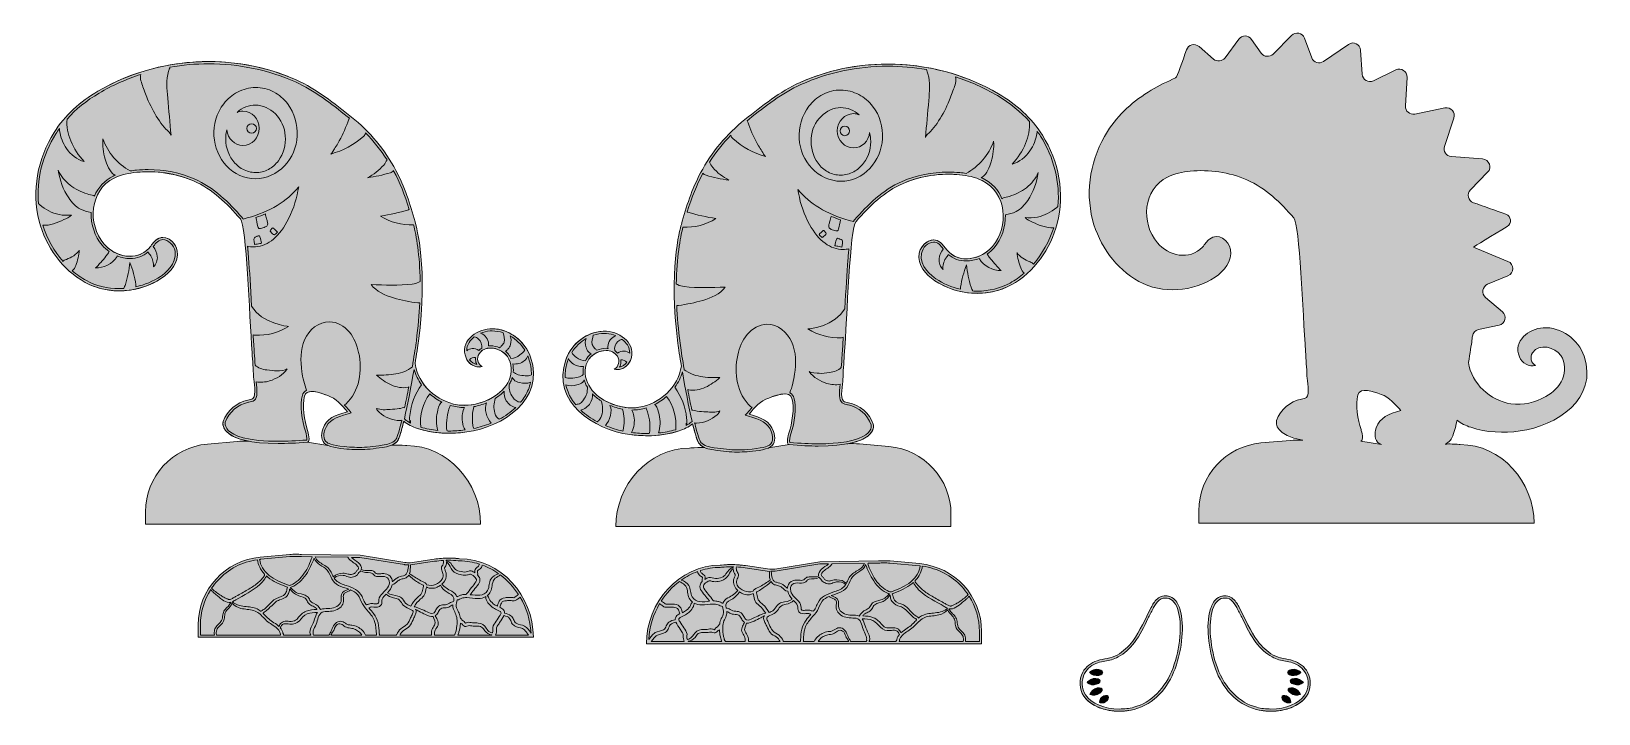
# Model space of a CAD drawing. Header units: millimetres. Extents: x 2 to 255, y -136 to -26.
import ezdxf

# ---------------------------------------------------------------- set-up
doc = ezdxf.new("R2010")
doc.units = ezdxf.units.MM
doc.header["$MEASUREMENT"] = 0
for name, color, linetype in [('e_0', 7, 'Continuous'), ('engraving', 7, 'Continuous'), ('Layer 1', 7, 'Continuous'), ('Layer 3', 7, 'Continuous'), ('Layer 4', 7, 'Continuous')]:
    doc.layers.add(name, color=color, linetype=linetype)

# ---------------------------------------------------------------- blocks, each defined once
blk = doc.blocks.new('block 2')
at = {"layer": 'engraving'}
h = blk.add_hatch(color=1, dxfattribs=at)
h.dxf.hatch_style = 2
edge = h.paths.add_edge_path()
edge.add_spline(control_points=[(82.63, -78.55), (81.73, -75.94), (79.14, -73.93), (76.4, -73.93), (76.28, -73.93), (76.17, -73.94), (76.05, -73.95), (73.7, -74.1), (71.13, -76.06), (72.19, -78.66), (72.53, -79.49), (73.4, -80.12), (74.28, -80.12), (74.46, -80.12), (74.63, -80.1), (74.8, -80.05), (74.06, -79.73), (73.86, -78.66), (74.3, -77.98), (74.73, -77.32), (75.41, -77.05), (76.13, -77.05), (77.2, -77.05), (78.35, -77.64), (78.89, -78.44), (79.63, -79.54), (79.66, -81.02), (79.14, -82.23), (78.62, -83.45), (77.61, -84.41), (76.46, -85.06), (75.08, -85.84), (73.54, -86.32), (71.97, -86.32), (71.58, -86.32), (71.2, -86.29), (70.81, -86.23), (67.49, -85.72), (64.43, -82.96), (63.96, -79.57), (64.21, -78.06), (64.41, -76.75), (64.52, -75.92), (66.08, -64.08), (64.21, -57.65), (63.96, -56.68), (63.19, -53.8), (62.25, -50.97), (60.86, -48.35), (59.1, -45.02), (56.64, -42.07), (53.69, -39.73), (50.89, -37.52), (48.07, -35.22), (44.78, -33.74), (40.35, -31.75), (35.49, -30.76), (30.62, -30.76), (30.62, -30.76), (30.62, -30.76), (30.62, -30.76), (30.62, -30.76), (30.62, -30.76), (30.62, -30.76), (24.37, -30.76), (18.11, -32.38), (12.74, -35.56), (9.9, -37.24), (7.41, -39.43), (5.64, -42.24), (3, -46.46), (1.98, -51.68), (3.25, -56.54), (4.32, -60.62), (6.96, -64.41), (10.69, -66.46), (12.36, -67.37), (14.26, -67.81), (16.17, -67.81), (16.17, -67.81), (16.17, -67.81), (16.17, -67.81), (16.17, -67.81), (16.17, -67.81), (16.17, -67.81), (18.6, -67.81), (21.05, -67.1), (23.03, -65.77), (24.47, -64.8), (25.87, -63.19), (25.54, -61.33), (25.34, -60.24), (24.31, -59.18), (23.23, -59.18), (23.23, -59.18), (23.23, -59.18), (23.23, -59.18), (23.23, -59.18), (23.23, -59.18), (23.22, -59.18), (22.85, -59.18), (22.47, -59.31), (22.11, -59.61), (21.68, -59.98), (21.38, -60.48), (20.99, -60.9), (20.14, -61.83), (19.04, -62.24), (17.92, -62.24), (16.36, -62.24), (14.76, -61.45), (13.71, -60.23), (11, -57.03), (11.37, -51.56), (15.36, -49.59), (16.49, -49.03), (17.75, -48.78), (19, -48.66), (19.62, -48.6), (20.24, -48.57), (20.86, -48.57), (23.35, -48.57), (25.87, -49.05), (28.16, -50.04), (31.24, -51.39), (33.56, -53.7), (35.75, -56.19), (36.74, -57.32), (37.19, -71.57), (37.64, -77.8), (37.73, -79.11), (37.82, -80.43), (37.87, -81.75), (37.9, -82.42), (38.36, -84.76), (37.78, -85.21), (37.55, -85.39), (37.25, -85.43), (36.96, -85.49), (35.15, -85.83), (33.58, -87.2), (32.97, -88.94), (32.78, -89.51), (32.72, -92.48), (41.84, -92.48), (41.84, -92.48), (41.84, -92.48), (41.84, -92.48), (41.84, -92.48), (41.84, -92.48), (41.84, -92.48), (43.19, -92.48), (44.76, -92.42), (46.55, -92.27), (47.1, -92.22), (46.7, -90.68), (46.6, -90.39), (46.09, -88.87), (45.64, -86.32), (46.11, -84.8), (46.27, -84.25), (46.71, -84.07), (47.26, -84.07), (48.05, -84.07), (49.07, -84.45), (49.85, -84.72), (51.16, -85.17), (52.13, -86.28), (53.03, -87.34), (51.04, -87.92), (49.65, -88.4), (49.06, -90.14), (48.76, -91.05), (48.75, -92.11), (49.56, -92.63), (50.36, -93.16), (52.37, -93.34), (53.33, -93.41), (53.92, -93.45), (54.44, -93.47), (54.92, -93.47), (54.92, -93.47), (54.92, -93.47), (54.92, -93.47), (54.92, -93.47), (54.92, -93.47), (54.92, -93.47), (56.17, -93.47), (57.18, -93.33), (58.72, -93.11), (59.57, -92.98), (60.49, -92.79), (61.06, -92.14), (61.07, -92.14), (61.07, -92.14), (61.07, -92.14), (61.09, -92.11), (61.12, -92.07), (61.15, -92.03), (61.15, -92.02), (61.16, -92.01), (61.17, -91.99), (61.19, -91.95), (61.22, -91.9), (61.25, -91.84), (61.26, -91.82), (61.27, -91.8), (61.28, -91.77), (61.3, -91.72), (61.32, -91.67), (61.35, -91.62), (61.36, -91.58), (61.38, -91.53), (61.4, -91.49), (61.41, -91.45), (61.43, -91.4), (61.45, -91.36), (61.48, -91.28), (61.51, -91.19), (61.54, -91.1), (61.55, -91.07), (61.55, -91.04), (61.56, -91.02), (61.74, -90.46), (61.94, -89.73), (62.14, -88.89), (62.77, -89.41), (63.55, -89.77), (64.33, -90.04), (65.96, -90.59), (67.69, -90.82), (69.42, -90.82), (70.38, -90.82), (71.35, -90.75), (72.3, -90.62), (78.1, -89.86), (84.99, -85.38), (82.63, -78.55)], knot_values=[0, 0, 0, 0, 1, 1, 1, 2, 2, 2, 3, 3, 3, 4, 4, 4, 5, 5, 5, 6, 6, 6, 7, 7, 7, 8, 8, 8, 9, 9, 9, 10, 10, 10, 11, 11, 11, 12, 12, 12, 13, 13, 13, 14, 14, 14, 15, 15, 15, 16, 16, 16, 17, 17, 17, 18, 18, 18, 19, 19, 19, 20, 20, 20, 21, 21, 21, 22, 22, 22, 23, 23, 23, 24, 24, 24, 25, 25, 25, 26, 26, 26, 27, 27, 27, 28, 28, 28, 29, 29, 29, 30, 30, 30, 31, 31, 31, 32, 32, 32, 33, 33, 33, 34, 34, 34, 35, 35, 35, 36, 36, 36, 37, 37, 37, 38, 38, 38, 39, 39, 39, 40, 40, 40, 41, 41, 41, 42, 42, 42, 43, 43, 43, 44, 44, 44, 45, 45, 45, 46, 46, 46, 47, 47, 47, 48, 48, 48, 49, 49, 49, 50, 50, 50, 51, 51, 51, 52, 52, 52, 53, 53, 53, 54, 54, 54, 55, 55, 55, 56, 56, 56, 57, 57, 57, 58, 58, 58, 59, 59, 59, 60, 60, 60, 61, 61, 61, 62, 62, 62, 63, 63, 63, 64, 64, 64, 65, 65, 65, 66, 66, 66, 67, 67, 67, 68, 68, 68, 69, 69, 69, 70, 70, 70, 71, 71, 71, 72, 72, 72, 73, 73, 73, 74, 74, 74, 75, 75, 75, 76, 76, 76, 77, 77, 77, 78, 78, 78, 79, 79, 79, 79], degree=3, periodic=1)
edge = h.paths.add_edge_path()
edge.add_spline(control_points=[(60.86, -91.83), (60.84, -91.86), (60.82, -91.88), (60.8, -91.9), (60.8, -91.9), (60.8, -91.91), (60.8, -91.91), (60.31, -92.45), (59.48, -92.64), (58.66, -92.76), (57.15, -92.98), (56.15, -93.11), (54.92, -93.11), (54.44, -93.11), (53.93, -93.09), (53.35, -93.05), (50.91, -92.88), (50.05, -92.53), (49.75, -92.34), (48.95, -91.82), (49.28, -90.61), (49.4, -90.25), (49.93, -88.69), (51.16, -88.25), (53.13, -87.68), (53.13, -87.68), (53.65, -87.52), (53.65, -87.52), (53.65, -87.52), (53.3, -87.11), (53.3, -87.11), (53.06, -86.83), (52.8, -86.52), (52.52, -86.22), (52.61, -86.21), (52.71, -86.17), (52.77, -86.11), (54.98, -84.08), (55.51, -80.71), (54.85, -77.79), (54.58, -76.58), (54.13, -75.4), (53.33, -74.46), (52.54, -73.51), (51.38, -72.84), (50.15, -72.81), (48.4, -72.78), (46.82, -74.1), (46.12, -75.71), (45.41, -77.32), (45.43, -79.15), (45.67, -80.89), (45.8, -81.82), (46.1, -82.98), (46.43, -83.89), (46.04, -84.09), (45.86, -84.41), (45.77, -84.69), (45.29, -86.24), (45.69, -88.79), (46.26, -90.5), (46.42, -90.96), (46.53, -91.7), (46.46, -91.92), (44.78, -92.06), (43.22, -92.13), (41.84, -92.13), (41.28, -92.13), (40.76, -92.12), (40.27, -92.1), (35.58, -91.9), (34.05, -90.78), (33.56, -90.08), (33.23, -89.63), (33.25, -89.21), (33.31, -89.06), (33.87, -87.43), (35.33, -86.16), (37.03, -85.83), (37.03, -85.83), (37.13, -85.81), (37.13, -85.81), (37.41, -85.76), (37.73, -85.7), (38, -85.49), (38.54, -85.07), (38.47, -83.9), (38.3, -82.51), (38.97, -82.64), (39.81, -82.58), (40.45, -82.37), (41.58, -82.01), (42.63, -81.43), (43.3, -80.44), (43.13, -80.7), (41.99, -80.73), (41.7, -80.74), (41.14, -80.77), (40.6, -80.67), (40.04, -80.6), (39.28, -80.52), (38.59, -80.26), (38.13, -79.81), (38.09, -79.16), (38.04, -78.49), (37.99, -77.77), (37.93, -76.95), (37.87, -75.97), (37.81, -74.91), (37.89, -74.96), (38, -74.98), (38.1, -74.98), (40, -75.09), (41.92, -74.58), (43.51, -73.56), (43.47, -73.58), (39.17, -73.08), (37.56, -70.31), (37.38, -67.14), (37.23, -64.55), (37.07, -62.49), (37.07, -62.48), (37.06, -62.47), (37.06, -62.46), (37.05, -62.28), (37.04, -62.1), (37.02, -61.93), (37.02, -61.91), (37.02, -61.88), (37.02, -61.85), (37, -61.7), (36.99, -61.54), (36.98, -61.39), (36.97, -61.36), (36.97, -61.33), (36.97, -61.29), (36.96, -61.15), (36.95, -61.02), (36.93, -60.89), (36.93, -60.85), (36.93, -60.8), (36.92, -60.76), (36.92, -60.71), (36.91, -60.66), (36.91, -60.61), (36.91, -60.61), (36.91, -60.61), (36.91, -60.61), (37.21, -60.69), (37.52, -60.72), (37.84, -60.72), (38.82, -60.72), (39.86, -60.38), (40.76, -59.73), (41.69, -59.05), (42.51, -58.05), (43.26, -56.66), (44.12, -55.09), (44.72, -53.4), (45.04, -51.64), (45.04, -51.64), (45.16, -51.01), (45.16, -51.01), (45.16, -51.01), (44.74, -51.49), (44.74, -51.49), (42.82, -53.68), (39.94, -55.27), (36.17, -56.22), (36.17, -56.21), (36.17, -56.21), (36.17, -56.21), (36.14, -56.16), (36.12, -56.12), (36.1, -56.09), (36.1, -56.08), (36.09, -56.07), (36.09, -56.06), (36.07, -56.03), (36.05, -56), (36.02, -55.97), (36.02, -55.97), (36.02, -55.96), (36.01, -55.96), (33.89, -53.54), (31.48, -51.11), (28.3, -49.72), (26.04, -48.73), (23.47, -48.21), (20.87, -48.21), (20.87, -48.21), (20.87, -48.21), (20.86, -48.21), (20.86, -48.21), (20.86, -48.21), (20.86, -48.21), (20.23, -48.21), (19.59, -48.24), (18.97, -48.3), (18.62, -48.34), (18.28, -48.38), (17.96, -48.43), (15.91, -47.32), (14.3, -45.43), (13.52, -43.23), (13.48, -44.34), (13.57, -45.48), (13.91, -46.55), (14.15, -47.33), (14.62, -48.58), (15.37, -49.04), (15.43, -49.07), (15.49, -49.1), (15.55, -49.11), (15.43, -49.16), (15.32, -49.22), (15.21, -49.27), (13.81, -49.96), (12.77, -51.09), (12.18, -52.52), (12.14, -52.49), (12.1, -52.46), (12.05, -52.43), (11.75, -52.28), (11.3, -52.27), (10.98, -52.16), (9.99, -51.83), (9.05, -51.37), (8.23, -50.73), (7.41, -50.1), (6.72, -49.27), (6.33, -48.31), (6.54, -49.91), (7.12, -51.45), (8.02, -52.79), (8.51, -53.52), (9.12, -54.21), (9.91, -54.61), (10.45, -54.88), (11.04, -55.01), (11.62, -55.13), (11.56, -57.06), (12.22, -59.01), (13.44, -60.45), (13.77, -60.84), (14.15, -61.17), (14.56, -61.46), (14.51, -61.47), (14.51, -61.54), (14.42, -61.68), (14.3, -61.88), (14.17, -62.05), (14.03, -62.22), (13.76, -62.56), (13.47, -62.89), (13.18, -63.21), (13.05, -63.35), (12.47, -64.12), (12.29, -64.11), (13.68, -64.17), (15.08, -63.43), (15.83, -62.26), (15.85, -62.23), (15.86, -62.21), (15.86, -62.18), (15.86, -62.18), (15.86, -62.17), (15.86, -62.17), (16.53, -62.44), (17.23, -62.59), (17.92, -62.59), (17.92, -62.59), (17.92, -62.59), (17.92, -62.59), (19.03, -62.59), (20.04, -62.22), (20.85, -61.53), (20.89, -61.73), (21.17, -61.97), (21.27, -62.16), (21.43, -62.43), (21.54, -62.72), (21.61, -63.03), (21.65, -63.17), (21.81, -63.85), (21.69, -63.96), (22.16, -63.54), (22.38, -62.87), (22.33, -62.24), (22.28, -61.66), (22.02, -61.11), (21.65, -60.66), (21.66, -60.64), (21.68, -60.63), (21.69, -60.61), (21.9, -60.34), (22.1, -60.09), (22.34, -59.88), (22.61, -59.65), (22.91, -59.54), (23.22, -59.54), (24.08, -59.54), (25.02, -60.42), (25.19, -61.39), (25.56, -63.46), (23.48, -65.04), (22.84, -65.47), (21.66, -66.27), (20.3, -66.84), (18.86, -67.16), (18.89, -67.05), (18.88, -66.92), (18.86, -66.8), (18.67, -65.58), (18.35, -64.38), (17.91, -63.23), (17.78, -64.44), (17.53, -65.63), (17.17, -66.79), (17.12, -66.98), (16.91, -67.27), (16.93, -67.43), (16.67, -67.45), (16.42, -67.46), (16.17, -67.46), (14.26, -67.46), (12.42, -67.01), (10.87, -66.15), (10.06, -65.71), (9.3, -65.17), (8.59, -64.56), (8.87, -64.35), (9.02, -64.03), (9.15, -63.71), (9.46, -62.91), (9.66, -62.07), (9.73, -61.23), (9.73, -61.49), (9.02, -61.98), (8.82, -62.13), (8.46, -62.39), (8.06, -62.57), (7.64, -62.73), (7.41, -62.83), (7.16, -62.91), (7.1, -63.07), (5.65, -61.42), (4.51, -59.41), (3.82, -57.22), (5.01, -57.29), (6.15, -56.8), (7.24, -56.31), (7.67, -56.12), (8.12, -55.92), (8.45, -55.57), (7.79, -55.65), (7.11, -55.62), (6.46, -55.5), (5.26, -55.26), (4.28, -54.68), (3.34, -53.92), (3.25, -53.85), (3.18, -53.8), (3.13, -53.77), (2.78, -49.92), (3.76, -45.91), (5.94, -42.43), (6.12, -42.14), (6.32, -41.86), (6.51, -41.58), (6.51, -41.7), (6.51, -41.83), (6.54, -41.98), (6.71, -42.98), (7.07, -43.96), (7.65, -44.8), (8.34, -45.8), (9.34, -46.6), (10.51, -46.93), (9.62, -45.94), (8.85, -44.82), (8.35, -43.58), (7.9, -42.47), (7.66, -41.25), (7.74, -40.06), (9.15, -38.48), (10.88, -37.07), (12.92, -35.87), (15.04, -34.61), (17.31, -33.6), (19.67, -32.83), (19.45, -33.44), (19.81, -34.28), (20, -34.83), (20.27, -35.6), (20.54, -36.36), (20.87, -37.1), (21.37, -38.23), (21.98, -39.32), (22.67, -40.35), (22.99, -40.81), (23.31, -41.26), (23.72, -41.66), (23.95, -41.89), (24.5, -42.29), (24.54, -42.65), (24.36, -40.65), (24.18, -38.65), (24, -36.65), (23.87, -35.21), (23.74, -33.73), (24.14, -32.33), (24.18, -32.2), (24.36, -31.84), (24.37, -31.67), (26.41, -31.31), (28.5, -31.12), (30.62, -31.12), (35.51, -31.12), (40.36, -32.14), (44.64, -34.06), (47.71, -35.44), (50.4, -37.58), (53.01, -39.64), (53.01, -39.64), (53.36, -39.93), (53.36, -39.93), (53.2, -40.05), (53.14, -40.42), (53.09, -40.56), (52.66, -41.75), (52.12, -42.89), (51.49, -43.98), (51.31, -44.28), (51.13, -44.57), (50.94, -44.86), (50.84, -45.01), (50.52, -45.66), (50.35, -45.7), (52.32, -45.18), (54.16, -44.18), (55.66, -42.8), (55.81, -42.66), (55.97, -42.47), (55.97, -42.27), (57.27, -43.6), (58.43, -45.06), (59.43, -46.62), (59.27, -46.92), (59.14, -47.21), (58.89, -47.49), (58.15, -48.32), (57.26, -49.02), (56.27, -49.54), (57.52, -49.36), (58.76, -49.09), (59.97, -48.72), (60.17, -48.66), (60.4, -48.56), (60.48, -48.39), (60.5, -48.43), (60.53, -48.47), (60.55, -48.51), (61.48, -50.28), (62.28, -52.27), (63.01, -54.66), (62.98, -54.68), (62.94, -54.7), (62.9, -54.71), (61.42, -55.17), (59.91, -55.5), (58.37, -55.72), (59.94, -56.73), (61.84, -57.23), (63.71, -57.12), (64.17, -58.94), (64.73, -61.97), (64.78, -66.31), (64.73, -66.33), (64.66, -66.35), (64.58, -66.4), (64.24, -66.59), (63.9, -66.67), (63.52, -66.71), (61.32, -66.97), (59.09, -66.88), (56.87, -66.79), (57.71, -67.95), (59.13, -68.54), (60.5, -68.94), (61.78, -69.32), (63.09, -69.6), (64.42, -69.76), (64.52, -69.78), (64.63, -69.78), (64.72, -69.76), (64.64, -71.61), (64.46, -73.65), (64.17, -75.87), (64.06, -76.73), (63.85, -78.05), (63.61, -79.51), (63.61, -79.51), (63.6, -79.56), (63.6, -79.56), (63.6, -79.56), (63.6, -79.58), (63.6, -79.58), (63.57, -79.77), (63.54, -79.97), (63.5, -80.16), (63.23, -80.33), (62.52, -80.75), (62.32, -80.83), (61.85, -81.02), (61.36, -81.15), (60.87, -81.24), (59.83, -81.43), (58.78, -81.44), (57.72, -81.44), (58.46, -82.03), (59.22, -82.61), (60.08, -83), (60.94, -83.39), (61.92, -83.59), (62.84, -83.39), (62.87, -83.38), (62.91, -83.37), (62.94, -83.35), (62.72, -84.51), (62.49, -85.65), (62.27, -86.71), (62.07, -86.62), (61.69, -86.83), (61.41, -86.85), (60.92, -86.89), (60.44, -86.93), (59.96, -86.97), (59.21, -87.03), (58.43, -87.09), (57.73, -86.8), (57.79, -87.06), (57.98, -87.26), (58.18, -87.44), (59.09, -88.26), (60.29, -88.75), (61.51, -88.79), (61.62, -88.79), (61.73, -88.79), (61.82, -88.73), (61.82, -88.73), (61.8, -88.81), (61.8, -88.81), (61.29, -90.92), (61, -91.6), (60.86, -91.83)], knot_values=[0, 0, 0, 0, 1, 1, 1, 2, 2, 2, 3, 3, 3, 4, 4, 4, 5, 5, 5, 6, 6, 6, 7, 7, 7, 8, 8, 8, 9, 9, 9, 10, 10, 10, 11, 11, 11, 12, 12, 12, 13, 13, 13, 14, 14, 14, 15, 15, 15, 16, 16, 16, 17, 17, 17, 18, 18, 18, 19, 19, 19, 20, 20, 20, 21, 21, 21, 22, 22, 22, 23, 23, 23, 24, 24, 24, 25, 25, 25, 26, 26, 26, 27, 27, 27, 28, 28, 28, 29, 29, 29, 30, 30, 30, 31, 31, 31, 32, 32, 32, 33, 33, 33, 34, 34, 34, 35, 35, 35, 36, 36, 36, 37, 37, 37, 38, 38, 38, 39, 39, 39, 40, 40, 40, 41, 41, 41, 42, 42, 42, 43, 43, 43, 44, 44, 44, 45, 45, 45, 46, 46, 46, 47, 47, 47, 48, 48, 48, 49, 49, 49, 50, 50, 50, 51, 51, 51, 52, 52, 52, 53, 53, 53, 54, 54, 54, 55, 55, 55, 56, 56, 56, 57, 57, 57, 58, 58, 58, 59, 59, 59, 60, 60, 60, 61, 61, 61, 62, 62, 62, 63, 63, 63, 64, 64, 64, 65, 65, 65, 66, 66, 66, 67, 67, 67, 68, 68, 68, 69, 69, 69, 70, 70, 70, 71, 71, 71, 72, 72, 72, 73, 73, 73, 74, 74, 74, 75, 75, 75, 76, 76, 76, 77, 77, 77, 78, 78, 78, 79, 79, 79, 80, 80, 80, 81, 81, 81, 82, 82, 82, 83, 83, 83, 84, 84, 84, 85, 85, 85, 86, 86, 86, 87, 87, 87, 88, 88, 88, 89, 89, 89, 90, 90, 90, 91, 91, 91, 92, 92, 92, 93, 93, 93, 94, 94, 94, 95, 95, 95, 96, 96, 96, 97, 97, 97, 98, 98, 98, 99, 99, 99, 100, 100, 100, 101, 101, 101, 102, 102, 102, 103, 103, 103, 104, 104, 104, 105, 105, 105, 106, 106, 106, 107, 107, 107, 108, 108, 108, 109, 109, 109, 110, 110, 110, 111, 111, 111, 112, 112, 112, 113, 113, 113, 114, 114, 114, 115, 115, 115, 116, 116, 116, 117, 117, 117, 118, 118, 118, 119, 119, 119, 120, 120, 120, 121, 121, 121, 122, 122, 122, 123, 123, 123, 124, 124, 124, 125, 125, 125, 126, 126, 126, 127, 127, 127, 128, 128, 128, 129, 129, 129, 130, 130, 130, 131, 131, 131, 132, 132, 132, 133, 133, 133, 134, 134, 134, 135, 135, 135, 136, 136, 136, 137, 137, 137, 138, 138, 138, 139, 139, 139, 140, 140, 140, 141, 141, 141, 142, 142, 142, 143, 143, 143, 144, 144, 144, 145, 145, 145, 146, 146, 146, 147, 147, 147, 148, 148, 148, 149, 149, 149, 150, 150, 150, 151, 151, 151, 152, 152, 152, 153, 153, 153, 154, 154, 154, 155, 155, 155, 156, 156, 156, 157, 157, 157, 158, 158, 158, 159, 159, 159, 160, 160, 160, 161, 161, 161, 162, 162, 162, 163, 163, 163, 164, 164, 164, 165, 165, 165, 166, 166, 166, 167, 167, 167, 168, 168, 168, 169, 169, 169, 170, 170, 170, 171, 171, 171, 172, 172, 172, 173, 173, 173, 174, 174, 174, 175, 175, 175, 176, 176, 176, 177, 177, 177, 178, 178, 178, 179, 179, 179, 180, 180, 180, 181, 181, 181, 182, 182, 182, 183, 183, 183, 184, 184, 184, 185, 185, 185, 185], degree=3, periodic=1)
edge = h.paths.add_edge_path()
edge.add_spline(control_points=[(38.36, -59.05), (38.4, -59.03), (38.44, -59.02), (38.48, -59), (38.48, -59), (38.51, -58.99), (38.51, -58.99), (38.6, -58.95), (38.69, -58.91), (38.76, -58.91), (38.78, -58.91), (38.8, -58.92), (38.81, -58.93), (38.86, -58.96), (38.89, -59.06), (38.91, -59.11), (39.02, -59.44), (39.1, -59.78), (39.16, -60.12), (39, -60.14), (38.78, -60.18), (38.45, -60.25), (38.32, -60.27), (38.16, -60.3), (38.02, -60.33), (38.02, -60.33), (37.96, -59.75), (37.96, -59.75), (37.93, -59.55), (37.92, -59.36), (38.01, -59.24), (38.08, -59.15), (38.22, -59.1), (38.36, -59.05)], knot_values=[0, 0, 0, 0, 1, 1, 1, 2, 2, 2, 3, 3, 3, 4, 4, 4, 5, 5, 5, 6, 6, 6, 7, 7, 7, 8, 8, 8, 9, 9, 9, 10, 10, 10, 11, 11, 11, 11], degree=3, periodic=1)
edge = h.paths.add_edge_path()
edge.add_spline(control_points=[(38.26, -55.96), (38.78, -55.78), (39.29, -55.59), (39.78, -55.38), (39.82, -55.64), (39.88, -55.9), (39.96, -56.15), (39.96, -56.15), (40.01, -56.3), (40.01, -56.3), (40.07, -56.48), (40.13, -56.65), (40.15, -56.82), (40.18, -57.04), (40.12, -57.24), (40, -57.35), (39.94, -57.4), (39.87, -57.44), (39.77, -57.48), (39.52, -57.59), (39.26, -57.67), (38.99, -57.72), (38.89, -57.74), (38.79, -57.75), (38.72, -57.72), (38.63, -57.67), (38.6, -57.53), (38.56, -57.4), (38.45, -56.92), (38.35, -56.44), (38.26, -55.96)], knot_values=[0, 0, 0, 0, 1, 1, 1, 2, 2, 2, 3, 3, 3, 4, 4, 4, 5, 5, 5, 6, 6, 6, 7, 7, 7, 8, 8, 8, 9, 9, 9, 10, 10, 10, 10], degree=3, periodic=1)
edge = h.paths.add_edge_path()
edge.add_spline(control_points=[(40.62, -58.01), (40.62, -58.01), (40.88, -57.69), (40.88, -57.69), (40.92, -57.63), (41.01, -57.62), (41.06, -57.67), (41.22, -57.82), (41.55, -58.13), (41.73, -58.31), (41.61, -58.47), (41.31, -58.74), (41.24, -58.77), (41.1, -58.76), (40.81, -58.47), (40.64, -58.3), (40.56, -58.22), (40.56, -58.1), (40.62, -58.01)], knot_values=[0, 0, 0, 0, 1, 1, 1, 2, 2, 2, 3, 3, 3, 4, 4, 4, 5, 5, 5, 6, 6, 6, 6], degree=3, periodic=1)
edge = h.paths.add_edge_path()
edge.add_spline(control_points=[(63.15, -89.14), (63.14, -89.02), (63.16, -88.9), (63.2, -88.78), (63.19, -88.86), (63.2, -89.04), (63.21, -89.17), (63.19, -89.16), (63.17, -89.15), (63.15, -89.14)], knot_values=[0, 0, 0, 0, 1, 1, 1, 2, 2, 2, 3, 3, 3, 3], degree=3, periodic=1)
edge = h.paths.add_edge_path()
edge.add_spline(control_points=[(63.11, -87.97), (63.07, -88.36), (63.06, -88.75), (63.14, -89.13), (62.85, -88.97), (62.59, -88.81), (62.36, -88.62), (62.36, -88.62), (62.23, -88.51), (62.23, -88.51), (62.77, -86.18), (63.35, -83.12), (63.8, -80.51), (64.04, -81.39), (64.46, -82.23), (65.01, -82.99), (63.95, -84.45), (63.29, -86.18), (63.11, -87.97)], knot_values=[0, 0, 0, 0, 1, 1, 1, 2, 2, 2, 3, 3, 3, 4, 4, 4, 5, 5, 5, 6, 6, 6, 6], degree=3, periodic=1)
edge = h.paths.add_edge_path()
edge.add_spline(control_points=[(68.14, -85.91), (67.82, -86.24), (67.66, -86.96), (67.56, -87.4), (67.32, -88.38), (67.35, -89.42), (67.65, -90.38), (66.68, -90.28), (65.75, -90.1), (64.88, -89.84), (64.67, -87.95), (65.2, -85.99), (66.34, -84.46), (66.93, -84.99), (67.59, -85.44), (68.31, -85.79), (68.25, -85.82), (68.19, -85.86), (68.14, -85.91)], knot_values=[0, 0, 0, 0, 1, 1, 1, 2, 2, 2, 3, 3, 3, 4, 4, 4, 5, 5, 5, 6, 6, 6, 6], degree=3, periodic=1)
edge = h.paths.add_edge_path()
edge.add_spline(control_points=[(69.42, -90.47), (69.33, -90.47), (69.24, -90.47), (69.15, -90.46), (69.1, -90.35), (69.07, -90.22), (69.06, -90.1), (68.97, -88.88), (69.15, -87.65), (69.59, -86.51), (69.62, -86.45), (69.64, -86.39), (69.65, -86.32), (70.01, -86.43), (70.38, -86.52), (70.76, -86.58), (71.16, -86.64), (71.56, -86.67), (71.97, -86.67), (71.77, -86.93), (71.69, -87.37), (71.63, -87.64), (71.45, -88.53), (71.59, -89.5), (72.03, -90.3), (71.13, -90.41), (70.25, -90.47), (69.42, -90.47)], knot_values=[0, 0, 0, 0, 1, 1, 1, 2, 2, 2, 3, 3, 3, 4, 4, 4, 5, 5, 5, 6, 6, 6, 7, 7, 7, 8, 8, 8, 9, 9, 9, 9], degree=3, periodic=1)
edge = h.paths.add_edge_path()
edge.add_spline(control_points=[(73.43, -90.07), (73.35, -89.9), (73.31, -89.72), (73.29, -89.54), (73.14, -88.54), (73.21, -87.5), (73.48, -86.53), (74.16, -86.4), (74.84, -86.2), (75.51, -85.92), (75.03, -86.84), (75.52, -88.32), (76.23, -89.19), (75.28, -89.58), (74.32, -89.87), (73.43, -90.07)], knot_values=[0, 0, 0, 0, 1, 1, 1, 2, 2, 2, 3, 3, 3, 4, 4, 4, 5, 5, 5, 5], degree=3, periodic=1)
edge = h.paths.add_edge_path()
edge.add_spline(control_points=[(81.94, -78.75), (82.04, -78.63), (82.13, -78.49), (82.17, -78.33), (82.21, -78.44), (82.26, -78.55), (82.3, -78.66), (82.62, -79.6), (82.77, -80.52), (82.75, -81.41), (82.47, -81.56), (82.1, -81.56), (81.77, -81.53), (81.38, -81.51), (81, -81.47), (80.63, -81.36), (80.34, -81.28), (80.06, -81.14), (79.82, -80.95), (79.86, -80.5), (79.84, -80.05), (79.75, -79.62), (79.91, -79.67), (80.11, -79.63), (80.25, -79.63), (80.93, -79.6), (81.52, -79.28), (81.94, -78.75)], knot_values=[0, 0, 0, 0, 1, 1, 1, 2, 2, 2, 3, 3, 3, 4, 4, 4, 5, 5, 5, 6, 6, 6, 7, 7, 7, 8, 8, 8, 9, 9, 9, 9], degree=3, periodic=1)
edge = h.paths.add_edge_path()
edge.add_spline(control_points=[(72.76, -78.94), (73, -78.68), (73.37, -78.53), (73.73, -78.57), (73.7, -78.84), (73.72, -79.11), (73.8, -79.37), (73.84, -79.5), (73.89, -79.62), (73.96, -79.74), (73.49, -79.64), (73.05, -79.34), (72.76, -78.94)], knot_values=[0, 0, 0, 0, 1, 1, 1, 2, 2, 2, 3, 3, 3, 4, 4, 4, 4], degree=3, periodic=1)
edge = h.paths.add_edge_path()
edge.add_spline(control_points=[(74.73, -77.08), (74.56, -77.18), (74.41, -77.31), (74.27, -77.46), (73.95, -77.24), (73.56, -77.11), (73.18, -77.13), (72.91, -77.15), (72.54, -77.28), (72.3, -77.49), (72.29, -77.02), (72.42, -76.57), (72.69, -76.15), (72.89, -75.82), (73.18, -75.52), (73.51, -75.26), (73.77, -75.28), (74.03, -75.42), (74.23, -75.6), (74.62, -75.97), (74.81, -76.54), (74.73, -77.08)], knot_values=[0, 0, 0, 0, 1, 1, 1, 2, 2, 2, 3, 3, 3, 4, 4, 4, 5, 5, 5, 6, 6, 6, 7, 7, 7, 7], degree=3, periodic=1)
edge = h.paths.add_edge_path()
edge.add_spline(control_points=[(78.35, -76.09), (78.27, -76.31), (78.12, -76.49), (77.97, -76.66), (77.86, -76.79), (77.75, -76.92), (77.61, -77.02), (77.14, -76.82), (76.63, -76.7), (76.13, -76.7), (76.02, -76.7), (75.92, -76.71), (75.81, -76.72), (75.84, -76.61), (75.84, -76.5), (75.84, -76.39), (75.79, -75.63), (75.27, -74.93), (74.57, -74.66), (74.56, -74.66), (74.55, -74.66), (74.55, -74.66), (75.03, -74.46), (75.55, -74.33), (76.07, -74.3), (76.18, -74.29), (76.29, -74.29), (76.4, -74.29), (77.01, -74.29), (77.61, -74.39), (78.18, -74.59), (78.31, -75.09), (78.52, -75.61), (78.35, -76.09)], knot_values=[0, 0, 0, 0, 1, 1, 1, 2, 2, 2, 3, 3, 3, 4, 4, 4, 5, 5, 5, 6, 6, 6, 7, 7, 7, 8, 8, 8, 9, 9, 9, 10, 10, 10, 11, 11, 11, 11], degree=3, periodic=1)
edge = h.paths.add_edge_path()
edge.add_spline(control_points=[(79.45, -78.73), (79.37, -78.56), (79.29, -78.4), (79.18, -78.25), (79.02, -78), (78.8, -77.78), (78.55, -77.58), (78.72, -77.49), (78.88, -77.35), (78.96, -77.26), (79.17, -77.04), (79.3, -76.75), (79.38, -76.46), (79.5, -76.02), (79.53, -75.52), (79.33, -75.11), (80.27, -75.65), (81.09, -76.43), (81.68, -77.37), (81.52, -77.7), (81.2, -77.96), (80.89, -78.18), (80.45, -78.5), (79.99, -78.74), (79.45, -78.73)], knot_values=[0, 0, 0, 0, 1, 1, 1, 2, 2, 2, 3, 3, 3, 4, 4, 4, 5, 5, 5, 6, 6, 6, 7, 7, 7, 8, 8, 8, 8], degree=3, periodic=1)
edge = h.paths.add_edge_path()
edge.add_spline(control_points=[(77.56, -88.56), (77.21, -88.38), (76.98, -87.98), (76.85, -87.59), (76.58, -86.76), (76.69, -86), (76.91, -85.2), (77.45, -84.87), (77.93, -84.48), (78.34, -84.05), (78.28, -84.57), (78.41, -85.12), (78.69, -85.57), (79.03, -86.12), (79.59, -86.52), (80.22, -86.67), (79.43, -87.42), (78.52, -88.05), (77.56, -88.56)], knot_values=[0, 0, 0, 0, 1, 1, 1, 2, 2, 2, 3, 3, 3, 4, 4, 4, 5, 5, 5, 6, 6, 6, 6], degree=3, periodic=1)
edge = h.paths.add_edge_path()
edge.add_spline(control_points=[(81.7, -84.87), (81.49, -85.21), (81.26, -85.52), (81.01, -85.82), (81, -85.81), (80.99, -85.79), (80.97, -85.78), (80.91, -85.74), (80.7, -85.76), (80.62, -85.74), (80.5, -85.7), (80.38, -85.64), (80.27, -85.56), (80.06, -85.41), (79.9, -85.21), (79.75, -85.01), (79.29, -84.37), (79.1, -83.73), (79.14, -82.99), (79.26, -82.79), (79.37, -82.58), (79.46, -82.37), (79.54, -82.19), (79.61, -82), (79.66, -81.81), (79.73, -81.94), (79.81, -82.07), (79.9, -82.16), (80.13, -82.42), (80.49, -82.53), (80.84, -82.62), (81.43, -82.76), (82.08, -82.86), (82.62, -82.59), (82.45, -83.38), (82.15, -84.14), (81.7, -84.87)], knot_values=[0, 0, 0, 0, 1, 1, 1, 2, 2, 2, 3, 3, 3, 4, 4, 4, 5, 5, 5, 6, 6, 6, 7, 7, 7, 8, 8, 8, 9, 9, 9, 10, 10, 10, 11, 11, 11, 12, 12, 12, 12], degree=3, periodic=1)
h = blk.add_hatch(color=1, dxfattribs=at)
h.dxf.hatch_style = 2
edge = h.paths.add_edge_path()
edge.add_spline(control_points=[(43.35, -37.55), (42.77, -36.79), (42.01, -36.12), (41.12, -35.66), (40.23, -35.2), (39.21, -34.95), (38.2, -34.96), (37.19, -34.98), (36.18, -35.24), (35.29, -35.7), (34.41, -36.16), (33.66, -36.82), (33.06, -37.57), (31.88, -39.08), (31.37, -40.99), (31.48, -42.79), (31.59, -44.6), (32.31, -46.34), (33.52, -47.63), (34.71, -48.93), (36.44, -49.74), (38.2, -49.7), (39.96, -49.69), (41.65, -48.88), (42.86, -47.62), (44.1, -46.36), (44.84, -44.6), (44.92, -42.79), (45, -40.99), (44.51, -39.1), (43.35, -37.55)], knot_values=[0, 0, 0, 0, 1, 1, 1, 2, 2, 2, 3, 3, 3, 4, 4, 4, 5, 5, 5, 6, 6, 6, 7, 7, 7, 8, 8, 8, 9, 9, 9, 10, 10, 10, 10], degree=3, periodic=1)
edge = h.paths.add_edge_path()
edge.add_spline(control_points=[(41.89, -46.79), (41.47, -47.37), (40.92, -47.86), (40.28, -48.2), (39.64, -48.54), (38.92, -48.71), (38.2, -48.7), (37.48, -48.69), (36.76, -48.5), (36.13, -48.16), (35.5, -47.82), (34.96, -47.33), (34.52, -46.77), (33.66, -45.63), (33.28, -44.17), (33.39, -42.79), (33.42, -42.46), (33.48, -42.14), (33.55, -41.82), (33.68, -43.22), (34.8, -44.31), (36.16, -44.31), (37.61, -44.31), (38.78, -43.07), (38.78, -41.55), (38.78, -40.02), (37.61, -38.78), (36.16, -38.78), (35.83, -38.78), (35.51, -38.85), (35.22, -38.97), (36.07, -38.19), (37.14, -37.77), (38.2, -37.8), (39.36, -37.82), (40.49, -38.32), (41.4, -39.22), (42.32, -40.1), (42.93, -41.41), (43, -42.79), (43.08, -44.17), (42.74, -45.62), (41.89, -46.79)], knot_values=[0, 0, 0, 0, 1, 1, 1, 2, 2, 2, 3, 3, 3, 4, 4, 4, 5, 5, 5, 6, 6, 6, 7, 7, 7, 8, 8, 8, 9, 9, 9, 10, 10, 10, 11, 11, 11, 12, 12, 12, 13, 13, 13, 14, 14, 14, 14], degree=3, periodic=1)
edge = h.paths.add_edge_path()
edge.add_spline(control_points=[(36.79, -41.57), (36.79, -41.14), (37.13, -40.8), (37.56, -40.8), (37.98, -40.8), (38.33, -41.14), (38.33, -41.57), (38.33, -41.99), (37.98, -42.33), (37.56, -42.33), (37.13, -42.33), (36.79, -41.99), (36.79, -41.57)], knot_values=[0, 0, 0, 0, 1, 1, 1, 2, 2, 2, 3, 3, 3, 4, 4, 4, 4], degree=3, periodic=1)
at = {"layer": 'engraving', "lineweight": 0}
for points, knots in [([(82.63, -78.55), (81.73, -75.94), (79.14, -73.93), (76.4, -73.93), (76.28, -73.93), (76.17, -73.94), (76.05, -73.95), (73.7, -74.1), (71.13, -76.06), (72.19, -78.66), (72.53, -79.49), (73.4, -80.12), (74.28, -80.12), (74.46, -80.12), (74.63, -80.1), (74.8, -80.05), (74.06, -79.73), (73.86, -78.66), (74.3, -77.98), (74.73, -77.32), (75.41, -77.05), (76.13, -77.05), (77.2, -77.05), (78.35, -77.64), (78.89, -78.44), (79.63, -79.54), (79.66, -81.02), (79.14, -82.23), (78.62, -83.45), (77.61, -84.41), (76.46, -85.06), (75.08, -85.84), (73.54, -86.32), (71.97, -86.32), (71.58, -86.32), (71.2, -86.29), (70.81, -86.23), (67.49, -85.72), (64.43, -82.96), (63.96, -79.57), (64.21, -78.06), (64.41, -76.75), (64.52, -75.92), (66.08, -64.08), (64.21, -57.65), (63.96, -56.68), (63.19, -53.8), (62.25, -50.97), (60.86, -48.35), (59.1, -45.02), (56.64, -42.07), (53.69, -39.73), (50.89, -37.52), (48.07, -35.22), (44.78, -33.74), (40.35, -31.75), (35.49, -30.76), (30.62, -30.76), (30.62, -30.76), (30.62, -30.76), (30.62, -30.76), (30.62, -30.76), (30.62, -30.76), (30.62, -30.76), (24.37, -30.76), (18.11, -32.38), (12.74, -35.56), (9.9, -37.24), (7.41, -39.43), (5.64, -42.24), (3, -46.46), (1.98, -51.68), (3.25, -56.54), (4.32, -60.62), (6.96, -64.41), (10.69, -66.46), (12.36, -67.37), (14.26, -67.81), (16.17, -67.81), (16.17, -67.81), (16.17, -67.81), (16.17, -67.81), (16.17, -67.81), (16.17, -67.81), (16.17, -67.81), (18.6, -67.81), (21.05, -67.1), (23.03, -65.77), (24.47, -64.8), (25.87, -63.19), (25.54, -61.33), (25.34, -60.24), (24.31, -59.18), (23.23, -59.18), (23.23, -59.18), (23.23, -59.18), (23.23, -59.18), (23.23, -59.18), (23.23, -59.18), (23.22, -59.18), (22.85, -59.18), (22.47, -59.31), (22.11, -59.61), (21.68, -59.98), (21.38, -60.48), (20.99, -60.9), (20.14, -61.83), (19.04, -62.24), (17.92, -62.24), (16.36, -62.24), (14.76, -61.45), (13.71, -60.23), (11, -57.03), (11.37, -51.56), (15.36, -49.59), (16.49, -49.03), (17.75, -48.78), (19, -48.66), (19.62, -48.6), (20.24, -48.57), (20.86, -48.57), (23.35, -48.57), (25.87, -49.05), (28.16, -50.04), (31.24, -51.39), (33.56, -53.7), (35.75, -56.19), (36.74, -57.32), (37.19, -71.57), (37.64, -77.8), (37.73, -79.11), (37.82, -80.43), (37.87, -81.75), (37.9, -82.42), (38.36, -84.76), (37.78, -85.21), (37.55, -85.39), (37.25, -85.43), (36.96, -85.49), (35.15, -85.83), (33.58, -87.2), (32.97, -88.94), (32.78, -89.51), (32.72, -92.48), (41.84, -92.48), (41.84, -92.48), (41.84, -92.48), (41.84, -92.48), (41.84, -92.48), (41.84, -92.48), (41.84, -92.48), (43.19, -92.48), (44.76, -92.42), (46.55, -92.27), (47.1, -92.22), (46.7, -90.68), (46.6, -90.39), (46.09, -88.87), (45.64, -86.32), (46.11, -84.8), (46.27, -84.25), (46.71, -84.07), (47.26, -84.07), (48.05, -84.07), (49.07, -84.45), (49.85, -84.72), (51.16, -85.17), (52.13, -86.28), (53.03, -87.34), (51.04, -87.92), (49.65, -88.4), (49.06, -90.14), (48.76, -91.05), (48.75, -92.11), (49.56, -92.63), (50.36, -93.16), (52.37, -93.34), (53.33, -93.41), (53.92, -93.45), (54.44, -93.47), (54.92, -93.47), (54.92, -93.47), (54.92, -93.47), (54.92, -93.47), (54.92, -93.47), (54.92, -93.47), (54.92, -93.47), (56.17, -93.47), (57.18, -93.33), (58.72, -93.11), (59.57, -92.98), (60.49, -92.79), (61.06, -92.14), (61.07, -92.14), (61.07, -92.14), (61.07, -92.14), (61.09, -92.11), (61.12, -92.07), (61.15, -92.03), (61.15, -92.02), (61.16, -92.01), (61.17, -91.99), (61.19, -91.95), (61.22, -91.9), (61.25, -91.84), (61.26, -91.82), (61.27, -91.8), (61.28, -91.77), (61.3, -91.72), (61.32, -91.67), (61.35, -91.62), (61.36, -91.58), (61.38, -91.53), (61.4, -91.49), (61.41, -91.45), (61.43, -91.4), (61.45, -91.36), (61.48, -91.28), (61.51, -91.19), (61.54, -91.1), (61.55, -91.07), (61.55, -91.04), (61.56, -91.02), (61.74, -90.46), (61.94, -89.73), (62.14, -88.89), (62.77, -89.41), (63.55, -89.77), (64.33, -90.04), (65.96, -90.59), (67.69, -90.82), (69.42, -90.82), (70.38, -90.82), (71.35, -90.75), (72.3, -90.62), (78.1, -89.86), (84.99, -85.38), (82.63, -78.55)], [0, 0, 0, 0, 1, 1, 1, 2, 2, 2, 3, 3, 3, 4, 4, 4, 5, 5, 5, 6, 6, 6, 7, 7, 7, 8, 8, 8, 9, 9, 9, 10, 10, 10, 11, 11, 11, 12, 12, 12, 13, 13, 13, 14, 14, 14, 15, 15, 15, 16, 16, 16, 17, 17, 17, 18, 18, 18, 19, 19, 19, 20, 20, 20, 21, 21, 21, 22, 22, 22, 23, 23, 23, 24, 24, 24, 25, 25, 25, 26, 26, 26, 27, 27, 27, 28, 28, 28, 29, 29, 29, 30, 30, 30, 31, 31, 31, 32, 32, 32, 33, 33, 33, 34, 34, 34, 35, 35, 35, 36, 36, 36, 37, 37, 37, 38, 38, 38, 39, 39, 39, 40, 40, 40, 41, 41, 41, 42, 42, 42, 43, 43, 43, 44, 44, 44, 45, 45, 45, 46, 46, 46, 47, 47, 47, 48, 48, 48, 49, 49, 49, 50, 50, 50, 51, 51, 51, 52, 52, 52, 53, 53, 53, 54, 54, 54, 55, 55, 55, 56, 56, 56, 57, 57, 57, 58, 58, 58, 59, 59, 59, 60, 60, 60, 61, 61, 61, 62, 62, 62, 63, 63, 63, 64, 64, 64, 65, 65, 65, 66, 66, 66, 67, 67, 67, 68, 68, 68, 69, 69, 69, 70, 70, 70, 71, 71, 71, 72, 72, 72, 73, 73, 73, 74, 74, 74, 75, 75, 75, 76, 76, 76, 77, 77, 77, 78, 78, 78, 79, 79, 79, 79]), ([(60.86, -91.83), (60.84, -91.86), (60.82, -91.88), (60.8, -91.9), (60.8, -91.9), (60.8, -91.91), (60.8, -91.91), (60.31, -92.45), (59.48, -92.64), (58.66, -92.76), (57.15, -92.98), (56.15, -93.11), (54.92, -93.11), (54.44, -93.11), (53.93, -93.09), (53.35, -93.05), (50.91, -92.88), (50.05, -92.53), (49.75, -92.34), (48.95, -91.82), (49.28, -90.61), (49.4, -90.25), (49.93, -88.69), (51.16, -88.25), (53.13, -87.68), (53.13, -87.68), (53.65, -87.52), (53.65, -87.52), (53.65, -87.52), (53.3, -87.11), (53.3, -87.11), (53.06, -86.83), (52.8, -86.52), (52.52, -86.22), (52.61, -86.21), (52.71, -86.17), (52.77, -86.11), (54.98, -84.08), (55.51, -80.71), (54.85, -77.79), (54.58, -76.58), (54.13, -75.4), (53.33, -74.46), (52.54, -73.51), (51.38, -72.84), (50.15, -72.81), (48.4, -72.78), (46.82, -74.1), (46.12, -75.71), (45.41, -77.32), (45.43, -79.15), (45.67, -80.89), (45.8, -81.82), (46.1, -82.98), (46.43, -83.89), (46.04, -84.09), (45.86, -84.41), (45.77, -84.69), (45.29, -86.24), (45.69, -88.79), (46.26, -90.5), (46.42, -90.96), (46.53, -91.7), (46.46, -91.92), (44.78, -92.06), (43.22, -92.13), (41.84, -92.13), (41.28, -92.13), (40.76, -92.12), (40.27, -92.1), (35.58, -91.9), (34.05, -90.78), (33.56, -90.08), (33.23, -89.63), (33.25, -89.21), (33.31, -89.06), (33.87, -87.43), (35.33, -86.16), (37.03, -85.83), (37.03, -85.83), (37.13, -85.81), (37.13, -85.81), (37.41, -85.76), (37.73, -85.7), (38, -85.49), (38.54, -85.07), (38.47, -83.9), (38.3, -82.51), (38.97, -82.64), (39.81, -82.58), (40.45, -82.37), (41.58, -82.01), (42.63, -81.43), (43.3, -80.44), (43.13, -80.7), (41.99, -80.73), (41.7, -80.74), (41.14, -80.77), (40.6, -80.67), (40.04, -80.6), (39.28, -80.52), (38.59, -80.26), (38.13, -79.81), (38.09, -79.16), (38.04, -78.49), (37.99, -77.77), (37.93, -76.95), (37.87, -75.97), (37.81, -74.91), (37.89, -74.96), (38, -74.98), (38.1, -74.98), (40, -75.09), (41.92, -74.58), (43.51, -73.56), (43.47, -73.58), (39.17, -73.08), (37.56, -70.31), (37.38, -67.14), (37.23, -64.55), (37.07, -62.49), (37.07, -62.48), (37.06, -62.47), (37.06, -62.46), (37.05, -62.28), (37.04, -62.1), (37.02, -61.93), (37.02, -61.91), (37.02, -61.88), (37.02, -61.85), (37, -61.7), (36.99, -61.54), (36.98, -61.39), (36.97, -61.36), (36.97, -61.33), (36.97, -61.29), (36.96, -61.15), (36.95, -61.02), (36.93, -60.89), (36.93, -60.85), (36.93, -60.8), (36.92, -60.76), (36.92, -60.71), (36.91, -60.66), (36.91, -60.61), (36.91, -60.61), (36.91, -60.61), (36.91, -60.61), (37.21, -60.69), (37.52, -60.72), (37.84, -60.72), (38.82, -60.72), (39.86, -60.38), (40.76, -59.73), (41.69, -59.05), (42.51, -58.05), (43.26, -56.66), (44.12, -55.09), (44.72, -53.4), (45.04, -51.64), (45.04, -51.64), (45.16, -51.01), (45.16, -51.01), (45.16, -51.01), (44.74, -51.49), (44.74, -51.49), (42.82, -53.68), (39.94, -55.27), (36.17, -56.22), (36.17, -56.21), (36.17, -56.21), (36.17, -56.21), (36.14, -56.16), (36.12, -56.12), (36.1, -56.09), (36.1, -56.08), (36.09, -56.07), (36.09, -56.06), (36.07, -56.03), (36.05, -56), (36.02, -55.97), (36.02, -55.97), (36.02, -55.96), (36.01, -55.96), (33.89, -53.54), (31.48, -51.11), (28.3, -49.72), (26.04, -48.73), (23.47, -48.21), (20.87, -48.21), (20.87, -48.21), (20.87, -48.21), (20.86, -48.21), (20.86, -48.21), (20.86, -48.21), (20.86, -48.21), (20.23, -48.21), (19.59, -48.24), (18.97, -48.3), (18.62, -48.34), (18.28, -48.38), (17.96, -48.43), (15.91, -47.32), (14.3, -45.43), (13.52, -43.23), (13.48, -44.34), (13.57, -45.48), (13.91, -46.55), (14.15, -47.33), (14.62, -48.58), (15.37, -49.04), (15.43, -49.07), (15.49, -49.1), (15.55, -49.11), (15.43, -49.16), (15.32, -49.22), (15.21, -49.27), (13.81, -49.96), (12.77, -51.09), (12.18, -52.52), (12.14, -52.49), (12.1, -52.46), (12.05, -52.43), (11.75, -52.28), (11.3, -52.27), (10.98, -52.16), (9.99, -51.83), (9.05, -51.37), (8.23, -50.73), (7.41, -50.1), (6.72, -49.27), (6.33, -48.31), (6.54, -49.91), (7.12, -51.45), (8.02, -52.79), (8.51, -53.52), (9.12, -54.21), (9.91, -54.61), (10.45, -54.88), (11.04, -55.01), (11.62, -55.13), (11.56, -57.06), (12.22, -59.01), (13.44, -60.45), (13.77, -60.84), (14.15, -61.17), (14.56, -61.46), (14.51, -61.47), (14.51, -61.54), (14.42, -61.68), (14.3, -61.88), (14.17, -62.05), (14.03, -62.22), (13.76, -62.56), (13.47, -62.89), (13.18, -63.21), (13.05, -63.35), (12.47, -64.12), (12.29, -64.11), (13.68, -64.17), (15.08, -63.43), (15.83, -62.26), (15.85, -62.23), (15.86, -62.21), (15.86, -62.18), (15.86, -62.18), (15.86, -62.17), (15.86, -62.17), (16.53, -62.44), (17.23, -62.59), (17.92, -62.59), (17.92, -62.59), (17.92, -62.59), (17.92, -62.59), (19.03, -62.59), (20.04, -62.22), (20.85, -61.53), (20.89, -61.73), (21.17, -61.97), (21.27, -62.16), (21.43, -62.43), (21.54, -62.72), (21.61, -63.03), (21.65, -63.17), (21.81, -63.85), (21.69, -63.96), (22.16, -63.54), (22.38, -62.87), (22.33, -62.24), (22.28, -61.66), (22.02, -61.11), (21.65, -60.66), (21.66, -60.64), (21.68, -60.63), (21.69, -60.61), (21.9, -60.34), (22.1, -60.09), (22.34, -59.88), (22.61, -59.65), (22.91, -59.54), (23.22, -59.54), (24.08, -59.54), (25.02, -60.42), (25.19, -61.39), (25.56, -63.46), (23.48, -65.04), (22.84, -65.47), (21.66, -66.27), (20.3, -66.84), (18.86, -67.16), (18.89, -67.05), (18.88, -66.92), (18.86, -66.8), (18.67, -65.58), (18.35, -64.38), (17.91, -63.23), (17.78, -64.44), (17.53, -65.63), (17.17, -66.79), (17.12, -66.98), (16.91, -67.27), (16.93, -67.43), (16.67, -67.45), (16.42, -67.46), (16.17, -67.46), (14.26, -67.46), (12.42, -67.01), (10.87, -66.15), (10.06, -65.71), (9.3, -65.17), (8.59, -64.56), (8.87, -64.35), (9.02, -64.03), (9.15, -63.71), (9.46, -62.91), (9.66, -62.07), (9.73, -61.23), (9.73, -61.49), (9.02, -61.98), (8.82, -62.13), (8.46, -62.39), (8.06, -62.57), (7.64, -62.73), (7.41, -62.83), (7.16, -62.91), (7.1, -63.07), (5.65, -61.42), (4.51, -59.41), (3.82, -57.22), (5.01, -57.29), (6.15, -56.8), (7.24, -56.31), (7.67, -56.12), (8.12, -55.92), (8.45, -55.57), (7.79, -55.65), (7.11, -55.62), (6.46, -55.5), (5.26, -55.26), (4.28, -54.68), (3.34, -53.92), (3.25, -53.85), (3.18, -53.8), (3.13, -53.77), (2.78, -49.92), (3.76, -45.91), (5.94, -42.43), (6.12, -42.14), (6.32, -41.86), (6.51, -41.58), (6.51, -41.7), (6.51, -41.83), (6.54, -41.98), (6.71, -42.98), (7.07, -43.96), (7.65, -44.8), (8.34, -45.8), (9.34, -46.6), (10.51, -46.93), (9.62, -45.94), (8.85, -44.82), (8.35, -43.58), (7.9, -42.47), (7.66, -41.25), (7.74, -40.06), (9.15, -38.48), (10.88, -37.07), (12.92, -35.87), (15.04, -34.61), (17.31, -33.6), (19.67, -32.83), (19.45, -33.44), (19.81, -34.28), (20, -34.83), (20.27, -35.6), (20.54, -36.36), (20.87, -37.1), (21.37, -38.23), (21.98, -39.32), (22.67, -40.35), (22.99, -40.81), (23.31, -41.26), (23.72, -41.66), (23.95, -41.89), (24.5, -42.29), (24.54, -42.65), (24.36, -40.65), (24.18, -38.65), (24, -36.65), (23.87, -35.21), (23.74, -33.73), (24.14, -32.33), (24.18, -32.2), (24.36, -31.84), (24.37, -31.67), (26.41, -31.31), (28.5, -31.12), (30.62, -31.12), (35.51, -31.12), (40.36, -32.14), (44.64, -34.06), (47.71, -35.44), (50.4, -37.58), (53.01, -39.64), (53.01, -39.64), (53.36, -39.93), (53.36, -39.93), (53.2, -40.05), (53.14, -40.42), (53.09, -40.56), (52.66, -41.75), (52.12, -42.89), (51.49, -43.98), (51.31, -44.28), (51.13, -44.57), (50.94, -44.86), (50.84, -45.01), (50.52, -45.66), (50.35, -45.7), (52.32, -45.18), (54.16, -44.18), (55.66, -42.8), (55.81, -42.66), (55.97, -42.47), (55.97, -42.27), (57.27, -43.6), (58.43, -45.06), (59.43, -46.62), (59.27, -46.92), (59.14, -47.21), (58.89, -47.49), (58.15, -48.32), (57.26, -49.02), (56.27, -49.54), (57.52, -49.36), (58.76, -49.09), (59.97, -48.72), (60.17, -48.66), (60.4, -48.56), (60.48, -48.39), (60.5, -48.43), (60.53, -48.47), (60.55, -48.51), (61.48, -50.28), (62.28, -52.27), (63.01, -54.66), (62.98, -54.68), (62.94, -54.7), (62.9, -54.71), (61.42, -55.17), (59.91, -55.5), (58.37, -55.72), (59.94, -56.73), (61.84, -57.23), (63.71, -57.12), (64.17, -58.94), (64.73, -61.97), (64.78, -66.31), (64.73, -66.33), (64.66, -66.35), (64.58, -66.4), (64.24, -66.59), (63.9, -66.67), (63.52, -66.71), (61.32, -66.97), (59.09, -66.88), (56.87, -66.79), (57.71, -67.95), (59.13, -68.54), (60.5, -68.94), (61.78, -69.32), (63.09, -69.6), (64.42, -69.76), (64.52, -69.78), (64.63, -69.78), (64.72, -69.76), (64.64, -71.61), (64.46, -73.65), (64.17, -75.87), (64.06, -76.73), (63.85, -78.05), (63.61, -79.51), (63.61, -79.51), (63.6, -79.56), (63.6, -79.56), (63.6, -79.56), (63.6, -79.58), (63.6, -79.58), (63.57, -79.77), (63.54, -79.97), (63.5, -80.16), (63.23, -80.33), (62.52, -80.75), (62.32, -80.83), (61.85, -81.02), (61.36, -81.15), (60.87, -81.24), (59.83, -81.43), (58.78, -81.44), (57.72, -81.44), (58.46, -82.03), (59.22, -82.61), (60.08, -83), (60.94, -83.39), (61.92, -83.59), (62.84, -83.39), (62.87, -83.38), (62.91, -83.37), (62.94, -83.35), (62.72, -84.51), (62.49, -85.65), (62.27, -86.71), (62.07, -86.62), (61.69, -86.83), (61.41, -86.85), (60.92, -86.89), (60.44, -86.93), (59.96, -86.97), (59.21, -87.03), (58.43, -87.09), (57.73, -86.8), (57.79, -87.06), (57.98, -87.26), (58.18, -87.44), (59.09, -88.26), (60.29, -88.75), (61.51, -88.79), (61.62, -88.79), (61.73, -88.79), (61.82, -88.73), (61.82, -88.73), (61.8, -88.81), (61.8, -88.81), (61.29, -90.92), (61, -91.6), (60.86, -91.83)], [0, 0, 0, 0, 1, 1, 1, 2, 2, 2, 3, 3, 3, 4, 4, 4, 5, 5, 5, 6, 6, 6, 7, 7, 7, 8, 8, 8, 9, 9, 9, 10, 10, 10, 11, 11, 11, 12, 12, 12, 13, 13, 13, 14, 14, 14, 15, 15, 15, 16, 16, 16, 17, 17, 17, 18, 18, 18, 19, 19, 19, 20, 20, 20, 21, 21, 21, 22, 22, 22, 23, 23, 23, 24, 24, 24, 25, 25, 25, 26, 26, 26, 27, 27, 27, 28, 28, 28, 29, 29, 29, 30, 30, 30, 31, 31, 31, 32, 32, 32, 33, 33, 33, 34, 34, 34, 35, 35, 35, 36, 36, 36, 37, 37, 37, 38, 38, 38, 39, 39, 39, 40, 40, 40, 41, 41, 41, 42, 42, 42, 43, 43, 43, 44, 44, 44, 45, 45, 45, 46, 46, 46, 47, 47, 47, 48, 48, 48, 49, 49, 49, 50, 50, 50, 51, 51, 51, 52, 52, 52, 53, 53, 53, 54, 54, 54, 55, 55, 55, 56, 56, 56, 57, 57, 57, 58, 58, 58, 59, 59, 59, 60, 60, 60, 61, 61, 61, 62, 62, 62, 63, 63, 63, 64, 64, 64, 65, 65, 65, 66, 66, 66, 67, 67, 67, 68, 68, 68, 69, 69, 69, 70, 70, 70, 71, 71, 71, 72, 72, 72, 73, 73, 73, 74, 74, 74, 75, 75, 75, 76, 76, 76, 77, 77, 77, 78, 78, 78, 79, 79, 79, 80, 80, 80, 81, 81, 81, 82, 82, 82, 83, 83, 83, 84, 84, 84, 85, 85, 85, 86, 86, 86, 87, 87, 87, 88, 88, 88, 89, 89, 89, 90, 90, 90, 91, 91, 91, 92, 92, 92, 93, 93, 93, 94, 94, 94, 95, 95, 95, 96, 96, 96, 97, 97, 97, 98, 98, 98, 99, 99, 99, 100, 100, 100, 101, 101, 101, 102, 102, 102, 103, 103, 103, 104, 104, 104, 105, 105, 105, 106, 106, 106, 107, 107, 107, 108, 108, 108, 109, 109, 109, 110, 110, 110, 111, 111, 111, 112, 112, 112, 113, 113, 113, 114, 114, 114, 115, 115, 115, 116, 116, 116, 117, 117, 117, 118, 118, 118, 119, 119, 119, 120, 120, 120, 121, 121, 121, 122, 122, 122, 123, 123, 123, 124, 124, 124, 125, 125, 125, 126, 126, 126, 127, 127, 127, 128, 128, 128, 129, 129, 129, 130, 130, 130, 131, 131, 131, 132, 132, 132, 133, 133, 133, 134, 134, 134, 135, 135, 135, 136, 136, 136, 137, 137, 137, 138, 138, 138, 139, 139, 139, 140, 140, 140, 141, 141, 141, 142, 142, 142, 143, 143, 143, 144, 144, 144, 145, 145, 145, 146, 146, 146, 147, 147, 147, 148, 148, 148, 149, 149, 149, 150, 150, 150, 151, 151, 151, 152, 152, 152, 153, 153, 153, 154, 154, 154, 155, 155, 155, 156, 156, 156, 157, 157, 157, 158, 158, 158, 159, 159, 159, 160, 160, 160, 161, 161, 161, 162, 162, 162, 163, 163, 163, 164, 164, 164, 165, 165, 165, 166, 166, 166, 167, 167, 167, 168, 168, 168, 169, 169, 169, 170, 170, 170, 171, 171, 171, 172, 172, 172, 173, 173, 173, 174, 174, 174, 175, 175, 175, 176, 176, 176, 177, 177, 177, 178, 178, 178, 179, 179, 179, 180, 180, 180, 181, 181, 181, 182, 182, 182, 183, 183, 183, 184, 184, 184, 185, 185, 185, 185]), ([(43.35, -37.55), (42.77, -36.79), (42.01, -36.12), (41.12, -35.66), (40.23, -35.2), (39.21, -34.95), (38.2, -34.96), (37.19, -34.98), (36.18, -35.24), (35.29, -35.7), (34.41, -36.16), (33.66, -36.82), (33.06, -37.57), (31.88, -39.08), (31.37, -40.99), (31.48, -42.79), (31.59, -44.6), (32.31, -46.34), (33.52, -47.63), (34.71, -48.93), (36.44, -49.74), (38.2, -49.7), (39.96, -49.69), (41.65, -48.88), (42.86, -47.62), (44.1, -46.36), (44.84, -44.6), (44.92, -42.79), (45, -40.99), (44.51, -39.1), (43.35, -37.55)], [0, 0, 0, 0, 1, 1, 1, 2, 2, 2, 3, 3, 3, 4, 4, 4, 5, 5, 5, 6, 6, 6, 7, 7, 7, 8, 8, 8, 9, 9, 9, 10, 10, 10, 10]), ([(41.89, -46.79), (41.47, -47.37), (40.92, -47.86), (40.28, -48.2), (39.64, -48.54), (38.92, -48.71), (38.2, -48.7), (37.48, -48.69), (36.76, -48.5), (36.13, -48.16), (35.5, -47.82), (34.96, -47.33), (34.52, -46.77), (33.66, -45.63), (33.28, -44.17), (33.39, -42.79), (33.42, -42.46), (33.48, -42.14), (33.55, -41.82), (33.68, -43.22), (34.8, -44.31), (36.16, -44.31), (37.61, -44.31), (38.78, -43.07), (38.78, -41.55), (38.78, -40.02), (37.61, -38.78), (36.16, -38.78), (35.83, -38.78), (35.51, -38.85), (35.22, -38.97), (36.07, -38.19), (37.14, -37.77), (38.2, -37.8), (39.36, -37.82), (40.49, -38.32), (41.4, -39.22), (42.32, -40.1), (42.93, -41.41), (43, -42.79), (43.08, -44.17), (42.74, -45.62), (41.89, -46.79)], [0, 0, 0, 0, 1, 1, 1, 2, 2, 2, 3, 3, 3, 4, 4, 4, 5, 5, 5, 6, 6, 6, 7, 7, 7, 8, 8, 8, 9, 9, 9, 10, 10, 10, 11, 11, 11, 12, 12, 12, 13, 13, 13, 14, 14, 14, 14]), ([(36.79, -41.57), (36.79, -41.14), (37.13, -40.8), (37.56, -40.8), (37.98, -40.8), (38.33, -41.14), (38.33, -41.57), (38.33, -41.99), (37.98, -42.33), (37.56, -42.33), (37.13, -42.33), (36.79, -41.99), (36.79, -41.57)], [0, 0, 0, 0, 1, 1, 1, 2, 2, 2, 3, 3, 3, 4, 4, 4, 4]), ([(38.26, -55.96), (38.78, -55.78), (39.29, -55.59), (39.78, -55.38), (39.82, -55.64), (39.88, -55.9), (39.96, -56.15), (39.96, -56.15), (40.01, -56.3), (40.01, -56.3), (40.07, -56.48), (40.13, -56.65), (40.15, -56.82), (40.18, -57.04), (40.12, -57.24), (40, -57.35), (39.94, -57.4), (39.87, -57.44), (39.77, -57.48), (39.52, -57.59), (39.26, -57.67), (38.99, -57.72), (38.89, -57.74), (38.79, -57.75), (38.72, -57.72), (38.63, -57.67), (38.6, -57.53), (38.56, -57.4), (38.45, -56.92), (38.35, -56.44), (38.26, -55.96)], [0, 0, 0, 0, 1, 1, 1, 2, 2, 2, 3, 3, 3, 4, 4, 4, 5, 5, 5, 6, 6, 6, 7, 7, 7, 8, 8, 8, 9, 9, 9, 10, 10, 10, 10]), ([(40.62, -58.01), (40.62, -58.01), (40.88, -57.69), (40.88, -57.69), (40.92, -57.63), (41.01, -57.62), (41.06, -57.67), (41.22, -57.82), (41.55, -58.13), (41.73, -58.31), (41.61, -58.47), (41.31, -58.74), (41.24, -58.77), (41.1, -58.76), (40.81, -58.47), (40.64, -58.3), (40.56, -58.22), (40.56, -58.1), (40.62, -58.01)], [0, 0, 0, 0, 1, 1, 1, 2, 2, 2, 3, 3, 3, 4, 4, 4, 5, 5, 5, 6, 6, 6, 6]), ([(38.36, -59.05), (38.4, -59.03), (38.44, -59.02), (38.48, -59), (38.48, -59), (38.51, -58.99), (38.51, -58.99), (38.6, -58.95), (38.69, -58.91), (38.76, -58.91), (38.78, -58.91), (38.8, -58.92), (38.81, -58.93), (38.86, -58.96), (38.89, -59.06), (38.91, -59.11), (39.02, -59.44), (39.1, -59.78), (39.16, -60.12), (39, -60.14), (38.78, -60.18), (38.45, -60.25), (38.32, -60.27), (38.16, -60.3), (38.02, -60.33), (38.02, -60.33), (37.96, -59.75), (37.96, -59.75), (37.93, -59.55), (37.92, -59.36), (38.01, -59.24), (38.08, -59.15), (38.22, -59.1), (38.36, -59.05)], [0, 0, 0, 0, 1, 1, 1, 2, 2, 2, 3, 3, 3, 4, 4, 4, 5, 5, 5, 6, 6, 6, 7, 7, 7, 8, 8, 8, 9, 9, 9, 10, 10, 10, 11, 11, 11, 11]), ([(74.73, -77.08), (74.56, -77.18), (74.41, -77.31), (74.27, -77.46), (73.95, -77.24), (73.56, -77.11), (73.18, -77.13), (72.91, -77.15), (72.54, -77.28), (72.3, -77.49), (72.29, -77.02), (72.42, -76.57), (72.69, -76.15), (72.89, -75.82), (73.18, -75.52), (73.51, -75.26), (73.77, -75.28), (74.03, -75.42), (74.23, -75.6), (74.62, -75.97), (74.81, -76.54), (74.73, -77.08)], [0, 0, 0, 0, 1, 1, 1, 2, 2, 2, 3, 3, 3, 4, 4, 4, 5, 5, 5, 6, 6, 6, 7, 7, 7, 7]), ([(78.35, -76.09), (78.27, -76.31), (78.12, -76.49), (77.97, -76.66), (77.86, -76.79), (77.75, -76.92), (77.61, -77.02), (77.14, -76.82), (76.63, -76.7), (76.13, -76.7), (76.02, -76.7), (75.92, -76.71), (75.81, -76.72), (75.84, -76.61), (75.84, -76.5), (75.84, -76.39), (75.79, -75.63), (75.27, -74.93), (74.57, -74.66), (74.56, -74.66), (74.55, -74.66), (74.55, -74.66), (75.03, -74.46), (75.55, -74.33), (76.07, -74.3), (76.18, -74.29), (76.29, -74.29), (76.4, -74.29), (77.01, -74.29), (77.61, -74.39), (78.18, -74.59), (78.31, -75.09), (78.52, -75.61), (78.35, -76.09)], [0, 0, 0, 0, 1, 1, 1, 2, 2, 2, 3, 3, 3, 4, 4, 4, 5, 5, 5, 6, 6, 6, 7, 7, 7, 8, 8, 8, 9, 9, 9, 10, 10, 10, 11, 11, 11, 11]), ([(79.45, -78.73), (79.37, -78.56), (79.29, -78.4), (79.18, -78.25), (79.02, -78), (78.8, -77.78), (78.55, -77.58), (78.72, -77.49), (78.88, -77.35), (78.96, -77.26), (79.17, -77.04), (79.3, -76.75), (79.38, -76.46), (79.5, -76.02), (79.53, -75.52), (79.33, -75.11), (80.27, -75.65), (81.09, -76.43), (81.68, -77.37), (81.52, -77.7), (81.2, -77.96), (80.89, -78.18), (80.45, -78.5), (79.99, -78.74), (79.45, -78.73)], [0, 0, 0, 0, 1, 1, 1, 2, 2, 2, 3, 3, 3, 4, 4, 4, 5, 5, 5, 6, 6, 6, 7, 7, 7, 8, 8, 8, 8]), ([(81.94, -78.75), (82.04, -78.63), (82.13, -78.49), (82.17, -78.33), (82.21, -78.44), (82.26, -78.55), (82.3, -78.66), (82.62, -79.6), (82.77, -80.52), (82.75, -81.41), (82.47, -81.56), (82.1, -81.56), (81.77, -81.53), (81.38, -81.51), (81, -81.47), (80.63, -81.36), (80.34, -81.28), (80.06, -81.14), (79.82, -80.95), (79.86, -80.5), (79.84, -80.05), (79.75, -79.62), (79.91, -79.67), (80.11, -79.63), (80.25, -79.63), (80.93, -79.6), (81.52, -79.28), (81.94, -78.75)], [0, 0, 0, 0, 1, 1, 1, 2, 2, 2, 3, 3, 3, 4, 4, 4, 5, 5, 5, 6, 6, 6, 7, 7, 7, 8, 8, 8, 9, 9, 9, 9]), ([(63.11, -87.97), (63.07, -88.36), (63.06, -88.75), (63.14, -89.13), (62.85, -88.97), (62.59, -88.81), (62.36, -88.62), (62.36, -88.62), (62.23, -88.51), (62.23, -88.51), (62.77, -86.18), (63.35, -83.12), (63.8, -80.51), (64.04, -81.39), (64.46, -82.23), (65.01, -82.99), (63.95, -84.45), (63.29, -86.18), (63.11, -87.97)], [0, 0, 0, 0, 1, 1, 1, 2, 2, 2, 3, 3, 3, 4, 4, 4, 5, 5, 5, 6, 6, 6, 6]), ([(72.76, -78.94), (73, -78.68), (73.37, -78.53), (73.73, -78.57), (73.7, -78.84), (73.72, -79.11), (73.8, -79.37), (73.84, -79.5), (73.89, -79.62), (73.96, -79.74), (73.49, -79.64), (73.05, -79.34), (72.76, -78.94)], [0, 0, 0, 0, 1, 1, 1, 2, 2, 2, 3, 3, 3, 4, 4, 4, 4]), ([(81.7, -84.87), (81.49, -85.21), (81.26, -85.52), (81.01, -85.82), (81, -85.81), (80.99, -85.79), (80.97, -85.78), (80.91, -85.74), (80.7, -85.76), (80.62, -85.74), (80.5, -85.7), (80.38, -85.64), (80.27, -85.56), (80.06, -85.41), (79.9, -85.21), (79.75, -85.01), (79.29, -84.37), (79.1, -83.73), (79.14, -82.99), (79.26, -82.79), (79.37, -82.58), (79.46, -82.37), (79.54, -82.19), (79.61, -82), (79.66, -81.81), (79.73, -81.94), (79.81, -82.07), (79.9, -82.16), (80.13, -82.42), (80.49, -82.53), (80.84, -82.62), (81.43, -82.76), (82.08, -82.86), (82.62, -82.59), (82.45, -83.38), (82.15, -84.14), (81.7, -84.87)], [0, 0, 0, 0, 1, 1, 1, 2, 2, 2, 3, 3, 3, 4, 4, 4, 5, 5, 5, 6, 6, 6, 7, 7, 7, 8, 8, 8, 9, 9, 9, 10, 10, 10, 11, 11, 11, 12, 12, 12, 12]), ([(68.14, -85.91), (67.82, -86.24), (67.66, -86.96), (67.56, -87.4), (67.32, -88.38), (67.35, -89.42), (67.65, -90.38), (66.68, -90.28), (65.75, -90.1), (64.88, -89.84), (64.67, -87.95), (65.2, -85.99), (66.34, -84.46), (66.93, -84.99), (67.59, -85.44), (68.31, -85.79), (68.25, -85.82), (68.19, -85.86), (68.14, -85.91)], [0, 0, 0, 0, 1, 1, 1, 2, 2, 2, 3, 3, 3, 4, 4, 4, 5, 5, 5, 6, 6, 6, 6]), ([(73.43, -90.07), (73.35, -89.9), (73.31, -89.72), (73.29, -89.54), (73.14, -88.54), (73.21, -87.5), (73.48, -86.53), (74.16, -86.4), (74.84, -86.2), (75.51, -85.92), (75.03, -86.84), (75.52, -88.32), (76.23, -89.19), (75.28, -89.58), (74.32, -89.87), (73.43, -90.07)], [0, 0, 0, 0, 1, 1, 1, 2, 2, 2, 3, 3, 3, 4, 4, 4, 5, 5, 5, 5]), ([(77.56, -88.56), (77.21, -88.38), (76.98, -87.98), (76.85, -87.59), (76.58, -86.76), (76.69, -86), (76.91, -85.2), (77.45, -84.87), (77.93, -84.48), (78.34, -84.05), (78.28, -84.57), (78.41, -85.12), (78.69, -85.57), (79.03, -86.12), (79.59, -86.52), (80.22, -86.67), (79.43, -87.42), (78.52, -88.05), (77.56, -88.56)], [0, 0, 0, 0, 1, 1, 1, 2, 2, 2, 3, 3, 3, 4, 4, 4, 5, 5, 5, 6, 6, 6, 6]), ([(69.42, -90.47), (69.33, -90.47), (69.24, -90.47), (69.15, -90.46), (69.1, -90.35), (69.07, -90.22), (69.06, -90.1), (68.97, -88.88), (69.15, -87.65), (69.59, -86.51), (69.62, -86.45), (69.64, -86.39), (69.65, -86.32), (70.01, -86.43), (70.38, -86.52), (70.76, -86.58), (71.16, -86.64), (71.56, -86.67), (71.97, -86.67), (71.77, -86.93), (71.69, -87.37), (71.63, -87.64), (71.45, -88.53), (71.59, -89.5), (72.03, -90.3), (71.13, -90.41), (70.25, -90.47), (69.42, -90.47)], [0, 0, 0, 0, 1, 1, 1, 2, 2, 2, 3, 3, 3, 4, 4, 4, 5, 5, 5, 6, 6, 6, 7, 7, 7, 8, 8, 8, 9, 9, 9, 9]), ([(63.15, -89.14), (63.14, -89.02), (63.16, -88.9), (63.2, -88.78), (63.19, -88.86), (63.2, -89.04), (63.21, -89.17), (63.19, -89.16), (63.17, -89.15), (63.15, -89.14)], [0, 0, 0, 0, 1, 1, 1, 2, 2, 2, 3, 3, 3, 3])]:
    blk.add_open_spline(points, degree=3, knots=knots, dxfattribs=at)
blk = doc.blocks.new('block 3')
at = {"layer": 'engraving'}
h = blk.add_hatch(color=1, dxfattribs=at)
h.dxf.hatch_style = 2
edge = h.paths.add_edge_path()
edge.add_spline(control_points=[(98.64, -91.03), (99.59, -91.15), (100.56, -91.23), (101.52, -91.23), (103.25, -91.23), (104.97, -91), (106.61, -90.44), (107.39, -90.18), (108.17, -89.81), (108.8, -89.3), (109, -90.13), (109.19, -90.86), (109.38, -91.42), (109.39, -91.45), (109.39, -91.47), (109.4, -91.5), (109.43, -91.59), (109.46, -91.68), (109.49, -91.76), (109.51, -91.81), (109.53, -91.85), (109.54, -91.89), (109.56, -91.94), (109.57, -91.98), (109.59, -92.02), (109.61, -92.08), (109.64, -92.13), (109.66, -92.18), (109.67, -92.2), (109.68, -92.22), (109.69, -92.24), (109.72, -92.3), (109.74, -92.35), (109.77, -92.4), (109.78, -92.41), (109.79, -92.42), (109.79, -92.43), (109.82, -92.47), (109.84, -92.51), (109.87, -92.54), (109.87, -92.54), (109.87, -92.55), (109.88, -92.55), (110.45, -93.19), (111.37, -93.39), (112.22, -93.51), (113.76, -93.74), (114.77, -93.87), (116.02, -93.87), (116.02, -93.87), (116.02, -93.87), (116.02, -93.87), (116.02, -93.87), (116.02, -93.87), (116.02, -93.87), (116.5, -93.87), (117.02, -93.85), (117.61, -93.81), (118.56, -93.74), (120.58, -93.56), (121.38, -93.04), (122.18, -92.52), (122.18, -91.45), (121.87, -90.54), (121.29, -88.8), (119.9, -88.32), (117.91, -87.74), (118.81, -86.68), (119.77, -85.58), (121.09, -85.13), (121.86, -84.86), (122.89, -84.47), (123.68, -84.47), (124.23, -84.47), (124.67, -84.66), (124.83, -85.2), (125.3, -86.73), (124.85, -89.28), (124.34, -90.79), (124.24, -91.09), (123.84, -92.63), (124.39, -92.67), (126.18, -92.82), (127.74, -92.89), (129.1, -92.89), (129.1, -92.89), (129.1, -92.89), (129.1, -92.89), (129.1, -92.89), (129.1, -92.89), (129.1, -92.89), (138.22, -92.89), (138.16, -89.91), (137.97, -89.35), (137.36, -87.6), (135.79, -86.24), (133.98, -85.89), (133.69, -85.83), (133.39, -85.8), (133.16, -85.62), (132.58, -85.16), (133.04, -82.82), (133.07, -82.16), (133.12, -80.84), (133.2, -79.52), (133.3, -78.2), (133.74, -71.97), (134.2, -57.72), (135.19, -56.6), (137.38, -54.1), (139.7, -51.79), (142.78, -50.45), (145.07, -49.45), (147.59, -48.97), (150.07, -48.97), (150.7, -48.97), (151.32, -49), (151.93, -49.06), (153.19, -49.18), (154.45, -49.43), (155.58, -49.99), (159.57, -51.96), (159.93, -57.43), (157.23, -60.63), (156.18, -61.86), (154.58, -62.64), (153.02, -62.64), (151.9, -62.64), (150.8, -62.24), (149.95, -61.3), (149.56, -60.88), (149.26, -60.39), (148.83, -60.02), (148.47, -59.71), (148.09, -59.59), (147.71, -59.59), (147.71, -59.59), (147.71, -59.59), (147.71, -59.59), (147.71, -59.59), (147.71, -59.59), (147.71, -59.59), (146.63, -59.59), (145.59, -60.65), (145.4, -61.73), (145.07, -63.59), (146.47, -65.2), (147.91, -66.17), (149.89, -67.51), (152.34, -68.22), (154.77, -68.22), (154.77, -68.22), (154.77, -68.22), (154.77, -68.22), (154.77, -68.22), (154.77, -68.22), (154.77, -68.22), (156.68, -68.22), (158.58, -67.78), (160.24, -66.86), (163.98, -64.81), (166.61, -61.02), (167.69, -56.94), (168.96, -52.09), (167.94, -46.86), (165.29, -42.64), (163.53, -39.83), (161.04, -37.64), (158.2, -35.97), (152.83, -32.79), (146.57, -31.17), (140.32, -31.17), (140.32, -31.17), (140.32, -31.17), (140.32, -31.17), (140.32, -31.17), (140.32, -31.17), (140.32, -31.17), (135.45, -31.17), (130.59, -32.15), (126.16, -34.14), (122.86, -35.62), (120.05, -37.92), (117.25, -40.13), (114.3, -42.47), (111.84, -45.42), (110.08, -48.75), (108.69, -51.38), (107.75, -54.21), (106.98, -57.08), (106.73, -58.05), (104.86, -64.49), (106.42, -76.32), (106.53, -77.15), (106.73, -78.46), (106.98, -79.97), (106.51, -83.36), (103.45, -86.12), (100.12, -86.63), (99.74, -86.69), (99.35, -86.72), (98.97, -86.72), (97.4, -86.72), (95.86, -86.24), (94.48, -85.46), (93.33, -84.81), (92.32, -83.85), (91.8, -82.64), (91.28, -81.42), (91.31, -79.94), (92.05, -78.85), (92.59, -78.04), (93.74, -77.46), (94.81, -77.46), (95.53, -77.46), (96.21, -77.73), (96.64, -78.39), (97.08, -79.06), (96.88, -80.13), (96.14, -80.45), (96.31, -80.5), (96.48, -80.53), (96.66, -80.53), (97.54, -80.53), (98.4, -79.9), (98.75, -79.06), (99.81, -76.46), (97.24, -74.5), (94.89, -74.35), (94.77, -74.34), (94.65, -74.34), (94.54, -74.34), (91.8, -74.34), (89.21, -76.34), (88.31, -78.95), (85.95, -85.79), (92.84, -90.26), (98.64, -91.03)], knot_values=[0, 0, 0, 0, 1, 1, 1, 2, 2, 2, 3, 3, 3, 4, 4, 4, 5, 5, 5, 6, 6, 6, 7, 7, 7, 8, 8, 8, 9, 9, 9, 10, 10, 10, 11, 11, 11, 12, 12, 12, 13, 13, 13, 14, 14, 14, 15, 15, 15, 16, 16, 16, 17, 17, 17, 18, 18, 18, 19, 19, 19, 20, 20, 20, 21, 21, 21, 22, 22, 22, 23, 23, 23, 24, 24, 24, 25, 25, 25, 26, 26, 26, 27, 27, 27, 28, 28, 28, 29, 29, 29, 30, 30, 30, 31, 31, 31, 32, 32, 32, 33, 33, 33, 34, 34, 34, 35, 35, 35, 36, 36, 36, 37, 37, 37, 38, 38, 38, 39, 39, 39, 40, 40, 40, 41, 41, 41, 42, 42, 42, 43, 43, 43, 44, 44, 44, 45, 45, 45, 46, 46, 46, 47, 47, 47, 48, 48, 48, 49, 49, 49, 50, 50, 50, 51, 51, 51, 52, 52, 52, 53, 53, 53, 54, 54, 54, 55, 55, 55, 56, 56, 56, 57, 57, 57, 58, 58, 58, 59, 59, 59, 60, 60, 60, 61, 61, 61, 62, 62, 62, 63, 63, 63, 64, 64, 64, 65, 65, 65, 66, 66, 66, 67, 67, 67, 68, 68, 68, 69, 69, 69, 70, 70, 70, 71, 71, 71, 72, 72, 72, 73, 73, 73, 74, 74, 74, 75, 75, 75, 76, 76, 76, 77, 77, 77, 78, 78, 78, 79, 79, 79, 79], degree=3, periodic=1)
edge = h.paths.add_edge_path()
edge.add_spline(control_points=[(109.14, -89.21), (109.14, -89.21), (109.12, -89.13), (109.12, -89.13), (109.21, -89.19), (109.32, -89.2), (109.43, -89.19), (110.65, -89.15), (111.85, -88.66), (112.76, -87.84), (112.96, -87.66), (113.15, -87.46), (113.21, -87.21), (112.51, -87.49), (111.73, -87.43), (110.98, -87.37), (110.5, -87.34), (110.01, -87.3), (109.53, -87.26), (109.25, -87.24), (108.87, -87.03), (108.67, -87.11), (108.45, -86.05), (108.22, -84.91), (108, -83.76), (108.03, -83.77), (108.07, -83.78), (108.1, -83.79), (109.02, -83.99), (110, -83.79), (110.86, -83.4), (111.72, -83.01), (112.48, -82.44), (113.21, -81.84), (112.16, -81.84), (111.1, -81.84), (110.07, -81.65), (109.57, -81.56), (109.09, -81.42), (108.62, -81.23), (108.42, -81.15), (107.71, -80.73), (107.43, -80.56), (107.4, -80.37), (107.37, -80.17), (107.34, -79.99), (107.34, -79.99), (107.34, -79.97), (107.34, -79.97), (107.34, -79.97), (107.33, -79.91), (107.33, -79.91), (107.09, -78.46), (106.88, -77.13), (106.77, -76.28), (106.48, -74.05), (106.3, -72.02), (106.22, -70.16), (106.31, -70.18), (106.42, -70.18), (106.52, -70.17), (107.84, -70), (109.16, -69.73), (110.44, -69.35), (111.81, -68.94), (113.23, -68.36), (114.06, -67.2), (111.85, -67.29), (109.62, -67.37), (107.42, -67.12), (107.04, -67.07), (106.7, -66.99), (106.36, -66.8), (106.28, -66.76), (106.21, -66.73), (106.16, -66.71), (106.21, -62.38), (106.77, -59.34), (107.23, -57.53), (109.1, -57.63), (110.99, -57.13), (112.57, -56.12), (111.03, -55.9), (109.52, -55.57), (108.03, -55.12), (108, -55.11), (107.96, -55.09), (107.93, -55.07), (108.66, -52.68), (109.46, -50.68), (110.39, -48.91), (110.41, -48.87), (110.44, -48.83), (110.46, -48.79), (110.54, -48.96), (110.77, -49.07), (110.97, -49.13), (112.18, -49.49), (113.42, -49.76), (114.67, -49.94), (113.68, -49.42), (112.79, -48.73), (112.05, -47.89), (111.8, -47.62), (111.67, -47.32), (111.51, -47.02), (112.51, -45.46), (113.67, -44), (114.97, -42.68), (114.97, -42.87), (115.13, -43.06), (115.28, -43.2), (116.78, -44.58), (118.62, -45.58), (120.59, -46.11), (120.42, -46.06), (120.1, -45.41), (120, -45.26), (119.81, -44.97), (119.63, -44.68), (119.45, -44.39), (118.81, -43.3), (118.28, -42.15), (117.85, -40.97), (117.8, -40.82), (117.73, -40.46), (117.58, -40.33), (117.58, -40.33), (117.93, -40.05), (117.93, -40.05), (120.54, -37.98), (123.23, -35.85), (126.3, -34.47), (130.58, -32.54), (135.43, -31.52), (140.32, -31.52), (142.43, -31.52), (144.53, -31.71), (146.57, -32.07), (146.57, -32.25), (146.76, -32.6), (146.8, -32.73), (147.2, -34.13), (147.07, -35.61), (146.94, -37.06), (146.76, -39.05), (146.58, -41.05), (146.4, -43.05), (146.44, -42.69), (146.98, -42.29), (147.22, -42.06), (147.63, -41.66), (147.95, -41.22), (148.27, -40.75), (148.96, -39.72), (149.57, -38.64), (150.07, -37.51), (150.4, -36.76), (150.67, -36), (150.94, -35.23), (151.13, -34.69), (151.49, -33.84), (151.27, -33.24), (153.63, -34), (155.9, -35.01), (158.02, -36.27), (160.06, -37.48), (161.79, -38.88), (163.2, -40.46), (163.28, -41.66), (163.04, -42.87), (162.59, -43.98), (162.09, -45.22), (161.32, -46.34), (160.43, -47.33), (161.6, -47), (162.6, -46.2), (163.29, -45.2), (163.87, -44.36), (164.22, -43.38), (164.4, -42.38), (164.43, -42.23), (164.43, -42.11), (164.43, -41.99), (164.62, -42.27), (164.82, -42.55), (165, -42.83), (167.18, -46.32), (168.16, -50.33), (167.81, -54.17), (167.76, -54.2), (167.69, -54.25), (167.6, -54.33), (166.66, -55.09), (165.68, -55.66), (164.48, -55.9), (163.82, -56.03), (163.15, -56.06), (162.49, -55.97), (162.82, -56.32), (163.27, -56.52), (163.7, -56.72), (164.79, -57.2), (165.93, -57.69), (167.12, -57.63), (166.43, -59.82), (165.29, -61.82), (163.84, -63.48), (163.78, -63.31), (163.53, -63.23), (163.3, -63.14), (162.88, -62.97), (162.48, -62.8), (162.11, -62.53), (161.92, -62.39), (161.2, -61.89), (161.2, -61.63), (161.28, -62.48), (161.48, -63.32), (161.79, -64.11), (161.92, -64.43), (162.07, -64.76), (162.35, -64.96), (161.64, -65.58), (160.88, -66.11), (160.07, -66.55), (158.52, -67.41), (156.68, -67.86), (154.77, -67.86), (154.52, -67.86), (154.26, -67.85), (154.01, -67.83), (154.03, -67.67), (153.82, -67.39), (153.77, -67.2), (153.41, -66.04), (153.16, -64.84), (153.03, -63.63), (152.59, -64.79), (152.27, -65.98), (152.08, -67.2), (152.06, -67.32), (152.05, -67.45), (152.08, -67.56), (150.64, -67.24), (149.28, -66.67), (148.1, -65.88), (147.46, -65.44), (145.38, -63.87), (145.75, -61.79), (145.92, -60.82), (146.86, -59.94), (147.71, -59.94), (148.03, -59.94), (148.33, -60.06), (148.6, -60.28), (148.84, -60.49), (149.04, -60.75), (149.25, -61.02), (149.26, -61.03), (149.28, -61.05), (149.29, -61.06), (148.92, -61.52), (148.66, -62.06), (148.61, -62.64), (148.56, -63.28), (148.78, -63.94), (149.25, -64.36), (149.13, -64.25), (149.29, -63.58), (149.33, -63.43), (149.4, -63.13), (149.51, -62.83), (149.67, -62.56), (149.77, -62.38), (150.05, -62.13), (150.09, -61.93), (150.9, -62.63), (151.9, -62.99), (153.02, -62.99), (153.02, -62.99), (153.02, -62.99), (153.02, -62.99), (153.71, -62.99), (154.41, -62.84), (155.08, -62.58), (155.08, -62.58), (155.08, -62.58), (155.08, -62.58), (155.08, -62.61), (155.09, -62.64), (155.11, -62.66), (155.86, -63.84), (157.26, -64.57), (158.65, -64.52), (158.47, -64.52), (157.89, -63.76), (157.76, -63.61), (157.47, -63.29), (157.18, -62.97), (156.91, -62.63), (156.77, -62.45), (156.64, -62.28), (156.52, -62.09), (156.43, -61.94), (156.43, -61.88), (156.38, -61.87), (156.79, -61.58), (157.17, -61.24), (157.5, -60.86), (158.72, -59.41), (159.37, -57.46), (159.32, -55.54), (159.9, -55.41), (160.49, -55.28), (161.03, -55.01), (161.82, -54.61), (162.42, -53.93), (162.92, -53.19), (163.82, -51.86), (164.4, -50.31), (164.61, -48.71), (164.22, -49.67), (163.53, -50.5), (162.71, -51.14), (161.89, -51.77), (160.94, -52.23), (159.96, -52.56), (159.64, -52.67), (159.19, -52.68), (158.89, -52.83), (158.84, -52.86), (158.79, -52.89), (158.76, -52.92), (158.17, -51.49), (157.13, -50.36), (155.73, -49.68), (155.62, -49.62), (155.51, -49.57), (155.39, -49.52), (155.45, -49.5), (155.51, -49.48), (155.57, -49.44), (156.31, -48.99), (156.79, -47.73), (157.03, -46.95), (157.37, -45.88), (157.46, -44.75), (157.42, -43.63), (156.64, -45.83), (155.02, -47.72), (152.97, -48.84), (152.66, -48.79), (152.32, -48.74), (151.97, -48.71), (151.34, -48.65), (150.71, -48.62), (150.07, -48.62), (150.07, -48.62), (150.07, -48.62), (150.07, -48.62), (150.07, -48.62), (150.07, -48.62), (150.07, -48.62), (147.47, -48.62), (144.9, -49.14), (142.64, -50.12), (139.46, -51.51), (137.05, -53.94), (134.93, -56.36), (134.92, -56.37), (134.92, -56.37), (134.92, -56.38), (134.89, -56.4), (134.87, -56.43), (134.85, -56.47), (134.85, -56.47), (134.84, -56.48), (134.84, -56.49), (134.82, -56.53), (134.8, -56.57), (134.77, -56.61), (134.77, -56.61), (134.77, -56.62), (134.77, -56.62), (131, -55.67), (128.12, -54.08), (126.2, -51.9), (126.2, -51.9), (125.78, -51.41), (125.78, -51.41), (125.78, -51.41), (125.9, -52.04), (125.9, -52.04), (126.22, -53.81), (126.82, -55.5), (127.67, -57.07), (128.43, -58.45), (129.25, -59.45), (130.18, -60.13), (131.08, -60.78), (132.12, -61.13), (133.1, -61.13), (133.42, -61.13), (133.73, -61.09), (134.02, -61.02), (134.03, -61.02), (134.03, -61.02), (134.03, -61.02), (134.03, -61.06), (134.02, -61.12), (134.02, -61.16), (134.01, -61.21), (134.01, -61.25), (134.01, -61.29), (133.99, -61.42), (133.98, -61.56), (133.97, -61.7), (133.97, -61.73), (133.96, -61.76), (133.96, -61.8), (133.95, -61.95), (133.94, -62.1), (133.92, -62.25), (133.92, -62.28), (133.92, -62.31), (133.92, -62.34), (133.9, -62.51), (133.89, -62.68), (133.88, -62.86), (133.87, -62.87), (133.87, -62.88), (133.87, -62.89), (133.71, -64.96), (133.56, -67.54), (133.38, -70.71), (131.77, -73.48), (127.75, -74.03), (127.43, -73.96), (129.02, -74.99), (130.94, -75.49), (132.83, -75.39), (132.94, -75.38), (133.05, -75.37), (133.13, -75.31), (133.07, -76.37), (133.01, -77.35), (132.95, -78.18), (132.9, -78.89), (132.85, -79.56), (132.81, -80.21), (132.35, -80.67), (131.66, -80.92), (130.9, -81.01), (130.34, -81.07), (129.8, -81.18), (129.24, -81.14), (128.95, -81.13), (127.81, -81.1), (127.64, -80.85), (128.3, -81.84), (129.36, -82.41), (130.49, -82.78), (131.13, -82.98), (131.97, -83.05), (132.63, -82.91), (132.47, -84.3), (132.4, -85.47), (132.94, -85.89), (133.21, -86.11), (133.53, -86.16), (133.81, -86.22), (133.81, -86.22), (133.91, -86.24), (133.91, -86.24), (135.61, -86.56), (137.07, -87.83), (137.63, -89.46), (137.69, -89.62), (137.7, -90.03), (137.38, -90.49), (136.89, -91.18), (135.36, -92.3), (130.67, -92.5), (130.18, -92.52), (129.66, -92.54), (129.1, -92.54), (127.72, -92.54), (126.16, -92.46), (124.48, -92.33), (124.41, -92.1), (124.52, -91.36), (124.68, -90.9), (125.25, -89.19), (125.65, -86.64), (125.17, -85.1), (125.08, -84.81), (124.9, -84.49), (124.51, -84.29), (124.84, -83.39), (125.14, -82.22), (125.26, -81.29), (125.51, -79.55), (125.52, -77.72), (124.82, -76.11), (124.11, -74.51), (122.54, -73.19), (120.79, -73.22), (119.56, -73.24), (118.4, -73.92), (117.61, -74.86), (116.81, -75.8), (116.36, -76.99), (116.09, -78.19), (115.43, -81.11), (115.96, -84.49), (118.17, -86.51), (118.23, -86.57), (118.33, -86.61), (118.42, -86.63), (118.14, -86.93), (117.88, -87.23), (117.64, -87.51), (117.64, -87.51), (117.29, -87.93), (117.29, -87.93), (117.29, -87.93), (117.81, -88.08), (117.81, -88.08), (119.78, -88.66), (121.01, -89.09), (121.54, -90.66), (121.66, -91.01), (121.99, -92.22), (121.19, -92.74), (120.89, -92.93), (120.03, -93.28), (117.59, -93.46), (117.01, -93.5), (116.5, -93.52), (116.02, -93.52), (114.79, -93.52), (113.79, -93.38), (112.28, -93.16), (111.46, -93.04), (110.63, -92.86), (110.14, -92.31), (110.14, -92.31), (110.14, -92.31), (110.13, -92.31), (110.12, -92.29), (110.1, -92.26), (110.08, -92.23), (109.94, -92.01), (109.65, -91.32), (109.14, -89.21)], knot_values=[0, 0, 0, 0, 1, 1, 1, 2, 2, 2, 3, 3, 3, 4, 4, 4, 5, 5, 5, 6, 6, 6, 7, 7, 7, 8, 8, 8, 9, 9, 9, 10, 10, 10, 11, 11, 11, 12, 12, 12, 13, 13, 13, 14, 14, 14, 15, 15, 15, 16, 16, 16, 17, 17, 17, 18, 18, 18, 19, 19, 19, 20, 20, 20, 21, 21, 21, 22, 22, 22, 23, 23, 23, 24, 24, 24, 25, 25, 25, 26, 26, 26, 27, 27, 27, 28, 28, 28, 29, 29, 29, 30, 30, 30, 31, 31, 31, 32, 32, 32, 33, 33, 33, 34, 34, 34, 35, 35, 35, 36, 36, 36, 37, 37, 37, 38, 38, 38, 39, 39, 39, 40, 40, 40, 41, 41, 41, 42, 42, 42, 43, 43, 43, 44, 44, 44, 45, 45, 45, 46, 46, 46, 47, 47, 47, 48, 48, 48, 49, 49, 49, 50, 50, 50, 51, 51, 51, 52, 52, 52, 53, 53, 53, 54, 54, 54, 55, 55, 55, 56, 56, 56, 57, 57, 57, 58, 58, 58, 59, 59, 59, 60, 60, 60, 61, 61, 61, 62, 62, 62, 63, 63, 63, 64, 64, 64, 65, 65, 65, 66, 66, 66, 67, 67, 67, 68, 68, 68, 69, 69, 69, 70, 70, 70, 71, 71, 71, 72, 72, 72, 73, 73, 73, 74, 74, 74, 75, 75, 75, 76, 76, 76, 77, 77, 77, 78, 78, 78, 79, 79, 79, 80, 80, 80, 81, 81, 81, 82, 82, 82, 83, 83, 83, 84, 84, 84, 85, 85, 85, 86, 86, 86, 87, 87, 87, 88, 88, 88, 89, 89, 89, 90, 90, 90, 91, 91, 91, 92, 92, 92, 93, 93, 93, 94, 94, 94, 95, 95, 95, 96, 96, 96, 97, 97, 97, 98, 98, 98, 99, 99, 99, 100, 100, 100, 101, 101, 101, 102, 102, 102, 103, 103, 103, 104, 104, 104, 105, 105, 105, 106, 106, 106, 107, 107, 107, 108, 108, 108, 109, 109, 109, 110, 110, 110, 111, 111, 111, 112, 112, 112, 113, 113, 113, 114, 114, 114, 115, 115, 115, 116, 116, 116, 117, 117, 117, 118, 118, 118, 119, 119, 119, 120, 120, 120, 121, 121, 121, 122, 122, 122, 123, 123, 123, 124, 124, 124, 125, 125, 125, 126, 126, 126, 127, 127, 127, 128, 128, 128, 129, 129, 129, 130, 130, 130, 131, 131, 131, 132, 132, 132, 133, 133, 133, 134, 134, 134, 135, 135, 135, 136, 136, 136, 137, 137, 137, 138, 138, 138, 139, 139, 139, 140, 140, 140, 141, 141, 141, 142, 142, 142, 143, 143, 143, 144, 144, 144, 145, 145, 145, 146, 146, 146, 147, 147, 147, 148, 148, 148, 149, 149, 149, 150, 150, 150, 151, 151, 151, 152, 152, 152, 153, 153, 153, 154, 154, 154, 155, 155, 155, 156, 156, 156, 157, 157, 157, 158, 158, 158, 159, 159, 159, 160, 160, 160, 161, 161, 161, 162, 162, 162, 163, 163, 163, 164, 164, 164, 165, 165, 165, 166, 166, 166, 167, 167, 167, 168, 168, 168, 169, 169, 169, 170, 170, 170, 171, 171, 171, 172, 172, 172, 173, 173, 173, 174, 174, 174, 175, 175, 175, 176, 176, 176, 177, 177, 177, 178, 178, 178, 179, 179, 179, 180, 180, 180, 181, 181, 181, 182, 182, 182, 183, 183, 183, 184, 184, 184, 185, 185, 185, 185], degree=3, periodic=1)
edge = h.paths.add_edge_path()
edge.add_spline(control_points=[(132.93, -59.64), (133.02, -59.76), (133.01, -59.95), (132.98, -60.15), (132.98, -60.15), (132.92, -60.73), (132.92, -60.73), (132.78, -60.71), (132.62, -60.67), (132.49, -60.65), (132.16, -60.59), (131.94, -60.54), (131.78, -60.52), (131.84, -60.18), (131.92, -59.84), (132.03, -59.52), (132.05, -59.46), (132.08, -59.36), (132.13, -59.33), (132.14, -59.32), (132.16, -59.32), (132.18, -59.32), (132.25, -59.32), (132.34, -59.36), (132.43, -59.39), (132.43, -59.39), (132.46, -59.41), (132.46, -59.41), (132.5, -59.42), (132.54, -59.43), (132.58, -59.45), (132.72, -59.5), (132.86, -59.55), (132.93, -59.64)], knot_values=[0, 0, 0, 0, 1, 1, 1, 2, 2, 2, 3, 3, 3, 4, 4, 4, 5, 5, 5, 6, 6, 6, 7, 7, 7, 8, 8, 8, 9, 9, 9, 10, 10, 10, 11, 11, 11, 11], degree=3, periodic=1)
edge = h.paths.add_edge_path()
edge.add_spline(control_points=[(132.38, -57.8), (132.34, -57.93), (132.3, -58.07), (132.22, -58.12), (132.15, -58.15), (132.05, -58.14), (131.95, -58.12), (131.68, -58.07), (131.42, -57.99), (131.17, -57.88), (131.07, -57.84), (131, -57.8), (130.94, -57.75), (130.82, -57.64), (130.76, -57.45), (130.79, -57.23), (130.81, -57.05), (130.87, -56.89), (130.93, -56.71), (130.93, -56.71), (130.98, -56.56), (130.98, -56.56), (131.06, -56.31), (131.12, -56.04), (131.16, -55.78), (131.65, -55.99), (132.16, -56.18), (132.68, -56.36), (132.59, -56.84), (132.49, -57.32), (132.38, -57.8)], knot_values=[0, 0, 0, 0, 1, 1, 1, 2, 2, 2, 3, 3, 3, 4, 4, 4, 5, 5, 5, 6, 6, 6, 7, 7, 7, 8, 8, 8, 9, 9, 9, 10, 10, 10, 10], degree=3, periodic=1)
edge = h.paths.add_edge_path()
edge.add_spline(control_points=[(130.3, -58.7), (130.13, -58.88), (129.84, -59.16), (129.7, -59.17), (129.63, -59.14), (129.33, -58.87), (129.21, -58.72), (129.39, -58.53), (129.72, -58.23), (129.88, -58.08), (129.93, -58.03), (130.02, -58.03), (130.06, -58.09), (130.06, -58.09), (130.31, -58.42), (130.31, -58.42), (130.38, -58.5), (130.38, -58.62), (130.3, -58.7)], knot_values=[0, 0, 0, 0, 1, 1, 1, 2, 2, 2, 3, 3, 3, 4, 4, 4, 5, 5, 5, 6, 6, 6, 6], degree=3, periodic=1)
edge = h.paths.add_edge_path()
edge.add_spline(control_points=[(107.73, -89.58), (107.74, -89.44), (107.75, -89.26), (107.74, -89.19), (107.78, -89.3), (107.8, -89.42), (107.79, -89.54), (107.77, -89.55), (107.75, -89.57), (107.73, -89.58)], knot_values=[0, 0, 0, 0, 1, 1, 1, 2, 2, 2, 3, 3, 3, 3], degree=3, periodic=1)
edge = h.paths.add_edge_path()
edge.add_spline(control_points=[(105.93, -83.4), (106.48, -82.63), (106.9, -81.79), (107.14, -80.91), (107.59, -83.53), (108.16, -86.58), (108.71, -88.91), (108.71, -88.91), (108.58, -89.02), (108.58, -89.02), (108.35, -89.21), (108.09, -89.38), (107.8, -89.54), (107.88, -89.16), (107.87, -88.76), (107.83, -88.38), (107.65, -86.59), (106.98, -84.85), (105.93, -83.4)], knot_values=[0, 0, 0, 0, 1, 1, 1, 2, 2, 2, 3, 3, 3, 4, 4, 4, 5, 5, 5, 6, 6, 6, 6], degree=3, periodic=1)
edge = h.paths.add_edge_path()
edge.add_spline(control_points=[(102.63, -86.2), (103.35, -85.84), (104.01, -85.39), (104.6, -84.87), (105.74, -86.39), (106.27, -88.36), (106.06, -90.25), (105.18, -90.51), (104.26, -90.69), (103.29, -90.78), (103.59, -89.82), (103.61, -88.78), (103.38, -87.8), (103.28, -87.37), (103.12, -86.65), (102.8, -86.31), (102.75, -86.26), (102.69, -86.22), (102.63, -86.2)], knot_values=[0, 0, 0, 0, 1, 1, 1, 2, 2, 2, 3, 3, 3, 4, 4, 4, 5, 5, 5, 6, 6, 6, 6], degree=3, periodic=1)
edge = h.paths.add_edge_path()
edge.add_spline(control_points=[(98.91, -90.7), (99.35, -89.9), (99.49, -88.94), (99.3, -88.04), (99.25, -87.78), (99.17, -87.33), (98.97, -87.07), (99.38, -87.07), (99.78, -87.04), (100.18, -86.98), (100.56, -86.92), (100.93, -86.84), (101.29, -86.73), (101.3, -86.79), (101.32, -86.85), (101.34, -86.92), (101.79, -88.05), (101.97, -89.29), (101.87, -90.5), (101.86, -90.62), (101.84, -90.76), (101.79, -90.87), (101.7, -90.87), (101.61, -90.87), (101.52, -90.87), (100.68, -90.87), (99.81, -90.81), (98.91, -90.7)], knot_values=[0, 0, 0, 0, 1, 1, 1, 2, 2, 2, 3, 3, 3, 4, 4, 4, 5, 5, 5, 6, 6, 6, 7, 7, 7, 8, 8, 8, 9, 9, 9, 9], degree=3, periodic=1)
edge = h.paths.add_edge_path()
edge.add_spline(control_points=[(94.71, -89.59), (95.42, -88.73), (95.91, -87.25), (95.42, -86.32), (96.09, -86.6), (96.78, -86.81), (97.46, -86.93), (97.73, -87.91), (97.8, -88.94), (97.65, -89.94), (97.63, -90.12), (97.59, -90.31), (97.51, -90.47), (96.62, -90.28), (95.66, -89.99), (94.71, -89.59)], knot_values=[0, 0, 0, 0, 1, 1, 1, 2, 2, 2, 3, 3, 3, 4, 4, 4, 5, 5, 5, 5], degree=3, periodic=1)
edge = h.paths.add_edge_path()
edge.add_spline(control_points=[(90.68, -80.03), (90.83, -80.04), (91.03, -80.07), (91.19, -80.02), (91.1, -80.45), (91.08, -80.9), (91.12, -81.35), (90.88, -81.55), (90.6, -81.68), (90.31, -81.77), (89.94, -81.87), (89.55, -81.91), (89.17, -81.94), (88.84, -81.96), (88.47, -81.96), (88.19, -81.81), (88.17, -80.92), (88.32, -80.01), (88.64, -79.06), (88.68, -78.95), (88.73, -78.84), (88.77, -78.74), (88.81, -78.89), (88.9, -79.03), (89, -79.16), (89.42, -79.69), (90.01, -80), (90.68, -80.03)], knot_values=[0, 0, 0, 0, 1, 1, 1, 2, 2, 2, 3, 3, 3, 4, 4, 4, 5, 5, 5, 6, 6, 6, 7, 7, 7, 8, 8, 8, 9, 9, 9, 9], degree=3, periodic=1)
edge = h.paths.add_edge_path()
edge.add_spline(control_points=[(96.98, -80.14), (97.05, -80.03), (97.1, -79.9), (97.14, -79.77), (97.22, -79.51), (97.24, -79.24), (97.21, -78.98), (97.57, -78.94), (97.94, -79.08), (98.18, -79.34), (97.89, -79.75), (97.45, -80.04), (96.98, -80.14)], knot_values=[0, 0, 0, 0, 1, 1, 1, 2, 2, 2, 3, 3, 3, 4, 4, 4, 4], degree=3, periodic=1)
edge = h.paths.add_edge_path()
edge.add_spline(control_points=[(96.71, -76), (96.91, -75.82), (97.17, -75.68), (97.43, -75.67), (97.76, -75.93), (98.05, -76.22), (98.25, -76.55), (98.52, -76.98), (98.65, -77.43), (98.64, -77.9), (98.4, -77.69), (98.02, -77.56), (97.76, -77.54), (97.38, -77.51), (96.99, -77.64), (96.67, -77.86), (96.53, -77.72), (96.38, -77.59), (96.21, -77.48), (96.13, -76.95), (96.32, -76.38), (96.71, -76)], knot_values=[0, 0, 0, 0, 1, 1, 1, 2, 2, 2, 3, 3, 3, 4, 4, 4, 5, 5, 5, 6, 6, 6, 7, 7, 7, 7], degree=3, periodic=1)
edge = h.paths.add_edge_path()
edge.add_spline(control_points=[(92.75, -74.99), (93.33, -74.8), (93.93, -74.69), (94.54, -74.69), (94.65, -74.69), (94.76, -74.69), (94.87, -74.7), (95.39, -74.74), (95.91, -74.86), (96.39, -75.06), (96.38, -75.06), (96.38, -75.06), (96.37, -75.07), (95.67, -75.34), (95.15, -76.04), (95.1, -76.79), (95.1, -76.9), (95.1, -77.01), (95.13, -77.12), (95.02, -77.11), (94.92, -77.1), (94.81, -77.1), (94.31, -77.1), (93.8, -77.22), (93.33, -77.42), (93.19, -77.32), (93.08, -77.2), (92.97, -77.07), (92.82, -76.89), (92.67, -76.71), (92.59, -76.49), (92.42, -76.01), (92.63, -75.5), (92.75, -74.99)], knot_values=[0, 0, 0, 0, 1, 1, 1, 2, 2, 2, 3, 3, 3, 4, 4, 4, 5, 5, 5, 6, 6, 6, 7, 7, 7, 8, 8, 8, 9, 9, 9, 10, 10, 10, 11, 11, 11, 11], degree=3, periodic=1)
edge = h.paths.add_edge_path()
edge.add_spline(control_points=[(90.05, -78.59), (89.74, -78.37), (89.42, -78.11), (89.26, -77.77), (89.85, -76.83), (90.67, -76.05), (91.61, -75.51), (91.41, -75.93), (91.43, -76.42), (91.56, -76.86), (91.64, -77.16), (91.77, -77.44), (91.98, -77.66), (92.06, -77.75), (92.22, -77.89), (92.39, -77.98), (92.14, -78.18), (91.92, -78.4), (91.76, -78.65), (91.65, -78.8), (91.56, -78.96), (91.49, -79.13), (90.95, -79.14), (90.49, -78.9), (90.05, -78.59)], knot_values=[0, 0, 0, 0, 1, 1, 1, 2, 2, 2, 3, 3, 3, 4, 4, 4, 5, 5, 5, 6, 6, 6, 7, 7, 7, 8, 8, 8, 8], degree=3, periodic=1)
edge = h.paths.add_edge_path()
edge.add_spline(control_points=[(90.72, -87.07), (91.35, -86.92), (91.91, -86.52), (92.25, -85.97), (92.53, -85.52), (92.66, -84.98), (92.6, -84.46), (93.01, -84.88), (93.49, -85.27), (94.03, -85.6), (94.25, -86.41), (94.36, -87.17), (94.09, -87.99), (93.96, -88.38), (93.73, -88.78), (93.38, -88.96), (92.42, -88.45), (91.51, -87.82), (90.72, -87.07)], knot_values=[0, 0, 0, 0, 1, 1, 1, 2, 2, 2, 3, 3, 3, 4, 4, 4, 5, 5, 5, 6, 6, 6, 6], degree=3, periodic=1)
edge = h.paths.add_edge_path()
edge.add_spline(control_points=[(88.32, -82.99), (88.86, -83.26), (89.51, -83.17), (90.1, -83.02), (90.44, -82.94), (90.8, -82.83), (91.04, -82.56), (91.13, -82.47), (91.21, -82.34), (91.28, -82.21), (91.33, -82.4), (91.4, -82.59), (91.47, -82.78), (91.56, -82.99), (91.68, -83.19), (91.8, -83.39), (91.84, -84.13), (91.65, -84.77), (91.19, -85.41), (91.04, -85.62), (90.88, -85.82), (90.67, -85.96), (90.56, -86.04), (90.44, -86.1), (90.32, -86.14), (90.24, -86.16), (90.03, -86.14), (89.97, -86.18), (89.95, -86.2), (89.94, -86.21), (89.93, -86.22), (89.68, -85.92), (89.45, -85.61), (89.24, -85.28), (88.79, -84.54), (88.48, -83.78), (88.32, -82.99)], knot_values=[0, 0, 0, 0, 1, 1, 1, 2, 2, 2, 3, 3, 3, 4, 4, 4, 5, 5, 5, 6, 6, 6, 7, 7, 7, 8, 8, 8, 9, 9, 9, 10, 10, 10, 11, 11, 11, 12, 12, 12, 12], degree=3, periodic=1)
h = blk.add_hatch(color=1, dxfattribs=at)
h.dxf.hatch_style = 2
edge = h.paths.add_edge_path()
edge.add_spline(control_points=[(126.02, -43.2), (126.1, -45), (126.84, -46.76), (128.08, -48.02), (129.29, -49.29), (130.98, -50.09), (132.74, -50.11), (134.5, -50.14), (136.23, -49.33), (137.42, -48.03), (138.63, -46.75), (139.35, -45), (139.46, -43.2), (139.57, -41.39), (139.06, -39.49), (137.87, -37.97), (137.28, -37.22), (136.53, -36.56), (135.65, -36.1), (134.76, -35.64), (133.75, -35.38), (132.74, -35.37), (131.73, -35.36), (130.71, -35.6), (129.82, -36.06), (128.93, -36.53), (128.17, -37.19), (127.59, -37.96), (126.43, -39.5), (125.94, -41.4), (126.02, -43.2)], knot_values=[0, 0, 0, 0, 1, 1, 1, 2, 2, 2, 3, 3, 3, 4, 4, 4, 5, 5, 5, 6, 6, 6, 7, 7, 7, 8, 8, 8, 9, 9, 9, 10, 10, 10, 10], degree=3, periodic=1)
edge = h.paths.add_edge_path()
edge.add_spline(control_points=[(127.94, -43.2), (128.01, -41.81), (128.62, -40.5), (129.54, -39.62), (130.45, -38.73), (131.58, -38.22), (132.74, -38.2), (133.8, -38.18), (134.87, -38.6), (135.72, -39.37), (135.43, -39.25), (135.11, -39.18), (134.78, -39.18), (133.33, -39.18), (132.16, -40.42), (132.16, -41.95), (132.16, -43.48), (133.33, -44.72), (134.78, -44.72), (136.14, -44.72), (137.26, -43.62), (137.39, -42.23), (137.46, -42.54), (137.52, -42.87), (137.55, -43.2), (137.65, -44.58), (137.28, -46.03), (136.42, -47.17), (135.98, -47.74), (135.44, -48.23), (134.81, -48.57), (134.18, -48.91), (133.46, -49.09), (132.74, -49.11), (132.02, -49.12), (131.3, -48.95), (130.66, -48.6), (130.02, -48.27), (129.47, -47.77), (129.05, -47.19), (128.2, -46.02), (127.86, -44.57), (127.94, -43.2)], knot_values=[0, 0, 0, 0, 1, 1, 1, 2, 2, 2, 3, 3, 3, 4, 4, 4, 5, 5, 5, 6, 6, 6, 7, 7, 7, 8, 8, 8, 9, 9, 9, 10, 10, 10, 11, 11, 11, 12, 12, 12, 13, 13, 13, 14, 14, 14, 14], degree=3, periodic=1)
edge = h.paths.add_edge_path()
edge.add_spline(control_points=[(133.38, -42.74), (132.96, -42.74), (132.61, -42.39), (132.61, -41.97), (132.61, -41.55), (132.96, -41.2), (133.38, -41.2), (133.81, -41.2), (134.15, -41.55), (134.15, -41.97), (134.15, -42.39), (133.81, -42.74), (133.38, -42.74)], knot_values=[0, 0, 0, 0, 1, 1, 1, 2, 2, 2, 3, 3, 3, 4, 4, 4, 4], degree=3, periodic=1)
at = {"layer": 'engraving', "lineweight": 0}
for points, knots in [([(98.64, -91.03), (99.59, -91.15), (100.56, -91.23), (101.52, -91.23), (103.25, -91.23), (104.97, -91), (106.61, -90.44), (107.39, -90.18), (108.17, -89.81), (108.8, -89.3), (109, -90.13), (109.19, -90.86), (109.38, -91.42), (109.39, -91.45), (109.39, -91.47), (109.4, -91.5), (109.43, -91.59), (109.46, -91.68), (109.49, -91.76), (109.51, -91.81), (109.53, -91.85), (109.54, -91.89), (109.56, -91.94), (109.57, -91.98), (109.59, -92.02), (109.61, -92.08), (109.64, -92.13), (109.66, -92.18), (109.67, -92.2), (109.68, -92.22), (109.69, -92.24), (109.72, -92.3), (109.74, -92.35), (109.77, -92.4), (109.78, -92.41), (109.79, -92.42), (109.79, -92.43), (109.82, -92.47), (109.84, -92.51), (109.87, -92.54), (109.87, -92.54), (109.87, -92.55), (109.88, -92.55), (110.45, -93.19), (111.37, -93.39), (112.22, -93.51), (113.76, -93.74), (114.77, -93.87), (116.02, -93.87), (116.02, -93.87), (116.02, -93.87), (116.02, -93.87), (116.02, -93.87), (116.02, -93.87), (116.02, -93.87), (116.5, -93.87), (117.02, -93.85), (117.61, -93.81), (118.56, -93.74), (120.58, -93.56), (121.38, -93.04), (122.18, -92.52), (122.18, -91.45), (121.87, -90.54), (121.29, -88.8), (119.9, -88.32), (117.91, -87.74), (118.81, -86.68), (119.77, -85.58), (121.09, -85.13), (121.86, -84.86), (122.89, -84.47), (123.68, -84.47), (124.23, -84.47), (124.67, -84.66), (124.83, -85.2), (125.3, -86.73), (124.85, -89.28), (124.34, -90.79), (124.24, -91.09), (123.84, -92.63), (124.39, -92.67), (126.18, -92.82), (127.74, -92.89), (129.1, -92.89), (129.1, -92.89), (129.1, -92.89), (129.1, -92.89), (129.1, -92.89), (129.1, -92.89), (129.1, -92.89), (138.22, -92.89), (138.16, -89.91), (137.97, -89.35), (137.36, -87.6), (135.79, -86.24), (133.98, -85.89), (133.69, -85.83), (133.39, -85.8), (133.16, -85.62), (132.58, -85.16), (133.04, -82.82), (133.07, -82.16), (133.12, -80.84), (133.2, -79.52), (133.3, -78.2), (133.74, -71.97), (134.2, -57.72), (135.19, -56.6), (137.38, -54.1), (139.7, -51.79), (142.78, -50.45), (145.07, -49.45), (147.59, -48.97), (150.07, -48.97), (150.7, -48.97), (151.32, -49), (151.93, -49.06), (153.19, -49.18), (154.45, -49.43), (155.58, -49.99), (159.57, -51.96), (159.93, -57.43), (157.23, -60.63), (156.18, -61.86), (154.58, -62.64), (153.02, -62.64), (151.9, -62.64), (150.8, -62.24), (149.95, -61.3), (149.56, -60.88), (149.26, -60.39), (148.83, -60.02), (148.47, -59.71), (148.09, -59.59), (147.71, -59.59), (147.71, -59.59), (147.71, -59.59), (147.71, -59.59), (147.71, -59.59), (147.71, -59.59), (147.71, -59.59), (146.63, -59.59), (145.59, -60.65), (145.4, -61.73), (145.07, -63.59), (146.47, -65.2), (147.91, -66.17), (149.89, -67.51), (152.34, -68.22), (154.77, -68.22), (154.77, -68.22), (154.77, -68.22), (154.77, -68.22), (154.77, -68.22), (154.77, -68.22), (154.77, -68.22), (156.68, -68.22), (158.58, -67.78), (160.24, -66.86), (163.98, -64.81), (166.61, -61.02), (167.69, -56.94), (168.96, -52.09), (167.94, -46.86), (165.29, -42.64), (163.53, -39.83), (161.04, -37.64), (158.2, -35.97), (152.83, -32.79), (146.57, -31.17), (140.32, -31.17), (140.32, -31.17), (140.32, -31.17), (140.32, -31.17), (140.32, -31.17), (140.32, -31.17), (140.32, -31.17), (135.45, -31.17), (130.59, -32.15), (126.16, -34.14), (122.86, -35.62), (120.05, -37.92), (117.25, -40.13), (114.3, -42.47), (111.84, -45.42), (110.08, -48.75), (108.69, -51.38), (107.75, -54.21), (106.98, -57.08), (106.73, -58.05), (104.86, -64.49), (106.42, -76.32), (106.53, -77.15), (106.73, -78.46), (106.98, -79.97), (106.51, -83.36), (103.45, -86.12), (100.12, -86.63), (99.74, -86.69), (99.35, -86.72), (98.97, -86.72), (97.4, -86.72), (95.86, -86.24), (94.48, -85.46), (93.33, -84.81), (92.32, -83.85), (91.8, -82.64), (91.28, -81.42), (91.31, -79.94), (92.05, -78.85), (92.59, -78.04), (93.74, -77.46), (94.81, -77.46), (95.53, -77.46), (96.21, -77.73), (96.64, -78.39), (97.08, -79.06), (96.88, -80.13), (96.14, -80.45), (96.31, -80.5), (96.48, -80.53), (96.66, -80.53), (97.54, -80.53), (98.4, -79.9), (98.75, -79.06), (99.81, -76.46), (97.24, -74.5), (94.89, -74.35), (94.77, -74.34), (94.65, -74.34), (94.54, -74.34), (91.8, -74.34), (89.21, -76.34), (88.31, -78.95), (85.95, -85.79), (92.84, -90.26), (98.64, -91.03)], [0, 0, 0, 0, 1, 1, 1, 2, 2, 2, 3, 3, 3, 4, 4, 4, 5, 5, 5, 6, 6, 6, 7, 7, 7, 8, 8, 8, 9, 9, 9, 10, 10, 10, 11, 11, 11, 12, 12, 12, 13, 13, 13, 14, 14, 14, 15, 15, 15, 16, 16, 16, 17, 17, 17, 18, 18, 18, 19, 19, 19, 20, 20, 20, 21, 21, 21, 22, 22, 22, 23, 23, 23, 24, 24, 24, 25, 25, 25, 26, 26, 26, 27, 27, 27, 28, 28, 28, 29, 29, 29, 30, 30, 30, 31, 31, 31, 32, 32, 32, 33, 33, 33, 34, 34, 34, 35, 35, 35, 36, 36, 36, 37, 37, 37, 38, 38, 38, 39, 39, 39, 40, 40, 40, 41, 41, 41, 42, 42, 42, 43, 43, 43, 44, 44, 44, 45, 45, 45, 46, 46, 46, 47, 47, 47, 48, 48, 48, 49, 49, 49, 50, 50, 50, 51, 51, 51, 52, 52, 52, 53, 53, 53, 54, 54, 54, 55, 55, 55, 56, 56, 56, 57, 57, 57, 58, 58, 58, 59, 59, 59, 60, 60, 60, 61, 61, 61, 62, 62, 62, 63, 63, 63, 64, 64, 64, 65, 65, 65, 66, 66, 66, 67, 67, 67, 68, 68, 68, 69, 69, 69, 70, 70, 70, 71, 71, 71, 72, 72, 72, 73, 73, 73, 74, 74, 74, 75, 75, 75, 76, 76, 76, 77, 77, 77, 78, 78, 78, 79, 79, 79, 79]), ([(109.14, -89.21), (109.14, -89.21), (109.12, -89.13), (109.12, -89.13), (109.21, -89.19), (109.32, -89.2), (109.43, -89.19), (110.65, -89.15), (111.85, -88.66), (112.76, -87.84), (112.96, -87.66), (113.15, -87.46), (113.21, -87.21), (112.51, -87.49), (111.73, -87.43), (110.98, -87.37), (110.5, -87.34), (110.01, -87.3), (109.53, -87.26), (109.25, -87.24), (108.87, -87.03), (108.67, -87.11), (108.45, -86.05), (108.22, -84.91), (108, -83.76), (108.03, -83.77), (108.07, -83.78), (108.1, -83.79), (109.02, -83.99), (110, -83.79), (110.86, -83.4), (111.72, -83.01), (112.48, -82.44), (113.21, -81.84), (112.16, -81.84), (111.1, -81.84), (110.07, -81.65), (109.57, -81.56), (109.09, -81.42), (108.62, -81.23), (108.42, -81.15), (107.71, -80.73), (107.43, -80.56), (107.4, -80.37), (107.37, -80.17), (107.34, -79.99), (107.34, -79.99), (107.34, -79.97), (107.34, -79.97), (107.34, -79.97), (107.33, -79.91), (107.33, -79.91), (107.09, -78.46), (106.88, -77.13), (106.77, -76.28), (106.48, -74.05), (106.3, -72.02), (106.22, -70.16), (106.31, -70.18), (106.42, -70.18), (106.52, -70.17), (107.84, -70), (109.16, -69.73), (110.44, -69.35), (111.81, -68.94), (113.23, -68.36), (114.06, -67.2), (111.85, -67.29), (109.62, -67.37), (107.42, -67.12), (107.04, -67.07), (106.7, -66.99), (106.36, -66.8), (106.28, -66.76), (106.21, -66.73), (106.16, -66.71), (106.21, -62.38), (106.77, -59.34), (107.23, -57.53), (109.1, -57.63), (110.99, -57.13), (112.57, -56.12), (111.03, -55.9), (109.52, -55.57), (108.03, -55.12), (108, -55.11), (107.96, -55.09), (107.93, -55.07), (108.66, -52.68), (109.46, -50.68), (110.39, -48.91), (110.41, -48.87), (110.44, -48.83), (110.46, -48.79), (110.54, -48.96), (110.77, -49.07), (110.97, -49.13), (112.18, -49.49), (113.42, -49.76), (114.67, -49.94), (113.68, -49.42), (112.79, -48.73), (112.05, -47.89), (111.8, -47.62), (111.67, -47.32), (111.51, -47.02), (112.51, -45.46), (113.67, -44), (114.97, -42.68), (114.97, -42.87), (115.13, -43.06), (115.28, -43.2), (116.78, -44.58), (118.62, -45.58), (120.59, -46.11), (120.42, -46.06), (120.1, -45.41), (120, -45.26), (119.81, -44.97), (119.63, -44.68), (119.45, -44.39), (118.81, -43.3), (118.28, -42.15), (117.85, -40.97), (117.8, -40.82), (117.73, -40.46), (117.58, -40.33), (117.58, -40.33), (117.93, -40.05), (117.93, -40.05), (120.54, -37.98), (123.23, -35.85), (126.3, -34.47), (130.58, -32.54), (135.43, -31.52), (140.32, -31.52), (142.43, -31.52), (144.53, -31.71), (146.57, -32.07), (146.57, -32.25), (146.76, -32.6), (146.8, -32.73), (147.2, -34.13), (147.07, -35.61), (146.94, -37.06), (146.76, -39.05), (146.58, -41.05), (146.4, -43.05), (146.44, -42.69), (146.98, -42.29), (147.22, -42.06), (147.63, -41.66), (147.95, -41.22), (148.27, -40.75), (148.96, -39.72), (149.57, -38.64), (150.07, -37.51), (150.4, -36.76), (150.67, -36), (150.94, -35.23), (151.13, -34.69), (151.49, -33.84), (151.27, -33.24), (153.63, -34), (155.9, -35.01), (158.02, -36.27), (160.06, -37.48), (161.79, -38.88), (163.2, -40.46), (163.28, -41.66), (163.04, -42.87), (162.59, -43.98), (162.09, -45.22), (161.32, -46.34), (160.43, -47.33), (161.6, -47), (162.6, -46.2), (163.29, -45.2), (163.87, -44.36), (164.22, -43.38), (164.4, -42.38), (164.43, -42.23), (164.43, -42.11), (164.43, -41.99), (164.62, -42.27), (164.82, -42.55), (165, -42.83), (167.18, -46.32), (168.16, -50.33), (167.81, -54.17), (167.76, -54.2), (167.69, -54.25), (167.6, -54.33), (166.66, -55.09), (165.68, -55.66), (164.48, -55.9), (163.82, -56.03), (163.15, -56.06), (162.49, -55.97), (162.82, -56.32), (163.27, -56.52), (163.7, -56.72), (164.79, -57.2), (165.93, -57.69), (167.12, -57.63), (166.43, -59.82), (165.29, -61.82), (163.84, -63.48), (163.78, -63.31), (163.53, -63.23), (163.3, -63.14), (162.88, -62.97), (162.48, -62.8), (162.11, -62.53), (161.92, -62.39), (161.2, -61.89), (161.2, -61.63), (161.28, -62.48), (161.48, -63.32), (161.79, -64.11), (161.92, -64.43), (162.07, -64.76), (162.35, -64.96), (161.64, -65.58), (160.88, -66.11), (160.07, -66.55), (158.52, -67.41), (156.68, -67.86), (154.77, -67.86), (154.52, -67.86), (154.26, -67.85), (154.01, -67.83), (154.03, -67.67), (153.82, -67.39), (153.77, -67.2), (153.41, -66.04), (153.16, -64.84), (153.03, -63.63), (152.59, -64.79), (152.27, -65.98), (152.08, -67.2), (152.06, -67.32), (152.05, -67.45), (152.08, -67.56), (150.64, -67.24), (149.28, -66.67), (148.1, -65.88), (147.46, -65.44), (145.38, -63.87), (145.75, -61.79), (145.92, -60.82), (146.86, -59.94), (147.71, -59.94), (148.03, -59.94), (148.33, -60.06), (148.6, -60.28), (148.84, -60.49), (149.04, -60.75), (149.25, -61.02), (149.26, -61.03), (149.28, -61.05), (149.29, -61.06), (148.92, -61.52), (148.66, -62.06), (148.61, -62.64), (148.56, -63.28), (148.78, -63.94), (149.25, -64.36), (149.13, -64.25), (149.29, -63.58), (149.33, -63.43), (149.4, -63.13), (149.51, -62.83), (149.67, -62.56), (149.77, -62.38), (150.05, -62.13), (150.09, -61.93), (150.9, -62.63), (151.9, -62.99), (153.02, -62.99), (153.02, -62.99), (153.02, -62.99), (153.02, -62.99), (153.71, -62.99), (154.41, -62.84), (155.08, -62.58), (155.08, -62.58), (155.08, -62.58), (155.08, -62.58), (155.08, -62.61), (155.09, -62.64), (155.11, -62.66), (155.86, -63.84), (157.26, -64.57), (158.65, -64.52), (158.47, -64.52), (157.89, -63.76), (157.76, -63.61), (157.47, -63.29), (157.18, -62.97), (156.91, -62.63), (156.77, -62.45), (156.64, -62.28), (156.52, -62.09), (156.43, -61.94), (156.43, -61.88), (156.38, -61.87), (156.79, -61.58), (157.17, -61.24), (157.5, -60.86), (158.72, -59.41), (159.37, -57.46), (159.32, -55.54), (159.9, -55.41), (160.49, -55.28), (161.03, -55.01), (161.82, -54.61), (162.42, -53.93), (162.92, -53.19), (163.82, -51.86), (164.4, -50.31), (164.61, -48.71), (164.22, -49.67), (163.53, -50.5), (162.71, -51.14), (161.89, -51.77), (160.94, -52.23), (159.96, -52.56), (159.64, -52.67), (159.19, -52.68), (158.89, -52.83), (158.84, -52.86), (158.79, -52.89), (158.76, -52.92), (158.17, -51.49), (157.13, -50.36), (155.73, -49.68), (155.62, -49.62), (155.51, -49.57), (155.39, -49.52), (155.45, -49.5), (155.51, -49.48), (155.57, -49.44), (156.31, -48.99), (156.79, -47.73), (157.03, -46.95), (157.37, -45.88), (157.46, -44.75), (157.42, -43.63), (156.64, -45.83), (155.02, -47.72), (152.97, -48.84), (152.66, -48.79), (152.32, -48.74), (151.97, -48.71), (151.34, -48.65), (150.71, -48.62), (150.07, -48.62), (150.07, -48.62), (150.07, -48.62), (150.07, -48.62), (150.07, -48.62), (150.07, -48.62), (150.07, -48.62), (147.47, -48.62), (144.9, -49.14), (142.64, -50.12), (139.46, -51.51), (137.05, -53.94), (134.93, -56.36), (134.92, -56.37), (134.92, -56.37), (134.92, -56.38), (134.89, -56.4), (134.87, -56.43), (134.85, -56.47), (134.85, -56.47), (134.84, -56.48), (134.84, -56.49), (134.82, -56.53), (134.8, -56.57), (134.77, -56.61), (134.77, -56.61), (134.77, -56.62), (134.77, -56.62), (131, -55.67), (128.12, -54.08), (126.2, -51.9), (126.2, -51.9), (125.78, -51.41), (125.78, -51.41), (125.78, -51.41), (125.9, -52.04), (125.9, -52.04), (126.22, -53.81), (126.82, -55.5), (127.67, -57.07), (128.43, -58.45), (129.25, -59.45), (130.18, -60.13), (131.08, -60.78), (132.12, -61.13), (133.1, -61.13), (133.42, -61.13), (133.73, -61.09), (134.02, -61.02), (134.03, -61.02), (134.03, -61.02), (134.03, -61.02), (134.03, -61.06), (134.02, -61.12), (134.02, -61.16), (134.01, -61.21), (134.01, -61.25), (134.01, -61.29), (133.99, -61.42), (133.98, -61.56), (133.97, -61.7), (133.97, -61.73), (133.96, -61.76), (133.96, -61.8), (133.95, -61.95), (133.94, -62.1), (133.92, -62.25), (133.92, -62.28), (133.92, -62.31), (133.92, -62.34), (133.9, -62.51), (133.89, -62.68), (133.88, -62.86), (133.87, -62.87), (133.87, -62.88), (133.87, -62.89), (133.71, -64.96), (133.56, -67.54), (133.38, -70.71), (131.77, -73.48), (127.75, -74.03), (127.43, -73.96), (129.02, -74.99), (130.94, -75.49), (132.83, -75.39), (132.94, -75.38), (133.05, -75.37), (133.13, -75.31), (133.07, -76.37), (133.01, -77.35), (132.95, -78.18), (132.9, -78.89), (132.85, -79.56), (132.81, -80.21), (132.35, -80.67), (131.66, -80.92), (130.9, -81.01), (130.34, -81.07), (129.8, -81.18), (129.24, -81.14), (128.95, -81.13), (127.81, -81.1), (127.64, -80.85), (128.3, -81.84), (129.36, -82.41), (130.49, -82.78), (131.13, -82.98), (131.97, -83.05), (132.63, -82.91), (132.47, -84.3), (132.4, -85.47), (132.94, -85.89), (133.21, -86.11), (133.53, -86.16), (133.81, -86.22), (133.81, -86.22), (133.91, -86.24), (133.91, -86.24), (135.61, -86.56), (137.07, -87.83), (137.63, -89.46), (137.69, -89.62), (137.7, -90.03), (137.38, -90.49), (136.89, -91.18), (135.36, -92.3), (130.67, -92.5), (130.18, -92.52), (129.66, -92.54), (129.1, -92.54), (127.72, -92.54), (126.16, -92.46), (124.48, -92.33), (124.41, -92.1), (124.52, -91.36), (124.68, -90.9), (125.25, -89.19), (125.65, -86.64), (125.17, -85.1), (125.08, -84.81), (124.9, -84.49), (124.51, -84.29), (124.84, -83.39), (125.14, -82.22), (125.26, -81.29), (125.51, -79.55), (125.52, -77.72), (124.82, -76.11), (124.11, -74.51), (122.54, -73.19), (120.79, -73.22), (119.56, -73.24), (118.4, -73.92), (117.61, -74.86), (116.81, -75.8), (116.36, -76.99), (116.09, -78.19), (115.43, -81.11), (115.96, -84.49), (118.17, -86.51), (118.23, -86.57), (118.33, -86.61), (118.42, -86.63), (118.14, -86.93), (117.88, -87.23), (117.64, -87.51), (117.64, -87.51), (117.29, -87.93), (117.29, -87.93), (117.29, -87.93), (117.81, -88.08), (117.81, -88.08), (119.78, -88.66), (121.01, -89.09), (121.54, -90.66), (121.66, -91.01), (121.99, -92.22), (121.19, -92.74), (120.89, -92.93), (120.03, -93.28), (117.59, -93.46), (117.01, -93.5), (116.5, -93.52), (116.02, -93.52), (114.79, -93.52), (113.79, -93.38), (112.28, -93.16), (111.46, -93.04), (110.63, -92.86), (110.14, -92.31), (110.14, -92.31), (110.14, -92.31), (110.13, -92.31), (110.12, -92.29), (110.1, -92.26), (110.08, -92.23), (109.94, -92.01), (109.65, -91.32), (109.14, -89.21)], [0, 0, 0, 0, 1, 1, 1, 2, 2, 2, 3, 3, 3, 4, 4, 4, 5, 5, 5, 6, 6, 6, 7, 7, 7, 8, 8, 8, 9, 9, 9, 10, 10, 10, 11, 11, 11, 12, 12, 12, 13, 13, 13, 14, 14, 14, 15, 15, 15, 16, 16, 16, 17, 17, 17, 18, 18, 18, 19, 19, 19, 20, 20, 20, 21, 21, 21, 22, 22, 22, 23, 23, 23, 24, 24, 24, 25, 25, 25, 26, 26, 26, 27, 27, 27, 28, 28, 28, 29, 29, 29, 30, 30, 30, 31, 31, 31, 32, 32, 32, 33, 33, 33, 34, 34, 34, 35, 35, 35, 36, 36, 36, 37, 37, 37, 38, 38, 38, 39, 39, 39, 40, 40, 40, 41, 41, 41, 42, 42, 42, 43, 43, 43, 44, 44, 44, 45, 45, 45, 46, 46, 46, 47, 47, 47, 48, 48, 48, 49, 49, 49, 50, 50, 50, 51, 51, 51, 52, 52, 52, 53, 53, 53, 54, 54, 54, 55, 55, 55, 56, 56, 56, 57, 57, 57, 58, 58, 58, 59, 59, 59, 60, 60, 60, 61, 61, 61, 62, 62, 62, 63, 63, 63, 64, 64, 64, 65, 65, 65, 66, 66, 66, 67, 67, 67, 68, 68, 68, 69, 69, 69, 70, 70, 70, 71, 71, 71, 72, 72, 72, 73, 73, 73, 74, 74, 74, 75, 75, 75, 76, 76, 76, 77, 77, 77, 78, 78, 78, 79, 79, 79, 80, 80, 80, 81, 81, 81, 82, 82, 82, 83, 83, 83, 84, 84, 84, 85, 85, 85, 86, 86, 86, 87, 87, 87, 88, 88, 88, 89, 89, 89, 90, 90, 90, 91, 91, 91, 92, 92, 92, 93, 93, 93, 94, 94, 94, 95, 95, 95, 96, 96, 96, 97, 97, 97, 98, 98, 98, 99, 99, 99, 100, 100, 100, 101, 101, 101, 102, 102, 102, 103, 103, 103, 104, 104, 104, 105, 105, 105, 106, 106, 106, 107, 107, 107, 108, 108, 108, 109, 109, 109, 110, 110, 110, 111, 111, 111, 112, 112, 112, 113, 113, 113, 114, 114, 114, 115, 115, 115, 116, 116, 116, 117, 117, 117, 118, 118, 118, 119, 119, 119, 120, 120, 120, 121, 121, 121, 122, 122, 122, 123, 123, 123, 124, 124, 124, 125, 125, 125, 126, 126, 126, 127, 127, 127, 128, 128, 128, 129, 129, 129, 130, 130, 130, 131, 131, 131, 132, 132, 132, 133, 133, 133, 134, 134, 134, 135, 135, 135, 136, 136, 136, 137, 137, 137, 138, 138, 138, 139, 139, 139, 140, 140, 140, 141, 141, 141, 142, 142, 142, 143, 143, 143, 144, 144, 144, 145, 145, 145, 146, 146, 146, 147, 147, 147, 148, 148, 148, 149, 149, 149, 150, 150, 150, 151, 151, 151, 152, 152, 152, 153, 153, 153, 154, 154, 154, 155, 155, 155, 156, 156, 156, 157, 157, 157, 158, 158, 158, 159, 159, 159, 160, 160, 160, 161, 161, 161, 162, 162, 162, 163, 163, 163, 164, 164, 164, 165, 165, 165, 166, 166, 166, 167, 167, 167, 168, 168, 168, 169, 169, 169, 170, 170, 170, 171, 171, 171, 172, 172, 172, 173, 173, 173, 174, 174, 174, 175, 175, 175, 176, 176, 176, 177, 177, 177, 178, 178, 178, 179, 179, 179, 180, 180, 180, 181, 181, 181, 182, 182, 182, 183, 183, 183, 184, 184, 184, 185, 185, 185, 185]), ([(126.02, -43.2), (126.1, -45), (126.84, -46.76), (128.08, -48.02), (129.29, -49.29), (130.98, -50.09), (132.74, -50.11), (134.5, -50.14), (136.23, -49.33), (137.42, -48.03), (138.63, -46.75), (139.35, -45), (139.46, -43.2), (139.57, -41.39), (139.06, -39.49), (137.87, -37.97), (137.28, -37.22), (136.53, -36.56), (135.65, -36.1), (134.76, -35.64), (133.75, -35.38), (132.74, -35.37), (131.73, -35.36), (130.71, -35.6), (129.82, -36.06), (128.93, -36.53), (128.17, -37.19), (127.59, -37.96), (126.43, -39.5), (125.94, -41.4), (126.02, -43.2)], [0, 0, 0, 0, 1, 1, 1, 2, 2, 2, 3, 3, 3, 4, 4, 4, 5, 5, 5, 6, 6, 6, 7, 7, 7, 8, 8, 8, 9, 9, 9, 10, 10, 10, 10]), ([(127.94, -43.2), (128.01, -41.81), (128.62, -40.5), (129.54, -39.62), (130.45, -38.73), (131.58, -38.22), (132.74, -38.2), (133.8, -38.18), (134.87, -38.6), (135.72, -39.37), (135.43, -39.25), (135.11, -39.18), (134.78, -39.18), (133.33, -39.18), (132.16, -40.42), (132.16, -41.95), (132.16, -43.48), (133.33, -44.72), (134.78, -44.72), (136.14, -44.72), (137.26, -43.62), (137.39, -42.23), (137.46, -42.54), (137.52, -42.87), (137.55, -43.2), (137.65, -44.58), (137.28, -46.03), (136.42, -47.17), (135.98, -47.74), (135.44, -48.23), (134.81, -48.57), (134.18, -48.91), (133.46, -49.09), (132.74, -49.11), (132.02, -49.12), (131.3, -48.95), (130.66, -48.6), (130.02, -48.27), (129.47, -47.77), (129.05, -47.19), (128.2, -46.02), (127.86, -44.57), (127.94, -43.2)], [0, 0, 0, 0, 1, 1, 1, 2, 2, 2, 3, 3, 3, 4, 4, 4, 5, 5, 5, 6, 6, 6, 7, 7, 7, 8, 8, 8, 9, 9, 9, 10, 10, 10, 11, 11, 11, 12, 12, 12, 13, 13, 13, 14, 14, 14, 14]), ([(133.38, -42.74), (132.96, -42.74), (132.61, -42.39), (132.61, -41.97), (132.61, -41.55), (132.96, -41.2), (133.38, -41.2), (133.81, -41.2), (134.15, -41.55), (134.15, -41.97), (134.15, -42.39), (133.81, -42.74), (133.38, -42.74)], [0, 0, 0, 0, 1, 1, 1, 2, 2, 2, 3, 3, 3, 4, 4, 4, 4]), ([(130.3, -58.7), (130.13, -58.88), (129.84, -59.16), (129.7, -59.17), (129.63, -59.14), (129.33, -58.87), (129.21, -58.72), (129.39, -58.53), (129.72, -58.23), (129.88, -58.08), (129.93, -58.03), (130.02, -58.03), (130.06, -58.09), (130.06, -58.09), (130.31, -58.42), (130.31, -58.42), (130.38, -58.5), (130.38, -58.62), (130.3, -58.7)], [0, 0, 0, 0, 1, 1, 1, 2, 2, 2, 3, 3, 3, 4, 4, 4, 5, 5, 5, 6, 6, 6, 6]), ([(132.38, -57.8), (132.34, -57.93), (132.3, -58.07), (132.22, -58.12), (132.15, -58.15), (132.05, -58.14), (131.95, -58.12), (131.68, -58.07), (131.42, -57.99), (131.17, -57.88), (131.07, -57.84), (131, -57.8), (130.94, -57.75), (130.82, -57.64), (130.76, -57.45), (130.79, -57.23), (130.81, -57.05), (130.87, -56.89), (130.93, -56.71), (130.93, -56.71), (130.98, -56.56), (130.98, -56.56), (131.06, -56.31), (131.12, -56.04), (131.16, -55.78), (131.65, -55.99), (132.16, -56.18), (132.68, -56.36), (132.59, -56.84), (132.49, -57.32), (132.38, -57.8)], [0, 0, 0, 0, 1, 1, 1, 2, 2, 2, 3, 3, 3, 4, 4, 4, 5, 5, 5, 6, 6, 6, 7, 7, 7, 8, 8, 8, 9, 9, 9, 10, 10, 10, 10]), ([(132.93, -59.64), (133.02, -59.76), (133.01, -59.95), (132.98, -60.15), (132.98, -60.15), (132.92, -60.73), (132.92, -60.73), (132.78, -60.71), (132.62, -60.67), (132.49, -60.65), (132.16, -60.59), (131.94, -60.54), (131.78, -60.52), (131.84, -60.18), (131.92, -59.84), (132.03, -59.52), (132.05, -59.46), (132.08, -59.36), (132.13, -59.33), (132.14, -59.32), (132.16, -59.32), (132.18, -59.32), (132.25, -59.32), (132.34, -59.36), (132.43, -59.39), (132.43, -59.39), (132.46, -59.41), (132.46, -59.41), (132.5, -59.42), (132.54, -59.43), (132.58, -59.45), (132.72, -59.5), (132.86, -59.55), (132.93, -59.64)], [0, 0, 0, 0, 1, 1, 1, 2, 2, 2, 3, 3, 3, 4, 4, 4, 5, 5, 5, 6, 6, 6, 7, 7, 7, 8, 8, 8, 9, 9, 9, 10, 10, 10, 11, 11, 11, 11]), ([(90.05, -78.59), (89.74, -78.37), (89.42, -78.11), (89.26, -77.77), (89.85, -76.83), (90.67, -76.05), (91.61, -75.51), (91.41, -75.93), (91.43, -76.42), (91.56, -76.86), (91.64, -77.16), (91.77, -77.44), (91.98, -77.66), (92.06, -77.75), (92.22, -77.89), (92.39, -77.98), (92.14, -78.18), (91.92, -78.4), (91.76, -78.65), (91.65, -78.8), (91.56, -78.96), (91.49, -79.13), (90.95, -79.14), (90.49, -78.9), (90.05, -78.59)], [0, 0, 0, 0, 1, 1, 1, 2, 2, 2, 3, 3, 3, 4, 4, 4, 5, 5, 5, 6, 6, 6, 7, 7, 7, 8, 8, 8, 8]), ([(92.75, -74.99), (93.33, -74.8), (93.93, -74.69), (94.54, -74.69), (94.65, -74.69), (94.76, -74.69), (94.87, -74.7), (95.39, -74.74), (95.91, -74.86), (96.39, -75.06), (96.38, -75.06), (96.38, -75.06), (96.37, -75.07), (95.67, -75.34), (95.15, -76.04), (95.1, -76.79), (95.1, -76.9), (95.1, -77.01), (95.13, -77.12), (95.02, -77.11), (94.92, -77.1), (94.81, -77.1), (94.31, -77.1), (93.8, -77.22), (93.33, -77.42), (93.19, -77.32), (93.08, -77.2), (92.97, -77.07), (92.82, -76.89), (92.67, -76.71), (92.59, -76.49), (92.42, -76.01), (92.63, -75.5), (92.75, -74.99)], [0, 0, 0, 0, 1, 1, 1, 2, 2, 2, 3, 3, 3, 4, 4, 4, 5, 5, 5, 6, 6, 6, 7, 7, 7, 8, 8, 8, 9, 9, 9, 10, 10, 10, 11, 11, 11, 11]), ([(96.71, -76), (96.91, -75.82), (97.17, -75.68), (97.43, -75.67), (97.76, -75.93), (98.05, -76.22), (98.25, -76.55), (98.52, -76.98), (98.65, -77.43), (98.64, -77.9), (98.4, -77.69), (98.02, -77.56), (97.76, -77.54), (97.38, -77.51), (96.99, -77.64), (96.67, -77.86), (96.53, -77.72), (96.38, -77.59), (96.21, -77.48), (96.13, -76.95), (96.32, -76.38), (96.71, -76)], [0, 0, 0, 0, 1, 1, 1, 2, 2, 2, 3, 3, 3, 4, 4, 4, 5, 5, 5, 6, 6, 6, 7, 7, 7, 7]), ([(90.68, -80.03), (90.83, -80.04), (91.03, -80.07), (91.19, -80.02), (91.1, -80.45), (91.08, -80.9), (91.12, -81.35), (90.88, -81.55), (90.6, -81.68), (90.31, -81.77), (89.94, -81.87), (89.55, -81.91), (89.17, -81.94), (88.84, -81.96), (88.47, -81.96), (88.19, -81.81), (88.17, -80.92), (88.32, -80.01), (88.64, -79.06), (88.68, -78.95), (88.73, -78.84), (88.77, -78.74), (88.81, -78.89), (88.9, -79.03), (89, -79.16), (89.42, -79.69), (90.01, -80), (90.68, -80.03)], [0, 0, 0, 0, 1, 1, 1, 2, 2, 2, 3, 3, 3, 4, 4, 4, 5, 5, 5, 6, 6, 6, 7, 7, 7, 8, 8, 8, 9, 9, 9, 9]), ([(96.98, -80.14), (97.05, -80.03), (97.1, -79.9), (97.14, -79.77), (97.22, -79.51), (97.24, -79.24), (97.21, -78.98), (97.57, -78.94), (97.94, -79.08), (98.18, -79.34), (97.89, -79.75), (97.45, -80.04), (96.98, -80.14)], [0, 0, 0, 0, 1, 1, 1, 2, 2, 2, 3, 3, 3, 4, 4, 4, 4]), ([(105.93, -83.4), (106.48, -82.63), (106.9, -81.79), (107.14, -80.91), (107.59, -83.53), (108.16, -86.58), (108.71, -88.91), (108.71, -88.91), (108.58, -89.02), (108.58, -89.02), (108.35, -89.21), (108.09, -89.38), (107.8, -89.54), (107.88, -89.16), (107.87, -88.76), (107.83, -88.38), (107.65, -86.59), (106.98, -84.85), (105.93, -83.4)], [0, 0, 0, 0, 1, 1, 1, 2, 2, 2, 3, 3, 3, 4, 4, 4, 5, 5, 5, 6, 6, 6, 6]), ([(88.32, -82.99), (88.86, -83.26), (89.51, -83.17), (90.1, -83.02), (90.44, -82.94), (90.8, -82.83), (91.04, -82.56), (91.13, -82.47), (91.21, -82.34), (91.28, -82.21), (91.33, -82.4), (91.4, -82.59), (91.47, -82.78), (91.56, -82.99), (91.68, -83.19), (91.8, -83.39), (91.84, -84.13), (91.65, -84.77), (91.19, -85.41), (91.04, -85.62), (90.88, -85.82), (90.67, -85.96), (90.56, -86.04), (90.44, -86.1), (90.32, -86.14), (90.24, -86.16), (90.03, -86.14), (89.97, -86.18), (89.95, -86.2), (89.94, -86.21), (89.93, -86.22), (89.68, -85.92), (89.45, -85.61), (89.24, -85.28), (88.79, -84.54), (88.48, -83.78), (88.32, -82.99)], [0, 0, 0, 0, 1, 1, 1, 2, 2, 2, 3, 3, 3, 4, 4, 4, 5, 5, 5, 6, 6, 6, 7, 7, 7, 8, 8, 8, 9, 9, 9, 10, 10, 10, 11, 11, 11, 12, 12, 12, 12]), ([(90.72, -87.07), (91.35, -86.92), (91.91, -86.52), (92.25, -85.97), (92.53, -85.52), (92.66, -84.98), (92.6, -84.46), (93.01, -84.88), (93.49, -85.27), (94.03, -85.6), (94.25, -86.41), (94.36, -87.17), (94.09, -87.99), (93.96, -88.38), (93.73, -88.78), (93.38, -88.96), (92.42, -88.45), (91.51, -87.82), (90.72, -87.07)], [0, 0, 0, 0, 1, 1, 1, 2, 2, 2, 3, 3, 3, 4, 4, 4, 5, 5, 5, 6, 6, 6, 6]), ([(102.63, -86.2), (103.35, -85.84), (104.01, -85.39), (104.6, -84.87), (105.74, -86.39), (106.27, -88.36), (106.06, -90.25), (105.18, -90.51), (104.26, -90.69), (103.29, -90.78), (103.59, -89.82), (103.61, -88.78), (103.38, -87.8), (103.28, -87.37), (103.12, -86.65), (102.8, -86.31), (102.75, -86.26), (102.69, -86.22), (102.63, -86.2)], [0, 0, 0, 0, 1, 1, 1, 2, 2, 2, 3, 3, 3, 4, 4, 4, 5, 5, 5, 6, 6, 6, 6]), ([(94.71, -89.59), (95.42, -88.73), (95.91, -87.25), (95.42, -86.32), (96.09, -86.6), (96.78, -86.81), (97.46, -86.93), (97.73, -87.91), (97.8, -88.94), (97.65, -89.94), (97.63, -90.12), (97.59, -90.31), (97.51, -90.47), (96.62, -90.28), (95.66, -89.99), (94.71, -89.59)], [0, 0, 0, 0, 1, 1, 1, 2, 2, 2, 3, 3, 3, 4, 4, 4, 5, 5, 5, 5]), ([(98.91, -90.7), (99.35, -89.9), (99.49, -88.94), (99.3, -88.04), (99.25, -87.78), (99.17, -87.33), (98.97, -87.07), (99.38, -87.07), (99.78, -87.04), (100.18, -86.98), (100.56, -86.92), (100.93, -86.84), (101.29, -86.73), (101.3, -86.79), (101.32, -86.85), (101.34, -86.92), (101.79, -88.05), (101.97, -89.29), (101.87, -90.5), (101.86, -90.62), (101.84, -90.76), (101.79, -90.87), (101.7, -90.87), (101.61, -90.87), (101.52, -90.87), (100.68, -90.87), (99.81, -90.81), (98.91, -90.7)], [0, 0, 0, 0, 1, 1, 1, 2, 2, 2, 3, 3, 3, 4, 4, 4, 5, 5, 5, 6, 6, 6, 7, 7, 7, 8, 8, 8, 9, 9, 9, 9]), ([(107.73, -89.58), (107.74, -89.44), (107.75, -89.26), (107.74, -89.19), (107.78, -89.3), (107.8, -89.42), (107.79, -89.54), (107.77, -89.55), (107.75, -89.57), (107.73, -89.58)], [0, 0, 0, 0, 1, 1, 1, 2, 2, 2, 3, 3, 3, 3])]:
    blk.add_open_spline(points, degree=3, knots=knots, dxfattribs=at)
blk = doc.blocks.new('block 4')
at = {"layer": 'e_0'}
h = blk.add_hatch(color=1, dxfattribs=at)
h.dxf.hatch_style = 2
edge = h.paths.add_edge_path()
edge.add_spline(control_points=[(185.17, -117.1), (185.02, -117.1), (184.87, -117.11), (184.72, -117.15), (184.05, -117.3), (183.6, -117.76), (183.25, -118.3), (183.1, -118.52), (182.98, -118.76), (182.85, -118.99), (181.89, -120.81), (181.12, -122.76), (179.88, -124.41), (179.2, -125.31), (178.36, -126.11), (177.37, -126.67), (176.32, -127.27), (175.26, -127.24), (174.15, -127.58), (173.17, -127.87), (172.3, -128.55), (171.81, -129.46), (171.18, -130.65), (171.24, -132.18), (171.99, -133.3), (173.17, -135.04), (175.54, -135.75), (177.74, -135.75), (178.59, -135.75), (179.41, -135.64), (180.13, -135.45), (183.42, -134.57), (185.57, -131.95), (186.72, -128.87), (187.33, -127.23), (187.69, -125.51), (187.84, -123.77), (187.97, -122.25), (187.95, -120.69), (187.49, -119.22), (187.3, -118.6), (187.02, -117.98), (186.51, -117.56), (186.14, -117.26), (185.65, -117.1), (185.17, -117.1), (185.17, -117.1), (185.17, -117.1), (185.17, -117.1)], knot_values=[0, 0, 0, 0, 1, 1, 1, 2, 2, 2, 3, 3, 3, 4, 4, 4, 5, 5, 5, 6, 6, 6, 7, 7, 7, 8, 8, 8, 9, 9, 9, 10, 10, 10, 11, 11, 11, 12, 12, 12, 13, 13, 13, 14, 14, 14, 15, 15, 15, 16, 16, 16, 16], degree=3, periodic=1)
edge = h.paths.add_edge_path()
edge.add_spline(control_points=[(185.17, -117.45), (185.58, -117.45), (185.98, -117.59), (186.29, -117.84), (186.66, -118.14), (186.94, -118.62), (187.16, -119.33), (187.54, -120.55), (187.64, -121.96), (187.49, -123.74), (187.33, -125.53), (186.96, -127.21), (186.39, -128.74), (185.14, -132.09), (182.88, -134.35), (180.04, -135.11), (179.34, -135.3), (178.54, -135.39), (177.74, -135.39), (175.29, -135.39), (173.25, -134.54), (172.28, -133.1), (171.61, -132.1), (171.54, -130.71), (172.12, -129.63), (172.56, -128.82), (173.33, -128.19), (174.25, -127.91), (174.64, -127.8), (175.02, -127.73), (175.4, -127.66), (176.1, -127.53), (176.82, -127.39), (177.55, -126.98), (178.52, -126.43), (179.4, -125.64), (180.16, -124.62), (181.06, -123.43), (181.72, -122.08), (182.35, -120.77), (182.62, -120.24), (182.89, -119.68), (183.17, -119.15), (183.27, -118.95), (183.4, -118.72), (183.54, -118.5), (183.93, -117.91), (184.32, -117.6), (184.8, -117.49), (184.92, -117.46), (185.05, -117.45), (185.17, -117.45)], knot_values=[0, 0, 0, 0, 0.352778, 0.352778, 0.352778, 0.705556, 0.705556, 0.705556, 1.058333, 1.058333, 1.058333, 1.411111, 1.411111, 1.411111, 1.763889, 1.763889, 1.763889, 2.116667, 2.116667, 2.116667, 2.469444, 2.469444, 2.469444, 2.822222, 2.822222, 2.822222, 3.175, 3.175, 3.175, 3.527778, 3.527778, 3.527778, 3.880556, 3.880556, 3.880556, 4.233333, 4.233333, 4.233333, 4.586111, 4.586111, 4.586111, 4.938889, 4.938889, 4.938889, 5.291667, 5.291667, 5.291667, 5.644444, 5.644444, 5.644444, 5.997222, 5.997222, 5.997222, 5.997222], degree=3, periodic=0)
edge.add_line((185.17, -117.45), (185.17, -117.45))
h = blk.add_hatch(color=1, dxfattribs=at)
h.dxf.hatch_style = 2
edge = h.paths.add_edge_path()
edge.add_spline(control_points=[(172.9, -129.48), (172.9, -129.48), (173.38, -129.99), (173.98, -129.99), (174.57, -129.99), (175.06, -129.76), (175.06, -129.48), (175.06, -129.19), (174.57, -128.96), (173.98, -128.96), (173.38, -128.96), (172.9, -129.48), (172.9, -129.48)], knot_values=[0, 0, 0, 0, 1, 1, 1, 2, 2, 2, 3, 3, 3, 4, 4, 4, 4], degree=3, periodic=1)
h = blk.add_hatch(color=1, dxfattribs=at)
h.dxf.hatch_style = 2
edge = h.paths.add_edge_path()
edge.add_spline(control_points=[(172.5, -131.1), (172.5, -131.1), (173.04, -131.56), (173.63, -131.49), (174.22, -131.42), (174.67, -131.13), (174.64, -130.85), (174.61, -130.57), (174.1, -130.4), (173.51, -130.47), (172.92, -130.54), (172.5, -131.1), (172.5, -131.1)], knot_values=[0, 0, 0, 0, 1, 1, 1, 2, 2, 2, 3, 3, 3, 4, 4, 4, 4], degree=3, periodic=1)
h = blk.add_hatch(color=1, dxfattribs=at)
h.dxf.hatch_style = 2
edge = h.paths.add_edge_path()
edge.add_spline(control_points=[(172.98, -133.03), (172.98, -133.03), (173.63, -133.31), (174.18, -133.06), (174.72, -132.82), (175.07, -132.42), (174.95, -132.16), (174.84, -131.9), (174.31, -131.88), (173.76, -132.13), (173.22, -132.37), (172.98, -133.03), (172.98, -133.03)], knot_values=[0, 0, 0, 0, 1, 1, 1, 2, 2, 2, 3, 3, 3, 4, 4, 4, 4], degree=3, periodic=1)
h = blk.add_hatch(color=1, dxfattribs=at)
h.dxf.hatch_style = 2
edge = h.paths.add_edge_path()
edge.add_spline(control_points=[(174.52, -134.36), (174.52, -134.36), (175.12, -134.53), (175.51, -134.24), (175.89, -133.96), (176.07, -133.55), (175.91, -133.33), (175.74, -133.12), (175.3, -133.17), (174.92, -133.45), (174.54, -133.73), (174.52, -134.36), (174.52, -134.36)], knot_values=[0, 0, 0, 0, 1, 1, 1, 2, 2, 2, 3, 3, 3, 4, 4, 4, 4], degree=3, periodic=1)
at = {"layer": 'e_0', "lineweight": 0}
for points, knots in [([(185.17, -117.1), (185.02, -117.1), (184.87, -117.11), (184.72, -117.15), (184.05, -117.3), (183.6, -117.76), (183.25, -118.3), (183.1, -118.52), (182.98, -118.76), (182.85, -118.99), (181.89, -120.81), (181.12, -122.76), (179.88, -124.41), (179.2, -125.31), (178.36, -126.11), (177.37, -126.67), (176.32, -127.27), (175.26, -127.24), (174.15, -127.58), (173.17, -127.87), (172.3, -128.55), (171.81, -129.46), (171.18, -130.65), (171.24, -132.18), (171.99, -133.3), (173.17, -135.04), (175.54, -135.75), (177.74, -135.75), (178.59, -135.75), (179.41, -135.64), (180.13, -135.45), (183.42, -134.57), (185.57, -131.95), (186.72, -128.87), (187.33, -127.23), (187.69, -125.51), (187.84, -123.77), (187.97, -122.25), (187.95, -120.69), (187.49, -119.22), (187.3, -118.6), (187.02, -117.98), (186.51, -117.56), (186.14, -117.26), (185.65, -117.1), (185.17, -117.1), (185.17, -117.1), (185.17, -117.1), (185.17, -117.1)], [0, 0, 0, 0, 1, 1, 1, 2, 2, 2, 3, 3, 3, 4, 4, 4, 5, 5, 5, 6, 6, 6, 7, 7, 7, 8, 8, 8, 9, 9, 9, 10, 10, 10, 11, 11, 11, 12, 12, 12, 13, 13, 13, 14, 14, 14, 15, 15, 15, 16, 16, 16, 16]), ([(185.17, -117.45), (185.58, -117.45), (185.98, -117.59), (186.29, -117.84), (186.66, -118.14), (186.94, -118.62), (187.16, -119.33), (187.54, -120.55), (187.64, -121.96), (187.49, -123.74), (187.33, -125.53), (186.96, -127.21), (186.39, -128.74), (185.14, -132.09), (182.88, -134.35), (180.04, -135.11), (179.34, -135.3), (178.54, -135.39), (177.74, -135.39), (175.29, -135.39), (173.25, -134.54), (172.28, -133.1), (171.61, -132.1), (171.54, -130.71), (172.12, -129.63), (172.56, -128.82), (173.33, -128.19), (174.25, -127.91), (174.64, -127.8), (175.02, -127.73), (175.4, -127.66), (176.1, -127.53), (176.82, -127.39), (177.55, -126.98), (178.52, -126.43), (179.4, -125.64), (180.16, -124.62), (181.06, -123.43), (181.72, -122.08), (182.35, -120.77), (182.62, -120.24), (182.89, -119.68), (183.17, -119.15), (183.27, -118.95), (183.4, -118.72), (183.54, -118.5), (183.93, -117.91), (184.32, -117.6), (184.8, -117.49), (184.92, -117.46), (185.05, -117.45), (185.17, -117.45)], [0, 0, 0, 0, 1, 1, 1, 2, 2, 2, 3, 3, 3, 4, 4, 4, 5, 5, 5, 6, 6, 6, 7, 7, 7, 8, 8, 8, 9, 9, 9, 10, 10, 10, 11, 11, 11, 12, 12, 12, 13, 13, 13, 14, 14, 14, 15, 15, 15, 16, 16, 16, 17, 17, 17, 17]), ([(172.9, -129.48), (172.9, -129.48), (173.38, -129.99), (173.98, -129.99), (174.57, -129.99), (175.06, -129.76), (175.06, -129.48), (175.06, -129.19), (174.57, -128.96), (173.98, -128.96), (173.38, -128.96), (172.9, -129.48), (172.9, -129.48)], [0, 0, 0, 0, 1, 1, 1, 2, 2, 2, 3, 3, 3, 4, 4, 4, 4]), ([(172.5, -131.1), (172.5, -131.1), (173.04, -131.56), (173.63, -131.49), (174.22, -131.42), (174.67, -131.13), (174.64, -130.85), (174.61, -130.57), (174.1, -130.4), (173.51, -130.47), (172.92, -130.54), (172.5, -131.1), (172.5, -131.1)], [0, 0, 0, 0, 1, 1, 1, 2, 2, 2, 3, 3, 3, 4, 4, 4, 4]), ([(172.98, -133.03), (172.98, -133.03), (173.63, -133.31), (174.18, -133.06), (174.72, -132.82), (175.07, -132.42), (174.95, -132.16), (174.84, -131.9), (174.31, -131.88), (173.76, -132.13), (173.22, -132.37), (172.98, -133.03), (172.98, -133.03)], [0, 0, 0, 0, 1, 1, 1, 2, 2, 2, 3, 3, 3, 4, 4, 4, 4]), ([(174.52, -134.36), (174.52, -134.36), (175.12, -134.53), (175.51, -134.24), (175.89, -133.96), (176.07, -133.55), (175.91, -133.33), (175.74, -133.12), (175.3, -133.17), (174.92, -133.45), (174.54, -133.73), (174.52, -134.36), (174.52, -134.36)], [0, 0, 0, 0, 1, 1, 1, 2, 2, 2, 3, 3, 3, 4, 4, 4, 4])]:
    blk.add_open_spline(points, degree=3, knots=knots, dxfattribs=at)
blk = doc.blocks.new('block 5')
at = {"layer": 'e_0'}
h = blk.add_hatch(color=1, dxfattribs=at)
h.dxf.hatch_style = 2
edge = h.paths.add_edge_path()
edge.add_spline(control_points=[(194.77, -117.1), (194.29, -117.1), (193.81, -117.26), (193.44, -117.56), (192.93, -117.98), (192.65, -118.6), (192.45, -119.22), (192, -120.69), (191.98, -122.25), (192.11, -123.77), (192.26, -125.51), (192.62, -127.23), (193.23, -128.87), (194.38, -131.95), (196.53, -134.57), (199.81, -135.45), (200.54, -135.64), (201.36, -135.75), (202.21, -135.75), (204.41, -135.75), (206.78, -135.04), (207.96, -133.3), (208.71, -132.18), (208.77, -130.65), (208.14, -129.46), (207.65, -128.55), (206.78, -127.87), (205.8, -127.58), (204.68, -127.24), (203.63, -127.27), (202.58, -126.67), (201.59, -126.11), (200.75, -125.31), (200.07, -124.41), (198.83, -122.76), (198.06, -120.81), (197.09, -118.99), (196.97, -118.76), (196.84, -118.52), (196.7, -118.3), (196.34, -117.76), (195.9, -117.3), (195.23, -117.15), (195.08, -117.11), (194.93, -117.1), (194.77, -117.1), (194.77, -117.1), (194.77, -117.1), (194.77, -117.1)], knot_values=[0, 0, 0, 0, 1, 1, 1, 2, 2, 2, 3, 3, 3, 4, 4, 4, 5, 5, 5, 6, 6, 6, 7, 7, 7, 8, 8, 8, 9, 9, 9, 10, 10, 10, 11, 11, 11, 12, 12, 12, 13, 13, 13, 14, 14, 14, 15, 15, 15, 16, 16, 16, 16], degree=3, periodic=1)
edge = h.paths.add_edge_path()
edge.add_spline(control_points=[(194.77, -117.45), (194.9, -117.45), (195.03, -117.46), (195.15, -117.49), (195.63, -117.6), (196.02, -117.91), (196.4, -118.5), (196.55, -118.72), (196.68, -118.95), (196.78, -119.15), (197.06, -119.68), (197.33, -120.24), (197.59, -120.77), (198.23, -122.08), (198.89, -123.43), (199.79, -124.62), (200.55, -125.64), (201.43, -126.43), (202.4, -126.98), (203.13, -127.39), (203.85, -127.53), (204.55, -127.66), (204.93, -127.73), (205.31, -127.8), (205.69, -127.91), (206.61, -128.19), (207.39, -128.82), (207.83, -129.63), (208.41, -130.71), (208.34, -132.1), (207.67, -133.1), (206.69, -134.54), (204.66, -135.39), (202.21, -135.39), (201.4, -135.39), (200.61, -135.3), (199.91, -135.11), (197.07, -134.35), (194.81, -132.09), (193.56, -128.74), (192.99, -127.21), (192.62, -125.53), (192.46, -123.74), (192.31, -121.96), (192.41, -120.55), (192.79, -119.33), (193.01, -118.62), (193.29, -118.14), (193.66, -117.84), (193.97, -117.59), (194.37, -117.45), (194.77, -117.45)], knot_values=[0, 0, 0, 0, 0.352778, 0.352778, 0.352778, 0.705556, 0.705556, 0.705556, 1.058333, 1.058333, 1.058333, 1.411111, 1.411111, 1.411111, 1.763889, 1.763889, 1.763889, 2.116667, 2.116667, 2.116667, 2.469444, 2.469444, 2.469444, 2.822222, 2.822222, 2.822222, 3.175, 3.175, 3.175, 3.527778, 3.527778, 3.527778, 3.880556, 3.880556, 3.880556, 4.233333, 4.233333, 4.233333, 4.586111, 4.586111, 4.586111, 4.938889, 4.938889, 4.938889, 5.291667, 5.291667, 5.291667, 5.644444, 5.644444, 5.644444, 5.997222, 5.997222, 5.997222, 5.997222], degree=3, periodic=0)
edge.add_line((194.77, -117.45), (194.77, -117.45))
h = blk.add_hatch(color=1, dxfattribs=at)
h.dxf.hatch_style = 2
edge = h.paths.add_edge_path()
edge.add_spline(control_points=[(207.05, -129.48), (207.05, -129.48), (206.57, -129.99), (205.97, -129.99), (205.37, -129.99), (204.89, -129.76), (204.89, -129.48), (204.89, -129.19), (205.37, -128.96), (205.97, -128.96), (206.57, -128.96), (207.05, -129.48), (207.05, -129.48)], knot_values=[0, 0, 0, 0, 1, 1, 1, 2, 2, 2, 3, 3, 3, 4, 4, 4, 4], degree=3, periodic=1)
h = blk.add_hatch(color=1, dxfattribs=at)
h.dxf.hatch_style = 2
edge = h.paths.add_edge_path()
edge.add_spline(control_points=[(207.45, -131.1), (207.45, -131.1), (206.91, -131.56), (206.32, -131.49), (205.73, -131.42), (205.28, -131.13), (205.31, -130.85), (205.34, -130.57), (205.85, -130.4), (206.44, -130.47), (207.03, -130.54), (207.45, -131.1), (207.45, -131.1)], knot_values=[0, 0, 0, 0, 1, 1, 1, 2, 2, 2, 3, 3, 3, 4, 4, 4, 4], degree=3, periodic=1)
h = blk.add_hatch(color=1, dxfattribs=at)
h.dxf.hatch_style = 2
edge = h.paths.add_edge_path()
edge.add_spline(control_points=[(205.43, -134.36), (205.43, -134.36), (204.82, -134.53), (204.44, -134.24), (204.06, -133.96), (203.88, -133.55), (204.04, -133.33), (204.2, -133.12), (204.65, -133.17), (205.03, -133.45), (205.41, -133.73), (205.43, -134.36), (205.43, -134.36)], knot_values=[0, 0, 0, 0, 1, 1, 1, 2, 2, 2, 3, 3, 3, 4, 4, 4, 4], degree=3, periodic=1)
h = blk.add_hatch(color=1, dxfattribs=at)
h.dxf.hatch_style = 2
edge = h.paths.add_edge_path()
edge.add_spline(control_points=[(206.97, -133.03), (206.97, -133.03), (206.32, -133.31), (205.77, -133.06), (205.23, -132.82), (204.88, -132.42), (204.99, -132.16), (205.11, -131.9), (205.64, -131.88), (206.19, -132.13), (206.73, -132.37), (206.97, -133.03), (206.97, -133.03)], knot_values=[0, 0, 0, 0, 1, 1, 1, 2, 2, 2, 3, 3, 3, 4, 4, 4, 4], degree=3, periodic=1)
at = {"layer": 'e_0', "lineweight": 0}
for points, knots in [([(194.77, -117.1), (194.29, -117.1), (193.81, -117.26), (193.44, -117.56), (192.93, -117.98), (192.65, -118.6), (192.45, -119.22), (192, -120.69), (191.98, -122.25), (192.11, -123.77), (192.26, -125.51), (192.62, -127.23), (193.23, -128.87), (194.38, -131.95), (196.53, -134.57), (199.81, -135.45), (200.54, -135.64), (201.36, -135.75), (202.21, -135.75), (204.41, -135.75), (206.78, -135.04), (207.96, -133.3), (208.71, -132.18), (208.77, -130.65), (208.14, -129.46), (207.65, -128.55), (206.78, -127.87), (205.8, -127.58), (204.68, -127.24), (203.63, -127.27), (202.58, -126.67), (201.59, -126.11), (200.75, -125.31), (200.07, -124.41), (198.83, -122.76), (198.06, -120.81), (197.09, -118.99), (196.97, -118.76), (196.84, -118.52), (196.7, -118.3), (196.34, -117.76), (195.9, -117.3), (195.23, -117.15), (195.08, -117.11), (194.93, -117.1), (194.77, -117.1), (194.77, -117.1), (194.77, -117.1), (194.77, -117.1)], [0, 0, 0, 0, 1, 1, 1, 2, 2, 2, 3, 3, 3, 4, 4, 4, 5, 5, 5, 6, 6, 6, 7, 7, 7, 8, 8, 8, 9, 9, 9, 10, 10, 10, 11, 11, 11, 12, 12, 12, 13, 13, 13, 14, 14, 14, 15, 15, 15, 16, 16, 16, 16]), ([(194.77, -117.45), (194.9, -117.45), (195.03, -117.46), (195.15, -117.49), (195.63, -117.6), (196.02, -117.91), (196.4, -118.5), (196.55, -118.72), (196.68, -118.95), (196.78, -119.15), (197.06, -119.68), (197.33, -120.24), (197.59, -120.77), (198.23, -122.08), (198.89, -123.43), (199.79, -124.62), (200.55, -125.64), (201.43, -126.43), (202.4, -126.98), (203.13, -127.39), (203.85, -127.53), (204.55, -127.66), (204.93, -127.73), (205.31, -127.8), (205.69, -127.91), (206.61, -128.19), (207.39, -128.82), (207.83, -129.63), (208.41, -130.71), (208.34, -132.1), (207.67, -133.1), (206.69, -134.54), (204.66, -135.39), (202.21, -135.39), (201.4, -135.39), (200.61, -135.3), (199.91, -135.11), (197.07, -134.35), (194.81, -132.09), (193.56, -128.74), (192.99, -127.21), (192.62, -125.53), (192.46, -123.74), (192.31, -121.96), (192.41, -120.55), (192.79, -119.33), (193.01, -118.62), (193.29, -118.14), (193.66, -117.84), (193.97, -117.59), (194.37, -117.45), (194.77, -117.45)], [0, 0, 0, 0, 1, 1, 1, 2, 2, 2, 3, 3, 3, 4, 4, 4, 5, 5, 5, 6, 6, 6, 7, 7, 7, 8, 8, 8, 9, 9, 9, 10, 10, 10, 11, 11, 11, 12, 12, 12, 13, 13, 13, 14, 14, 14, 15, 15, 15, 16, 16, 16, 17, 17, 17, 17]), ([(207.05, -129.48), (207.05, -129.48), (206.57, -129.99), (205.97, -129.99), (205.37, -129.99), (204.89, -129.76), (204.89, -129.48), (204.89, -129.19), (205.37, -128.96), (205.97, -128.96), (206.57, -128.96), (207.05, -129.48), (207.05, -129.48)], [0, 0, 0, 0, 1, 1, 1, 2, 2, 2, 3, 3, 3, 4, 4, 4, 4]), ([(207.45, -131.1), (207.45, -131.1), (206.91, -131.56), (206.32, -131.49), (205.73, -131.42), (205.28, -131.13), (205.31, -130.85), (205.34, -130.57), (205.85, -130.4), (206.44, -130.47), (207.03, -130.54), (207.45, -131.1), (207.45, -131.1)], [0, 0, 0, 0, 1, 1, 1, 2, 2, 2, 3, 3, 3, 4, 4, 4, 4]), ([(205.43, -134.36), (205.43, -134.36), (204.82, -134.53), (204.44, -134.24), (204.06, -133.96), (203.88, -133.55), (204.04, -133.33), (204.2, -133.12), (204.65, -133.17), (205.03, -133.45), (205.41, -133.73), (205.43, -134.36), (205.43, -134.36)], [0, 0, 0, 0, 1, 1, 1, 2, 2, 2, 3, 3, 3, 4, 4, 4, 4]), ([(206.97, -133.03), (206.97, -133.03), (206.32, -133.31), (205.77, -133.06), (205.23, -132.82), (204.88, -132.42), (204.99, -132.16), (205.11, -131.9), (205.64, -131.88), (206.19, -132.13), (206.73, -132.37), (206.97, -133.03), (206.97, -133.03)], [0, 0, 0, 0, 1, 1, 1, 2, 2, 2, 3, 3, 3, 4, 4, 4, 4])]:
    blk.add_open_spline(points, degree=3, knots=knots, dxfattribs=at)

msp = doc.modelspace()

# ---------------------------------------------------------------- hatches: boundary and pattern name
at = {"layer": 'e_0'}
h = msp.add_hatch(color=1, dxfattribs=at)
h.dxf.hatch_style = 2
edge = h.paths.add_edge_path()
edge.add_spline(control_points=[(71.16, -111.1), (71.16, -111.1), (70.96, -111.08), (70.96, -111.08), (70.43, -111.03), (69.9, -111), (69.36, -111), (68.59, -111), (67.82, -111.06), (67.05, -111.17), (67.05, -111.17), (63.16, -111.75), (63.16, -111.75), (62.88, -111.75), (62.6, -111.74), (62.33, -111.72), (62.33, -111.72), (55.07, -110.54), (55.07, -110.54), (55.07, -110.54), (45.6, -110.41), (45.6, -110.41), (45.31, -110.39), (45.02, -110.38), (44.73, -110.38), (44.39, -110.38), (44.06, -110.39), (43.72, -110.42), (43.72, -110.42), (38.95, -110.85), (38.95, -110.85), (33.28, -111.36), (28.93, -116.11), (28.93, -121.81), (28.93, -121.81), (28.93, -123.78), (28.93, -123.78), (28.93, -123.78), (83.07, -123.78), (83.07, -123.78), (83.07, -117.13), (77.81, -111.1), (71.16, -111.1)], knot_values=[0, 0, 0, 0, 1, 1, 1, 2, 2, 2, 3, 3, 3, 4, 4, 4, 5, 5, 5, 6, 6, 6, 7, 7, 7, 8, 8, 8, 9, 9, 9, 10, 10, 10, 11, 11, 11, 12, 12, 12, 13, 13, 13, 14, 14, 14, 14], degree=3, periodic=1)
edge = h.paths.add_edge_path()
edge.add_spline(control_points=[(82.69, -123.11), (82.58, -122.91), (82.41, -122.72), (82.27, -122.55), (82.09, -122.33), (81.89, -122.13), (81.64, -122), (81.22, -121.78), (80.72, -121.76), (80.3, -121.53), (80.05, -121.39), (79.97, -121.17), (79.87, -120.91), (79.77, -120.67), (79.64, -120.47), (79.43, -120.31), (79.17, -120.11), (78.79, -119.97), (78.43, -119.92), (78.45, -119.73), (78.4, -119.54), (78.26, -119.37), (78.1, -119.17), (77.88, -119.05), (77.65, -118.95), (77.76, -118.75), (77.81, -118.47), (77.9, -118.29), (78.07, -117.97), (78.39, -117.91), (78.72, -117.89), (78.92, -117.87), (79.12, -117.86), (79.33, -117.87), (79.54, -117.87), (79.75, -117.92), (79.96, -117.9), (80.17, -117.88), (80.32, -117.76), (80.49, -117.64), (80.63, -117.54), (80.8, -117.43), (80.94, -117.31), (81.95, -119.02), (82.58, -121), (82.69, -123.11)], knot_values=[0, 0, 0, 0, 1, 1, 1, 2, 2, 2, 3, 3, 3, 4, 4, 4, 5, 5, 5, 6, 6, 6, 7, 7, 7, 8, 8, 8, 9, 9, 9, 10, 10, 10, 11, 11, 11, 12, 12, 12, 13, 13, 13, 14, 14, 14, 15, 15, 15, 15], degree=3, periodic=1)
edge = h.paths.add_edge_path()
edge.add_spline(control_points=[(80.67, -116.89), (80.6, -116.93), (80.54, -116.99), (80.47, -117.04), (80.37, -117.11), (80.26, -117.18), (80.16, -117.25), (80.08, -117.31), (80.01, -117.38), (79.91, -117.4), (79.8, -117.41), (79.68, -117.38), (79.57, -117.37), (79.44, -117.37), (79.31, -117.36), (79.17, -117.37), (78.95, -117.38), (78.73, -117.38), (78.51, -117.41), (78.11, -117.47), (77.75, -117.62), (77.53, -117.98), (77.44, -118.14), (77.38, -118.32), (77.33, -118.5), (77.31, -118.58), (77.28, -118.68), (77.26, -118.78), (77.03, -118.66), (76.8, -118.53), (76.59, -118.37), (76.33, -118.15), (76.09, -117.9), (75.93, -117.59), (75.88, -117.49), (75.79, -117.13), (75.63, -117.05), (75.67, -117.01), (75.72, -116.98), (75.75, -116.95), (75.98, -116.74), (76.15, -116.48), (76.26, -116.2), (76.38, -115.88), (76.4, -115.56), (76.44, -115.23), (76.5, -114.85), (76.61, -114.53), (76.91, -114.27), (77.16, -114.05), (77.48, -113.94), (77.72, -113.71), (78.87, -114.58), (79.87, -115.66), (80.67, -116.89)], knot_values=[0, 0, 0, 0, 1, 1, 1, 2, 2, 2, 3, 3, 3, 4, 4, 4, 5, 5, 5, 6, 6, 6, 7, 7, 7, 8, 8, 8, 9, 9, 9, 10, 10, 10, 11, 11, 11, 12, 12, 12, 13, 13, 13, 14, 14, 14, 15, 15, 15, 16, 16, 16, 17, 17, 17, 18, 18, 18, 18], degree=3, periodic=1)
edge = h.paths.add_edge_path()
edge.add_spline(control_points=[(74.68, -112.5), (74.74, -112.4), (74.79, -112.29), (74.81, -112.17), (74.81, -112.16), (74.81, -112.14), (74.82, -112.12), (75.75, -112.47), (76.64, -112.93), (77.46, -113.52), (76.98, -113.62), (76.48, -113.99), (76.22, -114.38), (75.86, -114.93), (76.01, -115.65), (75.68, -116.22), (75.09, -117.23), (73.88, -117.02), (72.86, -116.92), (73.06, -116.67), (73.25, -116.41), (73.45, -116.17), (73.7, -115.86), (73.96, -115.55), (74.19, -115.23), (74.38, -114.96), (74.49, -114.65), (74.4, -114.32), (74.35, -114.09), (74.21, -113.9), (74.05, -113.73), (74.1, -113.62), (74.1, -113.49), (74.07, -113.37), (74.06, -113.31), (74.04, -113.26), (74.03, -113.2), (74.03, -113.17), (74.03, -113.15), (74.03, -113.12), (74.03, -113.12), (74.04, -113.07), (74.03, -113.09), (74.04, -113.05), (74.05, -113.05), (74.09, -113.01), (74.1, -113), (74.08, -113.01), (74.11, -112.99), (74.13, -112.97), (74.15, -112.96), (74.17, -112.95), (74.37, -112.82), (74.55, -112.7), (74.68, -112.5)], knot_values=[0, 0, 0, 0, 1, 1, 1, 2, 2, 2, 3, 3, 3, 4, 4, 4, 5, 5, 5, 6, 6, 6, 7, 7, 7, 8, 8, 8, 9, 9, 9, 10, 10, 10, 11, 11, 11, 12, 12, 12, 13, 13, 13, 14, 14, 14, 15, 15, 15, 16, 16, 16, 17, 17, 17, 18, 18, 18, 18], degree=3, periodic=1)
edge = h.paths.add_edge_path()
edge.add_spline(control_points=[(69.36, -111.35), (69.88, -111.35), (70.41, -111.38), (70.92, -111.43), (70.92, -111.43), (71.13, -111.45), (71.13, -111.45), (71.13, -111.45), (71.15, -111.46), (71.15, -111.46), (71.15, -111.46), (71.16, -111.46), (71.16, -111.46), (72.26, -111.46), (73.33, -111.63), (74.35, -111.96), (74.34, -112.01), (74.33, -112.06), (74.32, -112.11), (74.3, -112.18), (74.26, -112.26), (74.21, -112.32), (74.14, -112.39), (74.1, -112.42), (74.01, -112.48), (73.92, -112.54), (73.83, -112.61), (73.76, -112.69), (73.58, -112.88), (73.56, -113.12), (73.63, -113.37), (73.63, -113.37), (73.63, -113.38), (73.63, -113.39), (73.44, -113.25), (73.23, -113.12), (73.01, -113.08), (72.64, -113.02), (72.31, -113.26), (71.93, -113.25), (71.58, -113.24), (71.18, -113.17), (70.85, -113.05), (70.57, -112.94), (70.39, -112.75), (70.22, -112.52), (69.9, -112.07), (69.59, -111.54), (69.02, -111.43), (69.01, -111.41), (69.01, -111.38), (69.01, -111.36), (69.13, -111.36), (69.24, -111.35), (69.36, -111.35)], knot_values=[0, 0, 0, 0, 1, 1, 1, 2, 2, 2, 3, 3, 3, 4, 4, 4, 5, 5, 5, 6, 6, 6, 7, 7, 7, 8, 8, 8, 9, 9, 9, 10, 10, 10, 11, 11, 11, 12, 12, 12, 13, 13, 13, 14, 14, 14, 15, 15, 15, 16, 16, 16, 17, 17, 17, 18, 18, 18, 18], degree=3, periodic=1)
edge = h.paths.add_edge_path()
edge.add_spline(control_points=[(68.85, -113.01), (68.8, -112.88), (68.69, -112.72), (68.74, -112.59), (68.79, -112.47), (68.88, -112.36), (68.94, -112.24), (69.02, -112.03), (69.05, -111.83), (69.04, -111.61), (69.4, -111.85), (69.57, -112.3), (69.78, -112.66), (70.06, -113.14), (70.45, -113.45), (70.99, -113.6), (71.3, -113.68), (71.63, -113.75), (71.95, -113.77), (72.12, -113.77), (72.28, -113.76), (72.44, -113.72), (72.6, -113.69), (72.76, -113.59), (72.92, -113.62), (73.18, -113.67), (73.48, -113.94), (73.67, -114.12), (73.87, -114.33), (73.95, -114.56), (73.8, -114.83), (73.61, -115.16), (73.33, -115.46), (73.09, -115.77), (72.82, -116.11), (72.55, -116.45), (72.28, -116.8), (72.29, -116.8), (72.29, -116.8), (72.29, -116.8), (72.28, -116.82), (72.26, -116.83), (72.24, -116.85), (72.24, -116.86), (72.24, -116.87), (72.24, -116.87), (72, -116.87), (71.76, -116.89), (71.52, -116.94), (71.36, -116.97), (71.21, -117.03), (71.06, -117.1), (70.99, -117.13), (70.93, -117.17), (70.87, -117.21), (70.87, -117.21), (70.86, -117.21), (70.85, -117.22), (70.8, -117.21), (70.75, -117.22), (70.71, -117.24), (70.58, -116.87), (70.28, -116.59), (69.9, -116.37), (69.59, -116.2), (69.28, -116.04), (68.99, -115.83), (68.75, -115.64), (68.51, -115.43), (68.28, -115.21), (68.44, -115.07), (68.58, -114.92), (68.7, -114.75), (69.09, -114.22), (69.09, -113.61), (68.85, -113.01)], knot_values=[0, 0, 0, 0, 1, 1, 1, 2, 2, 2, 3, 3, 3, 4, 4, 4, 5, 5, 5, 6, 6, 6, 7, 7, 7, 8, 8, 8, 9, 9, 9, 10, 10, 10, 11, 11, 11, 12, 12, 12, 13, 13, 13, 14, 14, 14, 15, 15, 15, 16, 16, 16, 17, 17, 17, 18, 18, 18, 19, 19, 19, 20, 20, 20, 21, 21, 21, 22, 22, 22, 23, 23, 23, 24, 24, 24, 25, 25, 25, 25], degree=3, periodic=1)
edge = h.paths.add_edge_path()
edge.add_spline(control_points=[(52, -117.99), (51.91, -118.34), (51.65, -118.63), (51.35, -118.82), (51, -119.03), (50.6, -119.11), (50.2, -119.15), (49.8, -119.18), (49.38, -119.13), (48.99, -119.22), (48.88, -119.25), (48.79, -119.28), (48.7, -119.33), (48.7, -119.33), (48.7, -119.32), (48.7, -119.32), (48.46, -118.83), (48.06, -118.54), (47.58, -118.31), (47.33, -118.19), (47.14, -118.07), (46.99, -117.83), (46.86, -117.6), (46.75, -117.37), (46.54, -117.2), (46.16, -116.89), (45.66, -116.84), (45.2, -116.72), (44.9, -116.64), (44.65, -116.49), (44.41, -116.29), (44.21, -116.13), (44.04, -115.92), (43.82, -115.78), (43.83, -115.77), (43.84, -115.75), (43.84, -115.74), (43.91, -115.72), (43.98, -115.7), (44.03, -115.67), (44.91, -115.3), (45.72, -114.6), (46.36, -113.65), (46.93, -112.8), (47.32, -111.88), (47.66, -110.99), (47.93, -111.99), (49.16, -112.23), (49.77, -112.96), (50.11, -113.37), (50.26, -113.89), (50.51, -114.34), (50.76, -114.82), (51.11, -115.17), (51.59, -115.41), (52.1, -115.67), (52.69, -115.82), (53.24, -116.02), (52.77, -116.24), (52.2, -116.33), (52.06, -116.91), (51.96, -117.26), (52.1, -117.64), (52, -117.99)], knot_values=[0, 0, 0, 0, 1, 1, 1, 2, 2, 2, 3, 3, 3, 4, 4, 4, 5, 5, 5, 6, 6, 6, 7, 7, 7, 8, 8, 8, 9, 9, 9, 10, 10, 10, 11, 11, 11, 12, 12, 12, 13, 13, 13, 14, 14, 14, 15, 15, 15, 16, 16, 16, 17, 17, 17, 18, 18, 18, 19, 19, 19, 20, 20, 20, 21, 21, 21, 21], degree=3, periodic=1)
edge = h.paths.add_edge_path()
edge.add_spline(control_points=[(39.94, -113.88), (40.01, -113.94), (40.08, -114.01), (40.16, -114.07), (41.05, -114.8), (42.12, -115.24), (43.22, -115.67), (43.27, -115.69), (43.32, -115.7), (43.37, -115.72), (43.32, -115.81), (43.29, -115.91), (43.27, -116.01), (43.22, -116.27), (43.17, -116.51), (43.01, -116.73), (42.66, -117.22), (42.07, -117.27), (41.56, -117.51), (41.01, -117.77), (40.61, -118.31), (40.18, -118.73), (39.97, -118.93), (39.77, -119.18), (39.51, -119.31), (39.34, -119.4), (39.18, -119.49), (39.1, -119.64), (38.9, -119.47), (38.68, -119.32), (38.44, -119.21), (37.81, -118.92), (37.11, -118.89), (36.43, -118.8), (36.05, -118.76), (35.67, -118.7), (35.3, -118.57), (34.97, -118.46), (34.7, -118.26), (34.42, -118.06), (34.62, -117.98), (34.8, -117.85), (34.99, -117.75), (36.31, -116.98), (37.75, -116.29), (38.89, -115.26), (39.19, -114.99), (39.45, -114.7), (39.67, -114.37), (39.75, -114.25), (39.88, -114.06), (39.94, -113.88)], knot_values=[0, 0, 0, 0, 1, 1, 1, 2, 2, 2, 3, 3, 3, 4, 4, 4, 5, 5, 5, 6, 6, 6, 7, 7, 7, 8, 8, 8, 9, 9, 9, 10, 10, 10, 11, 11, 11, 12, 12, 12, 13, 13, 13, 14, 14, 14, 15, 15, 15, 16, 16, 16, 17, 17, 17, 17], degree=3, periodic=1)
edge = h.paths.add_edge_path()
edge.add_spline(control_points=[(39.44, -119.88), (39.47, -119.73), (39.63, -119.7), (39.75, -119.64), (39.86, -119.58), (39.95, -119.5), (40.04, -119.42), (40.27, -119.22), (40.47, -119), (40.69, -118.8), (40.91, -118.59), (41.13, -118.37), (41.37, -118.16), (41.58, -117.97), (41.81, -117.86), (42.08, -117.77), (42.56, -117.62), (43.01, -117.45), (43.33, -117.03), (43.47, -116.85), (43.57, -116.64), (43.63, -116.42), (43.66, -116.29), (43.68, -116.17), (43.7, -116.05), (43.71, -116.01), (43.73, -115.99), (43.74, -115.96), (43.86, -116.15), (44.03, -116.32), (44.19, -116.47), (44.39, -116.65), (44.6, -116.82), (44.84, -116.94), (45.26, -117.17), (45.79, -117.2), (46.19, -117.48), (46.4, -117.62), (46.48, -117.86), (46.61, -118.07), (46.74, -118.3), (46.92, -118.48), (47.15, -118.62), (47.36, -118.74), (47.6, -118.82), (47.8, -118.96), (47.92, -119.05), (48.03, -119.16), (48.12, -119.28), (48.12, -119.28), (48.12, -119.29), (48.12, -119.29), (47.53, -119.31), (46.93, -119.36), (46.39, -119.58), (45.78, -119.82), (45.42, -120.26), (45, -120.73), (44.79, -120.97), (44.56, -121.18), (44.23, -121.22), (43.88, -121.27), (43.53, -121.18), (43.18, -121.2), (42.89, -121.21), (42.59, -121.28), (42.36, -121.46), (42.17, -121.61), (42.06, -121.83), (41.98, -122.05), (41.87, -121.95), (41.75, -121.85), (41.62, -121.75), (41.33, -121.54), (41.01, -121.35), (40.71, -121.14), (40.44, -120.94), (40.19, -120.71), (39.96, -120.47), (39.78, -120.29), (39.6, -120.11), (39.42, -119.93), (39.43, -119.91), (39.44, -119.9), (39.44, -119.88)], knot_values=[0, 0, 0, 0, 1, 1, 1, 2, 2, 2, 3, 3, 3, 4, 4, 4, 5, 5, 5, 6, 6, 6, 7, 7, 7, 8, 8, 8, 9, 9, 9, 10, 10, 10, 11, 11, 11, 12, 12, 12, 13, 13, 13, 14, 14, 14, 15, 15, 15, 16, 16, 16, 17, 17, 17, 18, 18, 18, 19, 19, 19, 20, 20, 20, 21, 21, 21, 22, 22, 22, 23, 23, 23, 24, 24, 24, 25, 25, 25, 26, 26, 26, 27, 27, 27, 28, 28, 28, 28], degree=3, periodic=1)
edge = h.paths.add_edge_path()
edge.add_spline(control_points=[(52.82, -115.42), (52.26, -115.24), (51.65, -115.04), (51.21, -114.63), (51.08, -114.51), (50.98, -114.37), (50.89, -114.22), (51.27, -113.89), (51.85, -113.71), (52.35, -113.79), (52.63, -113.84), (52.87, -113.92), (53.13, -114.03), (53.44, -114.15), (53.7, -114.13), (54.02, -114.03), (54.25, -113.96), (54.49, -113.87), (54.66, -113.69), (54.76, -113.58), (54.8, -113.45), (54.89, -113.34), (54.98, -113.24), (55.11, -113.18), (55.19, -113.07), (55.19, -113.06), (55.19, -113.06), (55.19, -113.06), (55.57, -113.43), (56.31, -113.25), (56.78, -113.38), (56.98, -113.43), (57.09, -113.51), (57.23, -113.67), (57.36, -113.82), (57.51, -113.91), (57.71, -113.95), (58.14, -114.04), (58.57, -113.94), (59, -113.99), (59.41, -114.04), (59.69, -114.29), (59.78, -114.7), (59.87, -115.09), (59.74, -115.47), (59.53, -115.79), (59.1, -116.46), (58.21, -116.89), (58.1, -117.74), (58.08, -117.92), (58.14, -118.23), (57.96, -118.34), (57.82, -118.43), (57.6, -118.41), (57.44, -118.39), (57.23, -118.37), (57.02, -118.33), (56.81, -118.35), (56.7, -118.37), (56.6, -118.39), (56.5, -118.43), (56.45, -118.45), (56.4, -118.47), (56.35, -118.5), (56.35, -118.51), (56.35, -118.51), (56.34, -118.51), (56.26, -118.48), (56.17, -118.49), (56.09, -118.54), (55.97, -118.38), (55.86, -118.22), (55.76, -118.04), (55.62, -117.78), (55.53, -117.5), (55.4, -117.23), (54.91, -116.16), (53.86, -115.77), (52.82, -115.42)], knot_values=[0, 0, 0, 0, 1, 1, 1, 2, 2, 2, 3, 3, 3, 4, 4, 4, 5, 5, 5, 6, 6, 6, 7, 7, 7, 8, 8, 8, 9, 9, 9, 10, 10, 10, 11, 11, 11, 12, 12, 12, 13, 13, 13, 14, 14, 14, 15, 15, 15, 16, 16, 16, 17, 17, 17, 18, 18, 18, 19, 19, 19, 20, 20, 20, 21, 21, 21, 22, 22, 22, 23, 23, 23, 24, 24, 24, 25, 25, 25, 26, 26, 26, 26], degree=3, periodic=1)
edge = h.paths.add_edge_path()
edge.add_spline(control_points=[(60.25, -115.32), (60.66, -115.25), (60.87, -114.91), (61.19, -114.68), (61.36, -114.57), (61.53, -114.48), (61.72, -114.42), (61.93, -114.34), (62.15, -114.32), (62.36, -114.25), (62.62, -114.16), (62.81, -113.98), (62.94, -113.76), (63.32, -114.15), (63.75, -114.49), (64.2, -114.78), (64.48, -114.96), (64.76, -115.13), (65.04, -115.28), (65.11, -115.32), (65.19, -115.35), (65.25, -115.39), (65.33, -115.45), (65.32, -115.44), (65.3, -115.55), (65.29, -115.71), (65.23, -115.87), (65.19, -116.02), (65.12, -116.31), (65.09, -116.65), (64.88, -116.88), (64.7, -117.09), (64.45, -117.25), (64.25, -117.45), (63.85, -117.83), (63.52, -118.27), (63.26, -118.75), (63.03, -118.65), (62.8, -118.56), (62.64, -118.45), (62.3, -118.24), (62.18, -117.89), (61.93, -117.6), (61.74, -117.36), (61.48, -117.22), (61.2, -117.13), (60.67, -116.95), (59.95, -116.99), (59.52, -116.6), (59.86, -116.24), (60.15, -115.79), (60.25, -115.32)], knot_values=[0, 0, 0, 0, 1, 1, 1, 2, 2, 2, 3, 3, 3, 4, 4, 4, 5, 5, 5, 6, 6, 6, 7, 7, 7, 8, 8, 8, 9, 9, 9, 10, 10, 10, 11, 11, 11, 12, 12, 12, 13, 13, 13, 14, 14, 14, 15, 15, 15, 16, 16, 16, 17, 17, 17, 17], degree=3, periodic=1)
edge = h.paths.add_edge_path()
edge.add_spline(control_points=[(64.85, -117.61), (65.1, -117.4), (65.36, -117.2), (65.5, -116.89), (65.64, -116.57), (65.69, -116.2), (65.77, -115.86), (65.78, -115.8), (65.8, -115.74), (65.81, -115.67), (65.99, -115.78), (66.18, -115.85), (66.41, -115.87), (66.72, -115.91), (67.03, -115.87), (67.33, -115.78), (67.59, -115.69), (67.83, -115.56), (68.05, -115.4), (68.31, -115.86), (68.69, -116.22), (69.13, -116.51), (69.5, -116.76), (70.16, -116.98), (70.23, -117.48), (70.26, -117.67), (70.22, -117.86), (70.17, -118.04), (69.94, -118.05), (69.74, -118.14), (69.54, -118.26), (69.4, -118.34), (69.26, -118.44), (69.11, -118.49), (68.96, -118.54), (68.79, -118.54), (68.63, -118.54), (68.33, -118.55), (68.03, -118.59), (67.78, -118.78), (67.58, -118.94), (67.45, -119.16), (67.33, -119.38), (67.22, -119.57), (67.12, -119.82), (66.91, -119.92), (66.59, -120.07), (66.19, -119.83), (65.91, -119.7), (65.54, -119.52), (65.17, -119.35), (64.79, -119.19), (64.61, -119.11), (64.43, -119.04), (64.25, -118.97), (64.12, -118.93), (63.95, -118.86), (63.8, -118.86), (64.08, -118.39), (64.43, -117.97), (64.85, -117.61)], knot_values=[0, 0, 0, 0, 1, 1, 1, 2, 2, 2, 3, 3, 3, 4, 4, 4, 5, 5, 5, 6, 6, 6, 7, 7, 7, 8, 8, 8, 9, 9, 9, 10, 10, 10, 11, 11, 11, 12, 12, 12, 13, 13, 13, 14, 14, 14, 15, 15, 15, 16, 16, 16, 17, 17, 17, 18, 18, 18, 19, 19, 19, 20, 20, 20, 20], degree=3, periodic=1)
edge = h.paths.add_edge_path()
edge.add_spline(control_points=[(63.11, -113.4), (63.17, -113.19), (63.19, -112.96), (63.19, -112.74), (63.2, -112.53), (63.22, -112.31), (63.21, -112.1), (63.21, -112.1), (63.21, -112.1), (63.21, -112.1), (63.21, -112.1), (67.11, -111.52), (67.11, -111.52), (67.58, -111.45), (68.06, -111.4), (68.54, -111.38), (68.54, -111.38), (68.54, -111.38), (68.54, -111.38), (68.58, -111.63), (68.54, -111.9), (68.42, -112.12), (68.3, -112.34), (68.17, -112.51), (68.21, -112.78), (68.26, -113.04), (68.41, -113.26), (68.47, -113.51), (68.54, -113.79), (68.53, -114.06), (68.39, -114.31), (67.88, -115.22), (66.8, -115.59), (65.82, -115.32), (65.8, -115.2), (65.74, -115.1), (65.6, -115.01), (65.32, -114.83), (64.99, -114.7), (64.69, -114.53), (64.13, -114.22), (63.6, -113.87), (63.06, -113.52), (63.07, -113.48), (63.09, -113.44), (63.11, -113.4)], knot_values=[0, 0, 0, 0, 1, 1, 1, 2, 2, 2, 3, 3, 3, 4, 4, 4, 5, 5, 5, 6, 6, 6, 7, 7, 7, 8, 8, 8, 9, 9, 9, 10, 10, 10, 11, 11, 11, 12, 12, 12, 13, 13, 13, 14, 14, 14, 15, 15, 15, 15], degree=3, periodic=1)
edge = h.paths.add_edge_path()
edge.add_spline(control_points=[(55.04, -110.9), (55.04, -110.9), (62.27, -112.06), (62.27, -112.06), (62.27, -112.06), (62.29, -112.07), (62.29, -112.07), (62.29, -112.07), (62.3, -112.07), (62.3, -112.07), (62.52, -112.08), (62.74, -112.09), (62.96, -112.09), (62.85, -112.44), (62.82, -112.82), (62.73, -113.17), (62.69, -113.33), (62.62, -113.49), (62.51, -113.61), (62.4, -113.76), (62.25, -113.82), (62.07, -113.86), (61.7, -113.94), (61.35, -114.03), (61.03, -114.23), (60.87, -114.33), (60.73, -114.45), (60.59, -114.58), (60.52, -114.65), (60.43, -114.75), (60.33, -114.8), (60.32, -114.81), (60.31, -114.81), (60.29, -114.82), (60.28, -114.61), (60.22, -114.41), (60.12, -114.21), (59.92, -113.82), (59.54, -113.58), (59.11, -113.53), (58.88, -113.5), (58.66, -113.51), (58.44, -113.52), (58.21, -113.53), (57.87, -113.59), (57.66, -113.48), (57.56, -113.42), (57.49, -113.31), (57.41, -113.24), (57.32, -113.16), (57.23, -113.11), (57.13, -113.06), (56.92, -112.98), (56.69, -112.98), (56.46, -112.98), (56.06, -112.99), (55.62, -113.08), (55.28, -112.84), (55.38, -112.46), (55.11, -112.02), (54.83, -111.77), (54.48, -111.44), (54, -111.23), (53.68, -110.88), (53.68, -110.88), (55.04, -110.9), (55.04, -110.9)], knot_values=[0, 0, 0, 0, 1, 1, 1, 2, 2, 2, 3, 3, 3, 4, 4, 4, 5, 5, 5, 6, 6, 6, 7, 7, 7, 8, 8, 8, 9, 9, 9, 10, 10, 10, 11, 11, 11, 12, 12, 12, 13, 13, 13, 14, 14, 14, 15, 15, 15, 16, 16, 16, 17, 17, 17, 18, 18, 18, 19, 19, 19, 20, 20, 20, 21, 21, 21, 22, 22, 22, 22], degree=3, periodic=1)
edge = h.paths.add_edge_path()
edge.add_spline(control_points=[(53.12, -110.87), (53.12, -110.9), (53.13, -110.94), (53.16, -110.98), (53.5, -111.47), (54.05, -111.7), (54.48, -112.09), (54.64, -112.24), (54.94, -112.56), (54.81, -112.79), (54.74, -112.91), (54.57, -112.97), (54.49, -113.09), (54.39, -113.23), (54.35, -113.38), (54.19, -113.47), (54.05, -113.55), (53.88, -113.6), (53.72, -113.64), (53.52, -113.69), (53.37, -113.64), (53.18, -113.58), (52.89, -113.48), (52.59, -113.45), (52.29, -113.46), (51.72, -113.47), (51.18, -113.62), (50.77, -114.02), (50.64, -113.79), (50.54, -113.53), (50.41, -113.29), (50.28, -113.04), (50.12, -112.8), (49.91, -112.6), (49.69, -112.4), (49.43, -112.24), (49.18, -112.09), (48.63, -111.76), (48.05, -111.44), (47.85, -110.8), (47.85, -110.8), (53.12, -110.87), (53.12, -110.87)], knot_values=[0, 0, 0, 0, 1, 1, 1, 2, 2, 2, 3, 3, 3, 4, 4, 4, 5, 5, 5, 6, 6, 6, 7, 7, 7, 8, 8, 8, 9, 9, 9, 10, 10, 10, 11, 11, 11, 12, 12, 12, 13, 13, 13, 14, 14, 14, 14], degree=3, periodic=1)
edge = h.paths.add_edge_path()
edge.add_spline(control_points=[(38.98, -111.2), (38.98, -111.2), (43.75, -110.77), (43.75, -110.77), (44.07, -110.75), (44.4, -110.73), (44.73, -110.73), (45.01, -110.73), (45.29, -110.74), (45.57, -110.76), (45.57, -110.76), (45.59, -110.77), (45.59, -110.77), (45.59, -110.77), (45.6, -110.77), (45.6, -110.77), (45.6, -110.77), (47.27, -110.79), (47.27, -110.79), (47.27, -110.79), (47.33, -110.86), (47.33, -110.86), (47, -111.73), (46.62, -112.64), (46.07, -113.45), (45.46, -114.35), (44.71, -115.01), (43.9, -115.35), (43.82, -115.38), (43.73, -115.42), (43.64, -115.42), (43.56, -115.41), (43.45, -115.38), (43.35, -115.34), (42.27, -114.92), (41.24, -114.49), (40.38, -113.79), (39.49, -113.07), (38.95, -112.14), (38.86, -111.22), (38.9, -111.21), (38.94, -111.21), (38.98, -111.2)], knot_values=[0, 0, 0, 0, 1, 1, 1, 2, 2, 2, 3, 3, 3, 4, 4, 4, 5, 5, 5, 6, 6, 6, 7, 7, 7, 8, 8, 8, 9, 9, 9, 10, 10, 10, 11, 11, 11, 12, 12, 12, 13, 13, 13, 14, 14, 14, 14], degree=3, periodic=1)
edge = h.paths.add_edge_path()
edge.add_spline(control_points=[(32.08, -114.62), (33.77, -112.77), (36.03, -111.59), (38.51, -111.26), (38.59, -112.07), (38.99, -112.89), (39.64, -113.58), (39.64, -113.61), (39.64, -113.64), (39.66, -113.66), (39.77, -113.81), (39.22, -114.34), (39.13, -114.44), (38.93, -114.67), (38.72, -114.87), (38.49, -115.06), (38, -115.47), (37.46, -115.81), (36.91, -116.13), (36.31, -116.49), (35.69, -116.82), (35.08, -117.16), (34.91, -117.25), (34.75, -117.34), (34.59, -117.44), (34.43, -117.52), (34.27, -117.63), (34.1, -117.68), (34.03, -117.7), (33.96, -117.7), (33.89, -117.7), (33.88, -117.69), (33.87, -117.68), (33.85, -117.68), (33.78, -117.65), (33.71, -117.63), (33.65, -117.61), (33.5, -117.55), (33.35, -117.48), (33.21, -117.41), (33.01, -117.3), (32.82, -117.18), (32.62, -117.07), (32.12, -116.74), (31.63, -116.38), (31.19, -115.97), (31.19, -115.96), (31.19, -115.96), (31.18, -115.96), (31.16, -115.93), (31.13, -115.9), (31.1, -115.86), (31.39, -115.43), (31.72, -115.01), (32.08, -114.62)], knot_values=[0, 0, 0, 0, 1, 1, 1, 2, 2, 2, 3, 3, 3, 4, 4, 4, 5, 5, 5, 6, 6, 6, 7, 7, 7, 8, 8, 8, 9, 9, 9, 10, 10, 10, 11, 11, 11, 12, 12, 12, 13, 13, 13, 14, 14, 14, 15, 15, 15, 16, 16, 16, 17, 17, 17, 18, 18, 18, 18], degree=3, periodic=1)
edge = h.paths.add_edge_path()
edge.add_spline(control_points=[(31.55, -123.43), (31.55, -123.43), (29.29, -123.43), (29.29, -123.43), (29.29, -123.43), (29.29, -121.81), (29.29, -121.81), (29.29, -119.76), (29.87, -117.79), (30.96, -116.09), (31.04, -116.24), (31.18, -116.38), (31.28, -116.47), (31.44, -116.62), (31.62, -116.76), (31.79, -116.89), (32.12, -117.19), (32.46, -117.48), (32.83, -117.73), (33.16, -117.95), (33.52, -118.16), (33.93, -118.17), (34.02, -118.17), (34.1, -118.16), (34.19, -118.14), (34.2, -118.15), (34.2, -118.15), (34.21, -118.16), (34.08, -118.39), (33.96, -118.6), (33.76, -118.8), (33.56, -118.99), (33.35, -119.17), (33.19, -119.4), (33.02, -119.64), (32.94, -119.9), (32.9, -120.18), (32.85, -120.49), (32.85, -120.82), (32.71, -121.1), (32.48, -121.56), (31.98, -121.8), (31.72, -122.25), (31.58, -122.48), (31.53, -122.75), (31.53, -123.02), (31.52, -123.12), (31.51, -123.29), (31.55, -123.43)], knot_values=[0, 0, 0, 0, 1, 1, 1, 2, 2, 2, 3, 3, 3, 4, 4, 4, 5, 5, 5, 6, 6, 6, 7, 7, 7, 8, 8, 8, 9, 9, 9, 10, 10, 10, 11, 11, 11, 12, 12, 12, 13, 13, 13, 14, 14, 14, 15, 15, 15, 16, 16, 16, 16], degree=3, periodic=1)
edge = h.paths.add_edge_path()
edge.add_spline(control_points=[(31.9, -123.43), (31.9, -123.41), (31.9, -123.4), (31.89, -123.38), (31.82, -123.18), (31.86, -122.82), (31.93, -122.62), (32, -122.37), (32.18, -122.19), (32.36, -122.01), (32.72, -121.67), (33.05, -121.36), (33.15, -120.85), (33.2, -120.58), (33.19, -120.3), (33.24, -120.03), (33.3, -119.74), (33.46, -119.51), (33.66, -119.3), (33.92, -119.03), (34.3, -118.7), (34.36, -118.3), (34.78, -118.7), (35.26, -118.99), (35.83, -119.13), (36.51, -119.29), (37.21, -119.27), (37.88, -119.47), (38.53, -119.66), (39, -120.12), (39.46, -120.59), (39.69, -120.83), (39.92, -121.07), (40.18, -121.28), (40.46, -121.51), (40.76, -121.69), (41.05, -121.89), (41.37, -122.1), (41.7, -122.34), (41.93, -122.66), (42.04, -122.8), (42.13, -122.96), (42.17, -123.14), (42.21, -123.25), (42.21, -123.34), (42.25, -123.43), (42.25, -123.43), (31.9, -123.43), (31.9, -123.43)], knot_values=[0, 0, 0, 0, 1, 1, 1, 2, 2, 2, 3, 3, 3, 4, 4, 4, 5, 5, 5, 6, 6, 6, 7, 7, 7, 8, 8, 8, 9, 9, 9, 10, 10, 10, 11, 11, 11, 12, 12, 12, 13, 13, 13, 14, 14, 14, 15, 15, 15, 16, 16, 16, 16], degree=3, periodic=1)
edge = h.paths.add_edge_path()
edge.add_spline(control_points=[(47.04, -123.25), (47.04, -123.27), (47.04, -123.28), (47.05, -123.3), (47.05, -123.3), (47.06, -123.31), (47.06, -123.31), (47.07, -123.32), (47.07, -123.34), (47.08, -123.35), (47.08, -123.36), (47.08, -123.37), (47.09, -123.38), (47.09, -123.38), (47.09, -123.38), (47.09, -123.38), (47.09, -123.38), (47.09, -123.38), (47.09, -123.38), (47.1, -123.4), (47.11, -123.41), (47.13, -123.43), (47.13, -123.43), (42.7, -123.43), (42.7, -123.43), (42.71, -123.38), (42.72, -123.34), (42.7, -123.3), (42.7, -123.29), (42.7, -123.28), (42.69, -123.27), (42.68, -123.24), (42.66, -123.21), (42.64, -123.19), (42.63, -123.15), (42.62, -123.08), (42.62, -123.07), (42.6, -122.99), (42.58, -122.92), (42.55, -122.85), (42.48, -122.7), (42.41, -122.55), (42.31, -122.42), (42.27, -122.37), (42.23, -122.33), (42.19, -122.29), (42.34, -122.02), (42.43, -121.75), (42.76, -121.65), (43.07, -121.56), (43.41, -121.63), (43.72, -121.67), (44.35, -121.73), (44.84, -121.57), (45.28, -121.12), (45.67, -120.7), (45.97, -120.25), (46.53, -120.03), (47.06, -119.81), (47.65, -119.78), (48.22, -119.77), (47.98, -120.1), (47.84, -120.51), (47.73, -120.89), (47.6, -121.35), (47.4, -121.74), (47.2, -122.17), (47.06, -122.48), (46.91, -122.9), (47.04, -123.25)], knot_values=[0, 0, 0, 0, 1, 1, 1, 2, 2, 2, 3, 3, 3, 4, 4, 4, 5, 5, 5, 6, 6, 6, 7, 7, 7, 8, 8, 8, 9, 9, 9, 10, 10, 10, 11, 11, 11, 12, 12, 12, 13, 13, 13, 14, 14, 14, 15, 15, 15, 16, 16, 16, 17, 17, 17, 18, 18, 18, 19, 19, 19, 20, 20, 20, 21, 21, 21, 22, 22, 22, 23, 23, 23, 23], degree=3, periodic=1)
edge = h.paths.add_edge_path()
edge.add_spline(control_points=[(50.36, -123.43), (50.44, -123.35), (50.48, -123.24), (50.54, -123.13), (50.54, -123.13), (50.54, -123.13), (50.54, -123.12), (50.55, -123.1), (50.57, -123.08), (50.58, -123.05), (50.63, -122.98), (50.69, -122.9), (50.74, -122.82), (50.77, -122.79), (50.79, -122.75), (50.82, -122.72), (50.85, -122.67), (51.05, -122.05), (51.21, -121.88), (51.41, -121.66), (51.72, -121.55), (52.02, -121.66), (52.26, -121.76), (52.46, -121.96), (52.68, -122.09), (52.95, -122.25), (53.23, -122.29), (53.53, -122.32), (53.82, -122.36), (54.09, -122.43), (54.35, -122.55), (54.58, -122.67), (54.79, -122.81), (54.98, -122.99), (55.13, -123.12), (55.23, -123.27), (55.34, -123.43), (55.34, -123.43), (50.36, -123.43), (50.36, -123.43)], knot_values=[0, 0, 0, 0, 1, 1, 1, 2, 2, 2, 3, 3, 3, 4, 4, 4, 5, 5, 5, 6, 6, 6, 7, 7, 7, 8, 8, 8, 9, 9, 9, 10, 10, 10, 11, 11, 11, 12, 12, 12, 13, 13, 13, 13], degree=3, periodic=1)
edge = h.paths.add_edge_path()
edge.add_spline(control_points=[(55.95, -123.43), (55.73, -122.86), (55.19, -122.39), (54.66, -122.12), (54.37, -121.97), (54.05, -121.87), (53.73, -121.83), (53.54, -121.81), (53.35, -121.81), (53.16, -121.76), (53.01, -121.71), (52.87, -121.62), (52.73, -121.54), (52.47, -121.38), (52.22, -121.2), (51.9, -121.2), (51.59, -121.19), (51.32, -121.34), (51.1, -121.55), (50.85, -121.78), (50.7, -122.09), (50.57, -122.39), (50.5, -122.56), (50.43, -122.73), (50.36, -122.9), (50.36, -122.91), (50.35, -122.93), (50.35, -122.94), (50.34, -122.95), (50.34, -122.95), (50.34, -122.95), (50.29, -123.04), (50.24, -123.13), (50.19, -123.22), (50.16, -123.26), (50.14, -123.31), (50.12, -123.36), (50.11, -123.38), (50.11, -123.4), (50.11, -123.43), (50.11, -123.43), (47.54, -123.43), (47.54, -123.43), (47.53, -123.4), (47.49, -123.29), (47.49, -123.25), (47.51, -123.08), (47.48, -122.92), (47.52, -122.74), (47.56, -122.55), (47.65, -122.38), (47.73, -122.2), (47.9, -121.86), (48.06, -121.53), (48.16, -121.16), (48.26, -120.79), (48.34, -120.41), (48.56, -120.09), (48.78, -119.77), (49.07, -119.66), (49.45, -119.65), (50.2, -119.62), (51, -119.61), (51.64, -119.17), (51.9, -118.99), (52.14, -118.76), (52.28, -118.47), (52.43, -118.16), (52.44, -117.86), (52.41, -117.52), (52.38, -117.32), (52.34, -117.07), (52.42, -116.87), (52.49, -116.71), (52.64, -116.61), (52.79, -116.54), (53.05, -116.42), (53.33, -116.34), (53.54, -116.14), (53.98, -116.32), (54.38, -116.55), (54.7, -116.92), (55.06, -117.35), (55.17, -117.93), (55.45, -118.4), (55.72, -118.86), (56.08, -119.26), (56.43, -119.66), (56.84, -120.13), (57.23, -120.62), (57.43, -121.23), (57.65, -121.9), (57.68, -122.62), (57.71, -123.32), (57.71, -123.36), (57.72, -123.4), (57.74, -123.43), (57.74, -123.43), (55.95, -123.43), (55.95, -123.43)], knot_values=[0, 0, 0, 0, 1, 1, 1, 2, 2, 2, 3, 3, 3, 4, 4, 4, 5, 5, 5, 6, 6, 6, 7, 7, 7, 8, 8, 8, 9, 9, 9, 10, 10, 10, 11, 11, 11, 12, 12, 12, 13, 13, 13, 14, 14, 14, 15, 15, 15, 16, 16, 16, 17, 17, 17, 18, 18, 18, 19, 19, 19, 20, 20, 20, 21, 21, 21, 22, 22, 22, 23, 23, 23, 24, 24, 24, 25, 25, 25, 26, 26, 26, 27, 27, 27, 28, 28, 28, 29, 29, 29, 30, 30, 30, 31, 31, 31, 32, 32, 32, 33, 33, 33, 33], degree=3, periodic=1)
edge = h.paths.add_edge_path()
edge.add_spline(control_points=[(60.99, -123.33), (60.99, -123.34), (60.98, -123.35), (60.98, -123.36), (60.97, -123.37), (60.97, -123.38), (60.96, -123.4), (60.96, -123.41), (60.96, -123.41), (60.95, -123.42), (60.95, -123.42), (60.96, -123.42), (60.96, -123.42), (60.96, -123.42), (60.95, -123.42), (60.95, -123.43), (60.95, -123.43), (58.16, -123.43), (58.16, -123.43), (58.21, -123.34), (58.21, -123.24), (58.17, -123.15), (58.15, -122.59), (58.11, -122.02), (57.98, -121.46), (57.85, -120.91), (57.61, -120.41), (57.27, -119.96), (57.04, -119.65), (56.77, -119.36), (56.51, -119.06), (56.57, -119.02), (56.63, -118.97), (56.69, -118.94), (56.78, -118.9), (56.9, -118.9), (57, -118.9), (57.41, -118.91), (57.81, -119.04), (58.2, -118.83), (58.38, -118.73), (58.52, -118.55), (58.57, -118.35), (58.63, -118.12), (58.58, -117.88), (58.64, -117.65), (58.74, -117.31), (59.04, -117.05), (59.31, -116.81), (59.58, -117.17), (60.07, -117.3), (60.5, -117.41), (60.76, -117.47), (61.03, -117.53), (61.27, -117.66), (61.58, -117.83), (61.69, -118.13), (61.89, -118.41), (62.09, -118.68), (62.36, -118.87), (62.66, -119.02), (62.95, -119.17), (63.31, -119.27), (63.55, -119.49), (63.72, -119.63), (63.61, -119.82), (63.54, -119.99), (63.45, -120.22), (63.35, -120.44), (63.25, -120.66), (63.08, -121.01), (62.92, -121.4), (62.67, -121.7), (62.4, -122.02), (61.97, -122.15), (61.65, -122.42), (61.36, -122.67), (61.14, -122.98), (60.99, -123.33)], knot_values=[0, 0, 0, 0, 1, 1, 1, 2, 2, 2, 3, 3, 3, 4, 4, 4, 5, 5, 5, 6, 6, 6, 7, 7, 7, 8, 8, 8, 9, 9, 9, 10, 10, 10, 11, 11, 11, 12, 12, 12, 13, 13, 13, 14, 14, 14, 15, 15, 15, 16, 16, 16, 17, 17, 17, 18, 18, 18, 19, 19, 19, 20, 20, 20, 21, 21, 21, 22, 22, 22, 23, 23, 23, 24, 24, 24, 25, 25, 25, 26, 26, 26, 26], degree=3, periodic=1)
edge = h.paths.add_edge_path()
edge.add_spline(control_points=[(66.6, -123.43), (66.6, -123.43), (61.49, -123.43), (61.49, -123.43), (61.64, -123.14), (61.83, -122.88), (62.1, -122.69), (62.43, -122.47), (62.79, -122.33), (63.05, -122.01), (63.3, -121.7), (63.47, -121.33), (63.64, -120.97), (63.74, -120.76), (63.83, -120.55), (63.92, -120.34), (64, -120.15), (64.1, -119.95), (64.13, -119.74), (64.15, -119.55), (64.11, -119.4), (64.01, -119.27), (64.02, -119.28), (64.03, -119.28), (64.04, -119.29), (64.21, -119.4), (64.4, -119.49), (64.58, -119.58), (64.94, -119.77), (65.31, -119.95), (65.67, -120.13), (66.06, -120.32), (66.51, -120.51), (66.91, -120.44), (66.92, -120.9), (67.42, -121.37), (67.12, -121.83), (66.95, -122.09), (66.79, -122.31), (66.69, -122.61), (66.61, -122.87), (66.58, -123.15), (66.6, -123.43)], knot_values=[0, 0, 0, 0, 1, 1, 1, 2, 2, 2, 3, 3, 3, 4, 4, 4, 5, 5, 5, 6, 6, 6, 7, 7, 7, 8, 8, 8, 9, 9, 9, 10, 10, 10, 11, 11, 11, 12, 12, 12, 13, 13, 13, 14, 14, 14, 14], degree=3, periodic=1)
edge = h.paths.add_edge_path()
edge.add_spline(control_points=[(70.68, -122.22), (70.65, -122.4), (70.62, -122.59), (70.58, -122.77), (70.55, -122.86), (70.53, -122.95), (70.5, -123.04), (70.49, -123.08), (70.47, -123.12), (70.46, -123.16), (70.45, -123.18), (70.45, -123.2), (70.44, -123.22), (70.37, -123.27), (70.34, -123.34), (70.35, -123.43), (70.35, -123.43), (67.11, -123.43), (67.11, -123.43), (67.11, -123.41), (67.11, -123.39), (67.1, -123.37), (67.09, -123.11), (67.12, -122.87), (67.22, -122.63), (67.34, -122.35), (67.58, -122.12), (67.67, -121.83), (67.76, -121.53), (67.67, -121.21), (67.54, -120.93), (67.45, -120.73), (67.34, -120.52), (67.21, -120.33), (67.3, -120.28), (67.39, -120.21), (67.46, -120.12), (67.63, -119.93), (67.73, -119.7), (67.86, -119.49), (68.02, -119.22), (68.19, -119.08), (68.51, -119.06), (68.84, -119.04), (69.14, -119.05), (69.44, -118.91), (69.63, -118.82), (69.85, -118.62), (70.07, -118.57), (70.06, -118.81), (70.09, -119.05), (70.17, -119.28), (70.28, -119.57), (70.44, -119.83), (70.55, -120.11), (70.67, -120.42), (70.72, -120.75), (70.74, -121.08), (70.76, -121.46), (70.73, -121.84), (70.68, -122.22)], knot_values=[0, 0, 0, 0, 1, 1, 1, 2, 2, 2, 3, 3, 3, 4, 4, 4, 5, 5, 5, 6, 6, 6, 7, 7, 7, 8, 8, 8, 9, 9, 9, 10, 10, 10, 11, 11, 11, 12, 12, 12, 13, 13, 13, 14, 14, 14, 15, 15, 15, 16, 16, 16, 17, 17, 17, 18, 18, 18, 19, 19, 19, 20, 20, 20, 20], degree=3, periodic=1)
edge = h.paths.add_edge_path()
edge.add_spline(control_points=[(70.88, -123.43), (70.97, -123.28), (71, -123.08), (71.05, -122.92), (71.16, -122.56), (71.24, -122.2), (71.27, -121.82), (71.28, -121.72), (71.28, -121.62), (71.29, -121.52), (71.45, -121.58), (71.57, -121.69), (71.7, -121.85), (71.86, -122.05), (72.09, -122.1), (72.32, -121.99), (72.6, -121.86), (72.82, -121.91), (73.11, -121.96), (73.4, -122.01), (73.67, -122), (73.95, -121.98), (74.22, -121.97), (74.47, -122.01), (74.7, -122.16), (74.94, -122.31), (75.06, -122.55), (75.22, -122.76), (75.49, -123.1), (75.9, -123.36), (76.34, -123.4), (76.34, -123.41), (76.34, -123.42), (76.35, -123.43), (76.35, -123.43), (70.88, -123.43), (70.88, -123.43)], knot_values=[0, 0, 0, 0, 1, 1, 1, 2, 2, 2, 3, 3, 3, 4, 4, 4, 5, 5, 5, 6, 6, 6, 7, 7, 7, 8, 8, 8, 9, 9, 9, 10, 10, 10, 11, 11, 11, 12, 12, 12, 12], degree=3, periodic=1)
edge = h.paths.add_edge_path()
edge.add_spline(control_points=[(76.49, -123.04), (76.45, -123.04), (76.41, -123.06), (76.37, -123.09), (76.27, -123.05), (76.17, -123.02), (76.07, -122.97), (75.8, -122.82), (75.63, -122.6), (75.47, -122.35), (75.17, -121.87), (74.74, -121.53), (74.16, -121.49), (73.85, -121.46), (73.54, -121.52), (73.23, -121.46), (72.95, -121.41), (72.66, -121.34), (72.38, -121.41), (72.31, -121.43), (72.25, -121.45), (72.19, -121.48), (72.14, -121.5), (72.09, -121.5), (72.1, -121.52), (72.02, -121.45), (71.96, -121.33), (71.9, -121.27), (71.88, -121.25), (71.86, -121.24), (71.84, -121.23), (71.84, -121.23), (71.84, -121.22), (71.84, -121.22), (71.83, -121.2), (71.81, -121.19), (71.79, -121.17), (71.78, -121.17), (71.77, -121.16), (71.76, -121.16), (71.75, -121.15), (71.73, -121.14), (71.72, -121.13), (71.71, -121.13), (71.7, -121.12), (71.69, -121.12), (71.67, -121.11), (71.65, -121.1), (71.62, -121.08), (71.62, -121.08), (71.6, -121.07), (71.6, -121.07), (71.6, -121.06), (71.59, -121.06), (71.59, -121.05), (71.57, -121.04), (71.56, -121.03), (71.54, -121.01), (71.55, -120.9), (71.48, -120.83), (71.4, -120.81), (71.34, -120.73), (71.29, -120.64), (71.23, -120.56), (71.18, -120.27), (71.1, -119.99), (70.97, -119.72), (70.83, -119.42), (70.63, -119.11), (70.61, -118.77), (70.59, -118.43), (70.73, -118.11), (70.77, -117.77), (70.77, -117.77), (70.77, -117.76), (70.77, -117.75), (71.02, -117.8), (71.27, -117.55), (71.5, -117.48), (71.76, -117.4), (72.04, -117.38), (72.32, -117.39), (72.93, -117.41), (73.53, -117.54), (74.14, -117.53), (74.58, -117.53), (75.01, -117.44), (75.38, -117.22), (75.35, -117.41), (75.44, -117.66), (75.5, -117.79), (75.62, -118.08), (75.81, -118.35), (76.04, -118.57), (76.25, -118.79), (76.5, -118.98), (76.77, -119.14), (77.04, -119.3), (77.33, -119.4), (77.6, -119.56), (77.69, -119.61), (77.8, -119.68), (77.84, -119.78), (77.9, -119.93), (77.77, -120.08), (77.69, -120.2), (77.48, -120.54), (77.26, -120.88), (77.04, -121.22), (76.85, -121.53), (76.55, -121.86), (76.52, -122.24), (76.5, -122.42), (76.55, -122.58), (76.54, -122.76), (76.54, -122.86), (76.52, -122.95), (76.49, -123.04)], knot_values=[0, 0, 0, 0, 1, 1, 1, 2, 2, 2, 3, 3, 3, 4, 4, 4, 5, 5, 5, 6, 6, 6, 7, 7, 7, 8, 8, 8, 9, 9, 9, 10, 10, 10, 11, 11, 11, 12, 12, 12, 13, 13, 13, 14, 14, 14, 15, 15, 15, 16, 16, 16, 17, 17, 17, 18, 18, 18, 19, 19, 19, 20, 20, 20, 21, 21, 21, 22, 22, 22, 23, 23, 23, 24, 24, 24, 25, 25, 25, 26, 26, 26, 27, 27, 27, 28, 28, 28, 29, 29, 29, 30, 30, 30, 31, 31, 31, 32, 32, 32, 33, 33, 33, 34, 34, 34, 35, 35, 35, 36, 36, 36, 37, 37, 37, 38, 38, 38, 39, 39, 39, 39], degree=3, periodic=1)
edge = h.paths.add_edge_path()
edge.add_spline(control_points=[(76.96, -123.43), (77.1, -123.15), (77.15, -122.83), (77.12, -122.51), (77.1, -122.3), (77.13, -122.19), (77.25, -122.01), (77.37, -121.82), (77.49, -121.62), (77.62, -121.43), (77.85, -121.06), (78.13, -120.7), (78.32, -120.31), (78.33, -120.3), (78.33, -120.3), (78.33, -120.29), (78.66, -120.39), (78.99, -120.47), (79.23, -120.74), (79.41, -120.94), (79.45, -121.21), (79.56, -121.45), (79.67, -121.67), (79.83, -121.84), (80.04, -121.96), (80.42, -122.2), (80.89, -122.22), (81.29, -122.4), (81.54, -122.51), (81.73, -122.7), (81.9, -122.91), (82.03, -123.07), (82.15, -123.27), (82.3, -123.43), (82.3, -123.43), (76.96, -123.43), (76.96, -123.43)], knot_values=[0, 0, 0, 0, 1, 1, 1, 2, 2, 2, 3, 3, 3, 4, 4, 4, 5, 5, 5, 6, 6, 6, 7, 7, 7, 8, 8, 8, 9, 9, 9, 10, 10, 10, 11, 11, 11, 12, 12, 12, 12], degree=3, periodic=1)
h = msp.add_hatch(color=1, dxfattribs=at)
h.dxf.hatch_style = 2
edge = h.paths.add_edge_path()
edge.add_spline(control_points=[(101.33, -124.83), (101.33, -124.83), (155.47, -124.83), (155.47, -124.83), (155.47, -124.83), (155.47, -122.86), (155.47, -122.86), (155.47, -117.16), (151.12, -112.41), (145.45, -111.9), (145.45, -111.9), (140.68, -111.47), (140.68, -111.47), (140.35, -111.44), (140.01, -111.43), (139.68, -111.43), (139.38, -111.43), (139.09, -111.44), (138.8, -111.46), (138.8, -111.46), (129.33, -111.59), (129.33, -111.59), (129.33, -111.59), (122.07, -112.77), (122.07, -112.77), (121.8, -112.79), (121.52, -112.8), (121.25, -112.8), (121.25, -112.8), (117.35, -112.22), (117.35, -112.22), (116.58, -112.11), (115.81, -112.05), (115.04, -112.05), (114.51, -112.05), (113.98, -112.08), (113.45, -112.13), (113.45, -112.13), (113.24, -112.15), (113.24, -112.15), (106.59, -112.15), (101.33, -118.18), (101.33, -124.83)], knot_values=[0, 0, 0, 0, 1, 1, 1, 2, 2, 2, 3, 3, 3, 4, 4, 4, 5, 5, 5, 6, 6, 6, 7, 7, 7, 8, 8, 8, 9, 9, 9, 10, 10, 10, 11, 11, 11, 12, 12, 12, 13, 13, 13, 14, 14, 14, 14], degree=3, periodic=1)
edge = h.paths.add_edge_path()
edge.add_spline(control_points=[(103.47, -118.36), (103.61, -118.48), (103.77, -118.59), (103.92, -118.69), (104.08, -118.81), (104.23, -118.93), (104.44, -118.95), (104.65, -118.98), (104.87, -118.92), (105.08, -118.92), (105.28, -118.91), (105.48, -118.92), (105.68, -118.94), (106.01, -118.96), (106.33, -119.02), (106.5, -119.34), (106.59, -119.52), (106.64, -119.8), (106.75, -120), (106.52, -120.1), (106.3, -120.22), (106.14, -120.42), (106.01, -120.59), (105.96, -120.78), (105.97, -120.97), (105.61, -121.02), (105.23, -121.16), (104.97, -121.36), (104.77, -121.52), (104.63, -121.72), (104.53, -121.96), (104.43, -122.22), (104.35, -122.44), (104.1, -122.58), (103.69, -122.81), (103.18, -122.83), (102.76, -123.05), (102.51, -123.19), (102.31, -123.38), (102.13, -123.6), (102, -123.77), (101.82, -123.96), (101.71, -124.16), (101.82, -122.05), (102.45, -120.07), (103.47, -118.36)], knot_values=[0, 0, 0, 0, 1, 1, 1, 2, 2, 2, 3, 3, 3, 4, 4, 4, 5, 5, 5, 6, 6, 6, 7, 7, 7, 8, 8, 8, 9, 9, 9, 10, 10, 10, 11, 11, 11, 12, 12, 12, 13, 13, 13, 14, 14, 14, 15, 15, 15, 15], degree=3, periodic=1)
edge = h.paths.add_edge_path()
edge.add_spline(control_points=[(106.68, -114.76), (106.92, -114.99), (107.25, -115.11), (107.5, -115.33), (107.79, -115.58), (107.91, -115.9), (107.96, -116.28), (108, -116.61), (108.02, -116.93), (108.14, -117.25), (108.25, -117.53), (108.43, -117.79), (108.65, -118), (108.69, -118.03), (108.73, -118.07), (108.77, -118.1), (108.62, -118.18), (108.52, -118.54), (108.47, -118.64), (108.31, -118.95), (108.08, -119.2), (107.81, -119.42), (107.6, -119.58), (107.38, -119.71), (107.14, -119.83), (107.12, -119.73), (107.09, -119.63), (107.07, -119.55), (107.02, -119.37), (106.97, -119.19), (106.87, -119.03), (106.65, -118.67), (106.29, -118.52), (105.89, -118.46), (105.67, -118.44), (105.45, -118.43), (105.23, -118.42), (105.1, -118.42), (104.96, -118.42), (104.83, -118.43), (104.72, -118.43), (104.6, -118.46), (104.49, -118.45), (104.4, -118.43), (104.32, -118.36), (104.24, -118.3), (104.14, -118.23), (104.04, -118.16), (103.93, -118.09), (103.86, -118.04), (103.8, -117.98), (103.73, -117.94), (104.53, -116.71), (105.53, -115.63), (106.68, -114.76)], knot_values=[0, 0, 0, 0, 1, 1, 1, 2, 2, 2, 3, 3, 3, 4, 4, 4, 5, 5, 5, 6, 6, 6, 7, 7, 7, 8, 8, 8, 9, 9, 9, 10, 10, 10, 11, 11, 11, 12, 12, 12, 13, 13, 13, 14, 14, 14, 15, 15, 15, 16, 16, 16, 17, 17, 17, 18, 18, 18, 18], degree=3, periodic=1)
edge = h.paths.add_edge_path()
edge.add_spline(control_points=[(110.23, -114), (110.25, -114.01), (110.27, -114.03), (110.29, -114.04), (110.32, -114.06), (110.3, -114.05), (110.32, -114.06), (110.35, -114.1), (110.36, -114.1), (110.37, -114.14), (110.37, -114.12), (110.38, -114.17), (110.38, -114.17), (110.38, -114.2), (110.37, -114.22), (110.37, -114.25), (110.36, -114.31), (110.34, -114.36), (110.33, -114.42), (110.31, -114.54), (110.31, -114.67), (110.36, -114.78), (110.19, -114.95), (110.06, -115.14), (110, -115.37), (109.92, -115.7), (110.02, -116.01), (110.21, -116.28), (110.44, -116.6), (110.7, -116.91), (110.95, -117.22), (111.15, -117.46), (111.34, -117.72), (111.54, -117.97), (110.52, -118.07), (109.32, -118.28), (108.72, -117.27), (108.39, -116.7), (108.54, -115.98), (108.18, -115.43), (107.92, -115.04), (107.43, -114.67), (106.94, -114.57), (107.76, -113.99), (108.65, -113.52), (109.59, -113.17), (109.59, -113.19), (109.59, -113.21), (109.59, -113.22), (109.62, -113.34), (109.66, -113.45), (109.72, -113.55), (109.85, -113.75), (110.03, -113.87), (110.23, -114)], knot_values=[0, 0, 0, 0, 1, 1, 1, 2, 2, 2, 3, 3, 3, 4, 4, 4, 5, 5, 5, 6, 6, 6, 7, 7, 7, 8, 8, 8, 9, 9, 9, 10, 10, 10, 11, 11, 11, 12, 12, 12, 13, 13, 13, 14, 14, 14, 15, 15, 15, 16, 16, 16, 17, 17, 17, 18, 18, 18, 18], degree=3, periodic=1)
edge = h.paths.add_edge_path()
edge.add_spline(control_points=[(115.4, -112.41), (115.39, -112.43), (115.39, -112.46), (115.39, -112.48), (114.81, -112.59), (114.5, -113.12), (114.18, -113.57), (114.01, -113.8), (113.83, -113.99), (113.55, -114.1), (113.22, -114.22), (112.82, -114.29), (112.47, -114.3), (112.1, -114.31), (111.76, -114.07), (111.39, -114.13), (111.17, -114.17), (110.96, -114.3), (110.77, -114.44), (110.77, -114.43), (110.78, -114.42), (110.78, -114.42), (110.84, -114.17), (110.82, -113.93), (110.64, -113.74), (110.57, -113.66), (110.48, -113.59), (110.39, -113.53), (110.31, -113.47), (110.26, -113.44), (110.19, -113.37), (110.14, -113.31), (110.1, -113.23), (110.08, -113.16), (110.07, -113.11), (110.07, -113.06), (110.05, -113.01), (111.07, -112.69), (112.14, -112.51), (113.24, -112.51), (113.24, -112.51), (113.26, -112.51), (113.26, -112.51), (113.26, -112.51), (113.27, -112.5), (113.27, -112.5), (113.27, -112.5), (113.48, -112.48), (113.48, -112.48), (114, -112.43), (114.52, -112.41), (115.04, -112.41), (115.16, -112.41), (115.28, -112.41), (115.4, -112.41)], knot_values=[0, 0, 0, 0, 1, 1, 1, 2, 2, 2, 3, 3, 3, 4, 4, 4, 5, 5, 5, 6, 6, 6, 7, 7, 7, 8, 8, 8, 9, 9, 9, 10, 10, 10, 11, 11, 11, 12, 12, 12, 13, 13, 13, 14, 14, 14, 15, 15, 15, 16, 16, 16, 17, 17, 17, 18, 18, 18, 18], degree=3, periodic=1)
edge = h.paths.add_edge_path()
edge.add_spline(control_points=[(115.7, -115.8), (115.82, -115.97), (115.97, -116.12), (116.12, -116.26), (115.89, -116.48), (115.66, -116.69), (115.41, -116.88), (115.12, -117.09), (114.81, -117.25), (114.5, -117.42), (114.13, -117.64), (113.82, -117.92), (113.69, -118.29), (113.65, -118.27), (113.6, -118.26), (113.56, -118.27), (113.55, -118.26), (113.54, -118.26), (113.53, -118.26), (113.47, -118.22), (113.41, -118.18), (113.34, -118.15), (113.19, -118.08), (113.04, -118.02), (112.88, -117.99), (112.65, -117.94), (112.41, -117.92), (112.17, -117.92), (112.16, -117.92), (112.16, -117.91), (112.16, -117.9), (112.14, -117.88), (112.13, -117.87), (112.11, -117.85), (112.11, -117.85), (112.12, -117.85), (112.12, -117.85), (111.86, -117.5), (111.58, -117.16), (111.31, -116.82), (111.07, -116.51), (110.79, -116.21), (110.6, -115.88), (110.45, -115.61), (110.53, -115.38), (110.74, -115.17), (110.92, -114.99), (111.22, -114.72), (111.48, -114.67), (111.64, -114.64), (111.81, -114.74), (111.96, -114.77), (112.12, -114.81), (112.28, -114.82), (112.45, -114.82), (112.77, -114.8), (113.1, -114.73), (113.41, -114.65), (113.95, -114.5), (114.34, -114.19), (114.62, -113.71), (114.83, -113.35), (115, -112.91), (115.36, -112.66), (115.35, -112.88), (115.38, -113.08), (115.47, -113.29), (115.52, -113.41), (115.61, -113.52), (115.66, -113.64), (115.71, -113.77), (115.61, -113.93), (115.55, -114.06), (115.32, -114.66), (115.31, -115.27), (115.7, -115.8)], knot_values=[0, 0, 0, 0, 1, 1, 1, 2, 2, 2, 3, 3, 3, 4, 4, 4, 5, 5, 5, 6, 6, 6, 7, 7, 7, 8, 8, 8, 9, 9, 9, 10, 10, 10, 11, 11, 11, 12, 12, 12, 13, 13, 13, 14, 14, 14, 15, 15, 15, 16, 16, 16, 17, 17, 17, 18, 18, 18, 19, 19, 19, 20, 20, 20, 21, 21, 21, 22, 22, 22, 23, 23, 23, 24, 24, 24, 25, 25, 25, 25], degree=3, periodic=1)
edge = h.paths.add_edge_path()
edge.add_spline(control_points=[(132.35, -117.96), (132.2, -117.38), (131.63, -117.29), (131.16, -117.07), (131.72, -116.87), (132.3, -116.72), (132.81, -116.46), (133.29, -116.22), (133.64, -115.87), (133.9, -115.4), (134.14, -114.94), (134.29, -114.42), (134.63, -114.01), (135.24, -113.28), (136.47, -113.04), (136.74, -112.04), (137.09, -112.93), (137.47, -113.85), (138.04, -114.7), (138.68, -115.65), (139.49, -116.36), (140.37, -116.72), (140.43, -116.75), (140.49, -116.77), (140.56, -116.79), (140.57, -116.8), (140.57, -116.82), (140.58, -116.83), (140.37, -116.97), (140.19, -117.18), (140, -117.34), (139.76, -117.54), (139.5, -117.69), (139.2, -117.77), (138.74, -117.89), (138.25, -117.94), (137.86, -118.25), (137.65, -118.42), (137.55, -118.65), (137.41, -118.88), (137.27, -119.12), (137.07, -119.24), (136.82, -119.36), (136.34, -119.59), (135.94, -119.88), (135.71, -120.37), (135.71, -120.38), (135.71, -120.38), (135.7, -120.38), (135.62, -120.33), (135.52, -120.3), (135.41, -120.27), (135.02, -120.18), (134.6, -120.23), (134.2, -120.2), (133.8, -120.16), (133.4, -120.08), (133.06, -119.87), (132.75, -119.68), (132.5, -119.4), (132.4, -119.04), (132.31, -118.69), (132.44, -118.31), (132.35, -117.96)], knot_values=[0, 0, 0, 0, 1, 1, 1, 2, 2, 2, 3, 3, 3, 4, 4, 4, 5, 5, 5, 6, 6, 6, 7, 7, 7, 8, 8, 8, 9, 9, 9, 10, 10, 10, 11, 11, 11, 12, 12, 12, 13, 13, 13, 14, 14, 14, 15, 15, 15, 16, 16, 16, 17, 17, 17, 18, 18, 18, 19, 19, 19, 20, 20, 20, 21, 21, 21, 21], degree=3, periodic=1)
edge = h.paths.add_edge_path()
edge.add_spline(control_points=[(144.74, -115.42), (144.96, -115.75), (145.21, -116.04), (145.51, -116.31), (146.65, -117.34), (148.09, -118.03), (149.42, -118.8), (149.6, -118.9), (149.79, -119.03), (149.99, -119.11), (149.71, -119.31), (149.43, -119.51), (149.1, -119.62), (148.73, -119.75), (148.36, -119.81), (147.97, -119.85), (147.29, -119.94), (146.59, -119.97), (145.96, -120.26), (145.72, -120.37), (145.5, -120.52), (145.3, -120.69), (145.22, -120.54), (145.06, -120.45), (144.89, -120.36), (144.63, -120.23), (144.43, -119.98), (144.22, -119.78), (143.8, -119.36), (143.39, -118.82), (142.84, -118.56), (142.33, -118.32), (141.74, -118.27), (141.39, -117.78), (141.23, -117.56), (141.19, -117.32), (141.13, -117.06), (141.11, -116.96), (141.08, -116.86), (141.03, -116.77), (141.09, -116.76), (141.14, -116.74), (141.18, -116.72), (142.28, -116.29), (143.35, -115.85), (144.25, -115.12), (144.32, -115.06), (144.39, -114.99), (144.46, -114.93), (144.52, -115.11), (144.65, -115.3), (144.74, -115.42)], knot_values=[0, 0, 0, 0, 1, 1, 1, 2, 2, 2, 3, 3, 3, 4, 4, 4, 5, 5, 5, 6, 6, 6, 7, 7, 7, 8, 8, 8, 9, 9, 9, 10, 10, 10, 11, 11, 11, 12, 12, 12, 13, 13, 13, 14, 14, 14, 15, 15, 15, 16, 16, 16, 17, 17, 17, 17], degree=3, periodic=1)
edge = h.paths.add_edge_path()
edge.add_spline(control_points=[(144.98, -120.98), (144.8, -121.16), (144.62, -121.34), (144.45, -121.52), (144.21, -121.76), (143.97, -121.99), (143.69, -122.19), (143.39, -122.4), (143.07, -122.59), (142.78, -122.8), (142.65, -122.9), (142.53, -123), (142.42, -123.1), (142.34, -122.88), (142.24, -122.66), (142.04, -122.51), (141.81, -122.33), (141.51, -122.26), (141.23, -122.25), (140.87, -122.23), (140.52, -122.33), (140.17, -122.27), (139.85, -122.23), (139.61, -122.02), (139.4, -121.78), (138.98, -121.31), (138.62, -120.87), (138.01, -120.63), (137.47, -120.41), (136.87, -120.36), (136.29, -120.34), (136.29, -120.34), (136.29, -120.33), (136.28, -120.33), (136.37, -120.21), (136.48, -120.1), (136.61, -120.01), (136.81, -119.87), (137.04, -119.79), (137.25, -119.67), (137.49, -119.53), (137.66, -119.36), (137.8, -119.12), (137.92, -118.91), (138.01, -118.67), (138.22, -118.53), (138.62, -118.25), (139.14, -118.22), (139.57, -117.99), (139.8, -117.87), (140.02, -117.7), (140.21, -117.52), (140.37, -117.37), (140.54, -117.2), (140.66, -117.01), (140.68, -117.04), (140.69, -117.06), (140.7, -117.1), (140.73, -117.22), (140.74, -117.35), (140.77, -117.47), (140.83, -117.69), (140.93, -117.9), (141.07, -118.08), (141.39, -118.5), (141.84, -118.67), (142.32, -118.82), (142.59, -118.91), (142.83, -119.02), (143.04, -119.21), (143.27, -119.42), (143.49, -119.64), (143.71, -119.85), (143.93, -120.05), (144.14, -120.27), (144.36, -120.47), (144.45, -120.55), (144.54, -120.63), (144.65, -120.69), (144.77, -120.75), (144.93, -120.78), (144.96, -120.93), (144.96, -120.95), (144.97, -120.96), (144.98, -120.98)], knot_values=[0, 0, 0, 0, 1, 1, 1, 2, 2, 2, 3, 3, 3, 4, 4, 4, 5, 5, 5, 6, 6, 6, 7, 7, 7, 8, 8, 8, 9, 9, 9, 10, 10, 10, 11, 11, 11, 12, 12, 12, 13, 13, 13, 14, 14, 14, 15, 15, 15, 16, 16, 16, 17, 17, 17, 18, 18, 18, 19, 19, 19, 20, 20, 20, 21, 21, 21, 22, 22, 22, 23, 23, 23, 24, 24, 24, 25, 25, 25, 26, 26, 26, 27, 27, 27, 28, 28, 28, 28], degree=3, periodic=1)
edge = h.paths.add_edge_path()
edge.add_spline(control_points=[(129, -118.28), (128.88, -118.55), (128.78, -118.83), (128.64, -119.09), (128.54, -119.27), (128.43, -119.43), (128.31, -119.59), (128.23, -119.54), (128.14, -119.53), (128.06, -119.56), (128.06, -119.56), (128.05, -119.56), (128.05, -119.55), (128, -119.52), (127.95, -119.5), (127.9, -119.48), (127.8, -119.44), (127.7, -119.42), (127.59, -119.4), (127.38, -119.38), (127.17, -119.42), (126.96, -119.44), (126.8, -119.46), (126.59, -119.48), (126.44, -119.39), (126.27, -119.28), (126.32, -118.97), (126.3, -118.79), (126.19, -117.94), (125.3, -117.51), (124.87, -116.84), (124.67, -116.52), (124.53, -116.14), (124.62, -115.75), (124.71, -115.35), (124.99, -115.09), (125.4, -115.04), (125.83, -114.99), (126.27, -115.09), (126.69, -115), (126.89, -114.96), (127.05, -114.87), (127.18, -114.72), (127.31, -114.56), (127.43, -114.48), (127.62, -114.43), (128.09, -114.3), (128.83, -114.48), (129.21, -114.11), (129.21, -114.11), (129.21, -114.11), (129.22, -114.12), (129.3, -114.23), (129.42, -114.29), (129.51, -114.39), (129.6, -114.5), (129.64, -114.63), (129.74, -114.74), (129.91, -114.92), (130.15, -115.01), (130.38, -115.08), (130.7, -115.18), (130.96, -115.2), (131.27, -115.08), (131.53, -114.97), (131.78, -114.89), (132.05, -114.84), (132.56, -114.76), (133.13, -114.94), (133.52, -115.27), (133.43, -115.42), (133.32, -115.56), (133.19, -115.68), (132.76, -116.09), (132.14, -116.29), (131.58, -116.47), (130.54, -116.82), (129.49, -117.21), (129, -118.28)], knot_values=[0, 0, 0, 0, 1, 1, 1, 2, 2, 2, 3, 3, 3, 4, 4, 4, 5, 5, 5, 6, 6, 6, 7, 7, 7, 8, 8, 8, 9, 9, 9, 10, 10, 10, 11, 11, 11, 12, 12, 12, 13, 13, 13, 14, 14, 14, 15, 15, 15, 16, 16, 16, 17, 17, 17, 18, 18, 18, 19, 19, 19, 20, 20, 20, 21, 21, 21, 22, 22, 22, 23, 23, 23, 24, 24, 24, 25, 25, 25, 26, 26, 26, 26], degree=3, periodic=1)
edge = h.paths.add_edge_path()
edge.add_spline(control_points=[(124.88, -117.65), (124.46, -118.04), (123.73, -118), (123.21, -118.18), (122.92, -118.27), (122.67, -118.41), (122.47, -118.65), (122.23, -118.94), (122.1, -119.29), (121.76, -119.5), (121.6, -119.61), (121.37, -119.7), (121.15, -119.8), (120.88, -119.32), (120.55, -118.88), (120.16, -118.5), (119.95, -118.3), (119.71, -118.14), (119.52, -117.93), (119.31, -117.7), (119.28, -117.36), (119.21, -117.07), (119.17, -116.92), (119.12, -116.76), (119.1, -116.6), (119.08, -116.49), (119.07, -116.5), (119.15, -116.44), (119.21, -116.4), (119.29, -116.37), (119.36, -116.33), (119.65, -116.18), (119.93, -116.01), (120.2, -115.83), (120.65, -115.54), (121.08, -115.2), (121.46, -114.81), (121.59, -115.03), (121.78, -115.21), (122.04, -115.3), (122.25, -115.37), (122.47, -115.39), (122.68, -115.47), (122.87, -115.53), (123.05, -115.62), (123.21, -115.74), (123.53, -115.96), (123.74, -116.3), (124.15, -116.37), (124.25, -116.84), (124.54, -117.29), (124.88, -117.65)], knot_values=[0, 0, 0, 0, 1, 1, 1, 2, 2, 2, 3, 3, 3, 4, 4, 4, 5, 5, 5, 6, 6, 6, 7, 7, 7, 8, 8, 8, 9, 9, 9, 10, 10, 10, 11, 11, 11, 12, 12, 12, 13, 13, 13, 14, 14, 14, 15, 15, 15, 16, 16, 16, 17, 17, 17, 17], degree=3, periodic=1)
edge = h.paths.add_edge_path()
edge.add_spline(control_points=[(120.6, -119.91), (120.45, -119.91), (120.29, -119.98), (120.15, -120.02), (119.97, -120.09), (119.79, -120.16), (119.61, -120.24), (119.24, -120.4), (118.86, -120.57), (118.49, -120.75), (118.21, -120.88), (117.81, -121.12), (117.49, -120.97), (117.28, -120.87), (117.18, -120.62), (117.07, -120.43), (116.95, -120.21), (116.82, -119.99), (116.62, -119.83), (116.38, -119.64), (116.08, -119.6), (115.77, -119.59), (115.61, -119.59), (115.45, -119.59), (115.29, -119.54), (115.14, -119.49), (115, -119.39), (114.87, -119.31), (114.66, -119.19), (114.46, -119.1), (114.23, -119.09), (114.19, -118.91), (114.14, -118.72), (114.17, -118.53), (114.25, -118.03), (114.9, -117.81), (115.27, -117.56), (115.72, -117.27), (116.09, -116.91), (116.35, -116.45), (116.57, -116.61), (116.81, -116.74), (117.08, -116.83), (117.37, -116.92), (117.68, -116.96), (117.99, -116.92), (118.22, -116.9), (118.41, -116.83), (118.59, -116.72), (118.61, -116.79), (118.62, -116.85), (118.63, -116.91), (118.71, -117.25), (118.76, -117.62), (118.9, -117.94), (119.04, -118.25), (119.3, -118.45), (119.56, -118.66), (119.98, -119.02), (120.32, -119.44), (120.6, -119.91)], knot_values=[0, 0, 0, 0, 1, 1, 1, 2, 2, 2, 3, 3, 3, 4, 4, 4, 5, 5, 5, 6, 6, 6, 7, 7, 7, 8, 8, 8, 9, 9, 9, 10, 10, 10, 11, 11, 11, 12, 12, 12, 13, 13, 13, 14, 14, 14, 15, 15, 15, 16, 16, 16, 17, 17, 17, 18, 18, 18, 19, 19, 19, 20, 20, 20, 20], degree=3, periodic=1)
edge = h.paths.add_edge_path()
edge.add_spline(control_points=[(121.34, -114.57), (120.8, -114.92), (120.27, -115.27), (119.71, -115.59), (119.41, -115.75), (119.08, -115.88), (118.8, -116.06), (118.67, -116.15), (118.6, -116.25), (118.58, -116.37), (117.61, -116.64), (116.52, -116.27), (116.01, -115.36), (115.87, -115.11), (115.86, -114.84), (115.93, -114.56), (116, -114.31), (116.15, -114.09), (116.19, -113.83), (116.23, -113.56), (116.1, -113.39), (115.98, -113.17), (115.86, -112.95), (115.82, -112.68), (115.86, -112.43), (115.86, -112.43), (115.86, -112.43), (115.86, -112.43), (116.34, -112.46), (116.82, -112.5), (117.3, -112.57), (117.3, -112.57), (121.2, -113.15), (121.2, -113.15), (121.2, -113.15), (121.2, -113.15), (121.2, -113.15), (121.18, -113.36), (121.21, -113.58), (121.21, -113.79), (121.21, -114.01), (121.23, -114.24), (121.3, -114.45), (121.31, -114.49), (121.33, -114.53), (121.34, -114.57)], knot_values=[0, 0, 0, 0, 1, 1, 1, 2, 2, 2, 3, 3, 3, 4, 4, 4, 5, 5, 5, 6, 6, 6, 7, 7, 7, 8, 8, 8, 9, 9, 9, 10, 10, 10, 11, 11, 11, 12, 12, 12, 13, 13, 13, 14, 14, 14, 15, 15, 15, 15], degree=3, periodic=1)
edge = h.paths.add_edge_path()
edge.add_spline(control_points=[(130.73, -111.93), (130.4, -112.29), (129.93, -112.49), (129.57, -112.82), (129.3, -113.08), (129.03, -113.51), (129.12, -113.9), (128.78, -114.13), (128.34, -114.04), (127.94, -114.03), (127.72, -114.03), (127.48, -114.03), (127.27, -114.11), (127.17, -114.16), (127.08, -114.21), (127, -114.29), (126.91, -114.36), (126.84, -114.47), (126.74, -114.53), (126.53, -114.64), (126.19, -114.58), (125.97, -114.57), (125.74, -114.56), (125.52, -114.55), (125.29, -114.58), (124.86, -114.63), (124.49, -114.87), (124.28, -115.26), (124.18, -115.46), (124.13, -115.66), (124.11, -115.87), (124.1, -115.86), (124.08, -115.86), (124.07, -115.85), (123.97, -115.8), (123.89, -115.7), (123.81, -115.63), (123.68, -115.5), (123.53, -115.38), (123.37, -115.28), (123.05, -115.08), (122.71, -114.99), (122.34, -114.91), (122.16, -114.87), (122.01, -114.81), (121.89, -114.67), (121.78, -114.54), (121.72, -114.38), (121.67, -114.22), (121.58, -113.87), (121.55, -113.49), (121.44, -113.14), (121.66, -113.14), (121.88, -113.14), (122.1, -113.12), (122.1, -113.12), (122.12, -113.12), (122.12, -113.12), (122.12, -113.12), (122.13, -113.11), (122.13, -113.11), (122.13, -113.11), (129.36, -111.95), (129.36, -111.95), (129.36, -111.95), (130.73, -111.93), (130.73, -111.93)], knot_values=[0, 0, 0, 0, 1, 1, 1, 2, 2, 2, 3, 3, 3, 4, 4, 4, 5, 5, 5, 6, 6, 6, 7, 7, 7, 8, 8, 8, 9, 9, 9, 10, 10, 10, 11, 11, 11, 12, 12, 12, 13, 13, 13, 14, 14, 14, 15, 15, 15, 16, 16, 16, 17, 17, 17, 18, 18, 18, 19, 19, 19, 20, 20, 20, 21, 21, 21, 22, 22, 22, 22], degree=3, periodic=1)
edge = h.paths.add_edge_path()
edge.add_spline(control_points=[(136.55, -111.85), (136.35, -112.49), (135.77, -112.81), (135.23, -113.14), (134.97, -113.29), (134.71, -113.45), (134.49, -113.65), (134.28, -113.85), (134.12, -114.09), (133.99, -114.35), (133.86, -114.58), (133.76, -114.84), (133.63, -115.08), (133.22, -114.67), (132.68, -114.52), (132.11, -114.51), (131.81, -114.5), (131.51, -114.53), (131.22, -114.63), (131.03, -114.69), (130.89, -114.74), (130.68, -114.69), (130.52, -114.65), (130.35, -114.6), (130.21, -114.52), (130.05, -114.43), (130.01, -114.28), (129.91, -114.14), (129.83, -114.03), (129.66, -113.96), (129.6, -113.84), (129.47, -113.61), (129.76, -113.29), (129.92, -113.14), (130.35, -112.75), (130.9, -112.52), (131.24, -112.03), (131.27, -111.99), (131.28, -111.95), (131.28, -111.92), (131.28, -111.92), (136.55, -111.85), (136.55, -111.85)], knot_values=[0, 0, 0, 0, 1, 1, 1, 2, 2, 2, 3, 3, 3, 4, 4, 4, 5, 5, 5, 6, 6, 6, 7, 7, 7, 8, 8, 8, 9, 9, 9, 10, 10, 10, 11, 11, 11, 12, 12, 12, 13, 13, 13, 14, 14, 14, 14], degree=3, periodic=1)
edge = h.paths.add_edge_path()
edge.add_spline(control_points=[(145.55, -112.27), (145.45, -113.19), (144.91, -114.12), (144.02, -114.84), (143.17, -115.54), (142.13, -115.97), (141.05, -116.39), (140.95, -116.43), (140.84, -116.47), (140.76, -116.47), (140.67, -116.47), (140.58, -116.43), (140.5, -116.4), (139.69, -116.06), (138.94, -115.4), (138.33, -114.5), (137.78, -113.69), (137.41, -112.78), (137.07, -111.91), (137.07, -111.91), (137.14, -111.84), (137.14, -111.84), (137.14, -111.84), (138.81, -111.82), (138.81, -111.82), (138.81, -111.82), (138.82, -111.82), (138.82, -111.82), (138.82, -111.82), (138.83, -111.81), (138.83, -111.81), (139.11, -111.79), (139.39, -111.78), (139.68, -111.78), (140, -111.78), (140.33, -111.8), (140.65, -111.83), (140.65, -111.83), (145.42, -112.25), (145.42, -112.25), (145.46, -112.26), (145.5, -112.26), (145.55, -112.27)], knot_values=[0, 0, 0, 0, 1, 1, 1, 2, 2, 2, 3, 3, 3, 4, 4, 4, 5, 5, 5, 6, 6, 6, 7, 7, 7, 8, 8, 8, 9, 9, 9, 10, 10, 10, 11, 11, 11, 12, 12, 12, 13, 13, 13, 14, 14, 14, 14], degree=3, periodic=1)
edge = h.paths.add_edge_path()
edge.add_spline(control_points=[(153.3, -116.91), (153.28, -116.95), (153.24, -116.98), (153.22, -117.01), (153.22, -117.01), (153.21, -117.01), (153.21, -117.02), (152.77, -117.43), (152.29, -117.79), (151.78, -118.12), (151.58, -118.23), (151.39, -118.35), (151.19, -118.46), (151.05, -118.53), (150.9, -118.6), (150.76, -118.66), (150.69, -118.68), (150.62, -118.7), (150.55, -118.73), (150.54, -118.73), (150.53, -118.74), (150.51, -118.75), (150.44, -118.75), (150.37, -118.75), (150.3, -118.73), (150.13, -118.68), (149.97, -118.57), (149.82, -118.49), (149.65, -118.4), (149.49, -118.3), (149.33, -118.21), (148.71, -117.87), (148.09, -117.54), (147.49, -117.18), (146.95, -116.86), (146.4, -116.52), (145.91, -116.11), (145.69, -115.92), (145.47, -115.72), (145.28, -115.49), (145.18, -115.39), (144.63, -114.86), (144.74, -114.72), (144.76, -114.69), (144.77, -114.66), (144.76, -114.63), (145.42, -113.94), (145.81, -113.12), (145.9, -112.31), (148.37, -112.64), (150.64, -113.82), (152.33, -115.67), (152.68, -116.06), (153.01, -116.48), (153.3, -116.91)], knot_values=[0, 0, 0, 0, 1, 1, 1, 2, 2, 2, 3, 3, 3, 4, 4, 4, 5, 5, 5, 6, 6, 6, 7, 7, 7, 8, 8, 8, 9, 9, 9, 10, 10, 10, 11, 11, 11, 12, 12, 12, 13, 13, 13, 14, 14, 14, 15, 15, 15, 16, 16, 16, 17, 17, 17, 18, 18, 18, 18], degree=3, periodic=1)
edge = h.paths.add_edge_path()
edge.add_spline(control_points=[(152.88, -124.07), (152.87, -123.8), (152.82, -123.53), (152.68, -123.3), (152.43, -122.86), (151.92, -122.61), (151.69, -122.15), (151.55, -121.87), (151.55, -121.54), (151.5, -121.23), (151.46, -120.95), (151.39, -120.69), (151.22, -120.45), (151.05, -120.22), (150.84, -120.04), (150.64, -119.85), (150.45, -119.65), (150.32, -119.44), (150.19, -119.21), (150.2, -119.2), (150.21, -119.2), (150.21, -119.19), (150.3, -119.21), (150.38, -119.22), (150.47, -119.22), (150.88, -119.21), (151.24, -119), (151.57, -118.78), (151.94, -118.53), (152.28, -118.25), (152.61, -117.94), (152.79, -117.81), (152.96, -117.68), (153.12, -117.52), (153.22, -117.43), (153.37, -117.29), (153.45, -117.14), (154.53, -118.84), (155.12, -120.81), (155.12, -122.86), (155.12, -122.86), (155.12, -124.48), (155.12, -124.48), (155.12, -124.48), (152.86, -124.48), (152.86, -124.48), (152.89, -124.34), (152.88, -124.17), (152.88, -124.07)], knot_values=[0, 0, 0, 0, 1, 1, 1, 2, 2, 2, 3, 3, 3, 4, 4, 4, 5, 5, 5, 6, 6, 6, 7, 7, 7, 8, 8, 8, 9, 9, 9, 10, 10, 10, 11, 11, 11, 12, 12, 12, 13, 13, 13, 14, 14, 14, 15, 15, 15, 16, 16, 16, 16], degree=3, periodic=1)
edge = h.paths.add_edge_path()
edge.add_spline(control_points=[(142.15, -124.48), (142.19, -124.39), (142.2, -124.3), (142.23, -124.19), (142.28, -124.01), (142.36, -123.85), (142.47, -123.71), (142.7, -123.39), (143.03, -123.15), (143.35, -122.94), (143.65, -122.74), (143.95, -122.56), (144.22, -122.34), (144.48, -122.12), (144.71, -121.88), (144.94, -121.64), (145.4, -121.17), (145.87, -120.71), (146.52, -120.52), (147.19, -120.32), (147.89, -120.34), (148.57, -120.18), (149.14, -120.04), (149.62, -119.75), (150.04, -119.35), (150.1, -119.75), (150.49, -120.08), (150.74, -120.35), (150.94, -120.57), (151.1, -120.79), (151.16, -121.08), (151.22, -121.35), (151.2, -121.63), (151.25, -121.9), (151.35, -122.41), (151.68, -122.72), (152.04, -123.06), (152.23, -123.24), (152.4, -123.42), (152.48, -123.67), (152.54, -123.87), (152.58, -124.23), (152.51, -124.43), (152.5, -124.45), (152.5, -124.46), (152.5, -124.48), (152.5, -124.48), (142.15, -124.48), (142.15, -124.48)], knot_values=[0, 0, 0, 0, 1, 1, 1, 2, 2, 2, 3, 3, 3, 4, 4, 4, 5, 5, 5, 6, 6, 6, 7, 7, 7, 8, 8, 8, 9, 9, 9, 10, 10, 10, 11, 11, 11, 12, 12, 12, 13, 13, 13, 14, 14, 14, 15, 15, 15, 16, 16, 16, 16], degree=3, periodic=1)
edge = h.paths.add_edge_path()
edge.add_spline(control_points=[(137.2, -123.22), (137.01, -122.79), (136.8, -122.4), (136.67, -121.95), (136.56, -121.56), (136.42, -121.15), (136.19, -120.82), (136.76, -120.84), (137.34, -120.86), (137.88, -121.08), (138.43, -121.3), (138.73, -121.75), (139.13, -122.17), (139.56, -122.62), (140.06, -122.78), (140.68, -122.72), (140.99, -122.68), (141.33, -122.61), (141.64, -122.7), (141.97, -122.8), (142.06, -123.07), (142.21, -123.34), (142.17, -123.38), (142.13, -123.42), (142.09, -123.47), (142, -123.6), (141.92, -123.75), (141.86, -123.9), (141.83, -123.97), (141.8, -124.04), (141.78, -124.12), (141.78, -124.13), (141.77, -124.2), (141.76, -124.24), (141.74, -124.26), (141.72, -124.29), (141.71, -124.32), (141.71, -124.33), (141.7, -124.34), (141.7, -124.35), (141.69, -124.39), (141.69, -124.44), (141.7, -124.48), (141.7, -124.48), (137.27, -124.48), (137.27, -124.48), (137.29, -124.46), (137.3, -124.45), (137.31, -124.43), (137.31, -124.43), (137.31, -124.43), (137.31, -124.43), (137.31, -124.43), (137.31, -124.43), (137.31, -124.43), (137.32, -124.42), (137.32, -124.41), (137.33, -124.4), (137.33, -124.39), (137.33, -124.38), (137.34, -124.36), (137.34, -124.36), (137.35, -124.35), (137.35, -124.35), (137.36, -124.33), (137.37, -124.32), (137.37, -124.3), (137.49, -123.96), (137.34, -123.53), (137.2, -123.22)], knot_values=[0, 0, 0, 0, 1, 1, 1, 2, 2, 2, 3, 3, 3, 4, 4, 4, 5, 5, 5, 6, 6, 6, 7, 7, 7, 8, 8, 8, 9, 9, 9, 10, 10, 10, 11, 11, 11, 12, 12, 12, 13, 13, 13, 14, 14, 14, 15, 15, 15, 16, 16, 16, 17, 17, 17, 18, 18, 18, 19, 19, 19, 20, 20, 20, 21, 21, 21, 22, 22, 22, 23, 23, 23, 23], degree=3, periodic=1)
edge = h.paths.add_edge_path()
edge.add_spline(control_points=[(129.07, -124.48), (129.17, -124.32), (129.28, -124.17), (129.42, -124.04), (129.61, -123.86), (129.82, -123.72), (130.05, -123.6), (130.31, -123.48), (130.59, -123.41), (130.87, -123.37), (131.17, -123.34), (131.46, -123.3), (131.72, -123.14), (131.95, -123.01), (132.14, -122.81), (132.39, -122.71), (132.68, -122.6), (132.99, -122.71), (133.2, -122.93), (133.36, -123.1), (133.55, -123.72), (133.58, -123.77), (133.61, -123.81), (133.63, -123.84), (133.66, -123.87), (133.71, -123.95), (133.77, -124.03), (133.82, -124.1), (133.83, -124.13), (133.85, -124.15), (133.86, -124.17), (133.86, -124.18), (133.87, -124.18), (133.87, -124.18), (133.92, -124.29), (133.96, -124.4), (134.04, -124.48), (134.04, -124.48), (129.07, -124.48), (129.07, -124.48)], knot_values=[0, 0, 0, 0, 1, 1, 1, 2, 2, 2, 3, 3, 3, 4, 4, 4, 5, 5, 5, 6, 6, 6, 7, 7, 7, 8, 8, 8, 9, 9, 9, 10, 10, 10, 11, 11, 11, 12, 12, 12, 13, 13, 13, 13], degree=3, periodic=1)
edge = h.paths.add_edge_path()
edge.add_spline(control_points=[(126.67, -124.48), (126.68, -124.45), (126.7, -124.41), (126.7, -124.37), (126.72, -123.67), (126.75, -122.95), (126.97, -122.28), (127.17, -121.67), (127.56, -121.18), (127.97, -120.71), (128.32, -120.31), (128.68, -119.91), (128.95, -119.45), (129.23, -118.98), (129.35, -118.4), (129.71, -117.97), (130.02, -117.6), (130.42, -117.37), (130.86, -117.19), (131.07, -117.39), (131.36, -117.47), (131.61, -117.59), (131.76, -117.66), (131.91, -117.76), (131.98, -117.92), (132.06, -118.12), (132.02, -118.37), (132, -118.57), (131.96, -118.91), (131.97, -119.22), (132.12, -119.52), (132.26, -119.81), (132.5, -120.04), (132.76, -120.22), (133.4, -120.66), (134.2, -120.68), (134.95, -120.7), (135.33, -120.71), (135.62, -120.82), (135.84, -121.14), (136.06, -121.46), (136.14, -121.84), (136.24, -122.21), (136.35, -122.58), (136.5, -122.91), (136.67, -123.25), (136.76, -123.43), (136.84, -123.6), (136.88, -123.79), (136.93, -123.97), (136.9, -124.13), (136.91, -124.3), (136.91, -124.34), (136.87, -124.45), (136.86, -124.48), (136.86, -124.48), (134.3, -124.48), (134.3, -124.48), (134.3, -124.45), (134.29, -124.43), (134.28, -124.41), (134.26, -124.36), (134.24, -124.31), (134.22, -124.27), (134.17, -124.18), (134.12, -124.09), (134.06, -124), (134.06, -124), (134.06, -124), (134.06, -123.99), (134.05, -123.98), (134.04, -123.96), (134.04, -123.95), (133.97, -123.78), (133.9, -123.61), (133.83, -123.44), (133.7, -123.14), (133.55, -122.83), (133.3, -122.6), (133.08, -122.39), (132.81, -122.24), (132.5, -122.25), (132.19, -122.26), (131.93, -122.43), (131.67, -122.59), (131.54, -122.67), (131.4, -122.76), (131.24, -122.81), (131.05, -122.86), (130.86, -122.86), (130.67, -122.88), (130.35, -122.92), (130.03, -123.02), (129.74, -123.17), (129.22, -123.44), (128.68, -123.91), (128.45, -124.48), (128.45, -124.48), (126.67, -124.48), (126.67, -124.48)], knot_values=[0, 0, 0, 0, 1, 1, 1, 2, 2, 2, 3, 3, 3, 4, 4, 4, 5, 5, 5, 6, 6, 6, 7, 7, 7, 8, 8, 8, 9, 9, 9, 10, 10, 10, 11, 11, 11, 12, 12, 12, 13, 13, 13, 14, 14, 14, 15, 15, 15, 16, 16, 16, 17, 17, 17, 18, 18, 18, 19, 19, 19, 20, 20, 20, 21, 21, 21, 22, 22, 22, 23, 23, 23, 24, 24, 24, 25, 25, 25, 26, 26, 26, 27, 27, 27, 28, 28, 28, 29, 29, 29, 30, 30, 30, 31, 31, 31, 32, 32, 32, 33, 33, 33, 33], degree=3, periodic=1)
edge = h.paths.add_edge_path()
edge.add_spline(control_points=[(122.75, -123.47), (122.43, -123.2), (122.01, -123.08), (121.73, -122.75), (121.48, -122.45), (121.32, -122.06), (121.16, -121.71), (121.06, -121.49), (120.96, -121.27), (120.86, -121.04), (120.79, -120.87), (120.68, -120.68), (120.85, -120.54), (121.1, -120.32), (121.45, -120.22), (121.74, -120.07), (122.04, -119.92), (122.31, -119.73), (122.51, -119.46), (122.71, -119.18), (122.82, -118.88), (123.13, -118.71), (123.37, -118.58), (123.64, -118.52), (123.9, -118.46), (124.34, -118.35), (124.82, -118.22), (125.1, -117.86), (125.36, -118.1), (125.66, -118.36), (125.76, -118.7), (125.82, -118.93), (125.77, -119.17), (125.83, -119.4), (125.89, -119.6), (126.02, -119.78), (126.2, -119.88), (126.59, -120.09), (126.99, -119.96), (127.41, -119.95), (127.51, -119.95), (127.62, -119.95), (127.71, -119.99), (127.78, -120.03), (127.83, -120.07), (127.89, -120.11), (127.63, -120.41), (127.37, -120.7), (127.13, -121.01), (126.79, -121.46), (126.55, -121.96), (126.42, -122.51), (126.29, -123.07), (126.26, -123.64), (126.24, -124.21), (126.19, -124.29), (126.19, -124.39), (126.24, -124.48), (126.24, -124.48), (123.45, -124.48), (123.45, -124.48), (123.45, -124.48), (123.45, -124.47), (123.45, -124.47), (123.45, -124.47), (123.45, -124.47), (123.45, -124.47), (123.45, -124.46), (123.44, -124.46), (123.44, -124.45), (123.43, -124.43), (123.43, -124.42), (123.43, -124.41), (123.42, -124.4), (123.42, -124.39), (123.41, -124.38), (123.27, -124.03), (123.04, -123.72), (122.75, -123.47)], knot_values=[0, 0, 0, 0, 1, 1, 1, 2, 2, 2, 3, 3, 3, 4, 4, 4, 5, 5, 5, 6, 6, 6, 7, 7, 7, 8, 8, 8, 9, 9, 9, 10, 10, 10, 11, 11, 11, 12, 12, 12, 13, 13, 13, 14, 14, 14, 15, 15, 15, 16, 16, 16, 17, 17, 17, 18, 18, 18, 19, 19, 19, 20, 20, 20, 21, 21, 21, 22, 22, 22, 23, 23, 23, 24, 24, 24, 25, 25, 25, 26, 26, 26, 26], degree=3, periodic=1)
edge = h.paths.add_edge_path()
edge.add_spline(control_points=[(117.71, -123.66), (117.61, -123.36), (117.45, -123.14), (117.28, -122.88), (116.98, -122.42), (117.48, -121.95), (117.49, -121.49), (117.89, -121.56), (118.34, -121.37), (118.73, -121.18), (119.1, -121), (119.46, -120.82), (119.83, -120.64), (120.01, -120.54), (120.19, -120.45), (120.36, -120.34), (120.37, -120.33), (120.38, -120.33), (120.39, -120.32), (120.3, -120.45), (120.25, -120.6), (120.27, -120.79), (120.3, -121), (120.4, -121.2), (120.48, -121.39), (120.57, -121.6), (120.67, -121.81), (120.76, -122.02), (120.93, -122.38), (121.1, -122.75), (121.35, -123.06), (121.61, -123.38), (121.97, -123.52), (122.3, -123.75), (122.58, -123.93), (122.77, -124.19), (122.91, -124.48), (122.91, -124.48), (117.81, -124.48), (117.81, -124.48), (117.83, -124.2), (117.79, -123.92), (117.71, -123.66)], knot_values=[0, 0, 0, 0, 1, 1, 1, 2, 2, 2, 3, 3, 3, 4, 4, 4, 5, 5, 5, 6, 6, 6, 7, 7, 7, 8, 8, 8, 9, 9, 9, 10, 10, 10, 11, 11, 11, 12, 12, 12, 13, 13, 13, 14, 14, 14, 14], degree=3, periodic=1)
edge = h.paths.add_edge_path()
edge.add_spline(control_points=[(113.67, -122.13), (113.68, -121.8), (113.73, -121.47), (113.85, -121.16), (113.96, -120.88), (114.12, -120.62), (114.23, -120.33), (114.32, -120.1), (114.35, -119.86), (114.33, -119.62), (114.55, -119.67), (114.77, -119.87), (114.96, -119.96), (115.26, -120.1), (115.57, -120.09), (115.89, -120.11), (116.21, -120.13), (116.38, -120.27), (116.54, -120.54), (116.67, -120.75), (116.77, -120.98), (116.94, -121.17), (117.02, -121.26), (117.1, -121.33), (117.19, -121.38), (117.06, -121.57), (116.96, -121.78), (116.86, -121.98), (116.74, -122.26), (116.64, -122.58), (116.74, -122.88), (116.82, -123.17), (117.06, -123.4), (117.18, -123.68), (117.28, -123.92), (117.31, -124.17), (117.3, -124.42), (117.29, -124.44), (117.29, -124.46), (117.29, -124.48), (117.29, -124.48), (114.05, -124.48), (114.05, -124.48), (114.06, -124.39), (114.03, -124.32), (113.96, -124.27), (113.96, -124.25), (113.95, -124.23), (113.94, -124.21), (113.93, -124.17), (113.92, -124.13), (113.9, -124.09), (113.88, -124), (113.85, -123.91), (113.83, -123.82), (113.79, -123.64), (113.75, -123.45), (113.73, -123.27), (113.67, -122.89), (113.65, -122.51), (113.67, -122.13)], knot_values=[0, 0, 0, 0, 1, 1, 1, 2, 2, 2, 3, 3, 3, 4, 4, 4, 5, 5, 5, 6, 6, 6, 7, 7, 7, 8, 8, 8, 9, 9, 9, 10, 10, 10, 11, 11, 11, 12, 12, 12, 13, 13, 13, 14, 14, 14, 15, 15, 15, 16, 16, 16, 17, 17, 17, 18, 18, 18, 19, 19, 19, 20, 20, 20, 20], degree=3, periodic=1)
edge = h.paths.add_edge_path()
edge.add_spline(control_points=[(108.06, -124.48), (108.06, -124.47), (108.06, -124.46), (108.07, -124.45), (108.5, -124.41), (108.91, -124.15), (109.18, -123.81), (109.35, -123.6), (109.47, -123.36), (109.7, -123.21), (109.93, -123.06), (110.18, -123.02), (110.45, -123.03), (110.74, -123.05), (111, -123.06), (111.29, -123.01), (111.58, -122.96), (111.8, -122.91), (112.08, -123.04), (112.31, -123.15), (112.54, -123.1), (112.7, -122.9), (112.84, -122.74), (112.95, -122.63), (113.12, -122.57), (113.12, -122.67), (113.13, -122.77), (113.13, -122.88), (113.17, -123.25), (113.24, -123.61), (113.35, -123.97), (113.4, -124.13), (113.44, -124.33), (113.52, -124.48), (113.52, -124.48), (108.06, -124.48), (108.06, -124.48)], knot_values=[0, 0, 0, 0, 1, 1, 1, 2, 2, 2, 3, 3, 3, 4, 4, 4, 5, 5, 5, 6, 6, 6, 7, 7, 7, 8, 8, 8, 9, 9, 9, 10, 10, 10, 11, 11, 11, 12, 12, 12, 12], degree=3, periodic=1)
edge = h.paths.add_edge_path()
edge.add_spline(control_points=[(107.86, -123.81), (107.86, -123.63), (107.9, -123.47), (107.89, -123.29), (107.85, -122.91), (107.56, -122.58), (107.36, -122.27), (107.14, -121.93), (106.92, -121.59), (106.71, -121.25), (106.63, -121.13), (106.5, -120.98), (106.56, -120.83), (106.6, -120.73), (106.72, -120.66), (106.8, -120.61), (107.07, -120.45), (107.37, -120.35), (107.63, -120.19), (107.9, -120.03), (108.15, -119.84), (108.37, -119.62), (108.59, -119.4), (108.78, -119.14), (108.91, -118.84), (108.96, -118.71), (109.06, -118.46), (109.02, -118.27), (109.4, -118.49), (109.83, -118.58), (110.27, -118.58), (110.88, -118.59), (111.48, -118.46), (112.09, -118.44), (112.36, -118.43), (112.64, -118.45), (112.9, -118.53), (113.13, -118.6), (113.38, -118.85), (113.63, -118.8), (113.63, -118.81), (113.63, -118.82), (113.63, -118.82), (113.67, -119.16), (113.82, -119.48), (113.79, -119.82), (113.77, -120.16), (113.57, -120.47), (113.43, -120.77), (113.3, -121.04), (113.22, -121.32), (113.17, -121.61), (113.11, -121.69), (113.06, -121.78), (113.01, -121.86), (112.92, -121.88), (112.85, -121.95), (112.86, -122.06), (112.85, -122.08), (112.83, -122.09), (112.81, -122.1), (112.81, -122.11), (112.8, -122.11), (112.8, -122.12), (112.8, -122.12), (112.78, -122.13), (112.78, -122.13), (112.76, -122.15), (112.73, -122.16), (112.71, -122.17), (112.7, -122.17), (112.69, -122.18), (112.68, -122.18), (112.67, -122.19), (112.65, -122.2), (112.64, -122.21), (112.63, -122.21), (112.62, -122.22), (112.62, -122.22), (112.6, -122.24), (112.58, -122.25), (112.57, -122.27), (112.56, -122.28), (112.57, -122.28), (112.56, -122.28), (112.55, -122.29), (112.52, -122.3), (112.51, -122.32), (112.44, -122.38), (112.38, -122.51), (112.31, -122.57), (112.31, -122.55), (112.26, -122.55), (112.22, -122.53), (112.15, -122.5), (112.09, -122.48), (112.02, -122.46), (111.74, -122.39), (111.45, -122.46), (111.17, -122.52), (110.86, -122.57), (110.56, -122.51), (110.24, -122.54), (109.66, -122.58), (109.23, -122.92), (108.93, -123.4), (108.77, -123.65), (108.6, -123.87), (108.33, -124.02), (108.24, -124.07), (108.13, -124.1), (108.03, -124.14), (107.99, -124.11), (107.96, -124.09), (107.91, -124.09), (107.89, -124), (107.87, -123.91), (107.86, -123.81)], knot_values=[0, 0, 0, 0, 1, 1, 1, 2, 2, 2, 3, 3, 3, 4, 4, 4, 5, 5, 5, 6, 6, 6, 7, 7, 7, 8, 8, 8, 9, 9, 9, 10, 10, 10, 11, 11, 11, 12, 12, 12, 13, 13, 13, 14, 14, 14, 15, 15, 15, 16, 16, 16, 17, 17, 17, 18, 18, 18, 19, 19, 19, 20, 20, 20, 21, 21, 21, 22, 22, 22, 23, 23, 23, 24, 24, 24, 25, 25, 25, 26, 26, 26, 27, 27, 27, 28, 28, 28, 29, 29, 29, 30, 30, 30, 31, 31, 31, 32, 32, 32, 33, 33, 33, 34, 34, 34, 35, 35, 35, 36, 36, 36, 37, 37, 37, 38, 38, 38, 39, 39, 39, 39], degree=3, periodic=1)
edge = h.paths.add_edge_path()
edge.add_spline(control_points=[(102.1, -124.48), (102.26, -124.32), (102.38, -124.12), (102.51, -123.96), (102.67, -123.75), (102.86, -123.56), (103.11, -123.45), (103.52, -123.27), (103.98, -123.25), (104.37, -123.01), (104.57, -122.89), (104.74, -122.72), (104.84, -122.5), (104.96, -122.26), (105, -121.99), (105.17, -121.79), (105.41, -121.52), (105.74, -121.44), (106.07, -121.34), (106.07, -121.35), (106.08, -121.35), (106.08, -121.36), (106.27, -121.75), (106.55, -122.11), (106.78, -122.48), (106.91, -122.67), (107.03, -122.87), (107.15, -123.06), (107.27, -123.24), (107.3, -123.35), (107.28, -123.56), (107.26, -123.88), (107.3, -124.2), (107.45, -124.48), (107.45, -124.48), (102.1, -124.48), (102.1, -124.48)], knot_values=[0, 0, 0, 0, 1, 1, 1, 2, 2, 2, 3, 3, 3, 4, 4, 4, 5, 5, 5, 6, 6, 6, 7, 7, 7, 8, 8, 8, 9, 9, 9, 10, 10, 10, 11, 11, 11, 12, 12, 12, 12], degree=3, periodic=1)
at = {"layer": 'Layer 1'}
h = msp.add_hatch(color=1, dxfattribs=at)
h.dxf.hatch_style = 2
edge = h.paths.add_edge_path()
edge.add_spline(control_points=[(62.14, -88.89), (62.77, -89.41), (63.55, -89.77), (64.33, -90.04), (66.88, -90.9), (69.64, -90.98), (72.3, -90.62), (78.1, -89.86), (84.99, -85.38), (82.63, -78.55), (81.69, -75.83), (78.92, -73.76), (76.05, -73.95), (73.7, -74.1), (71.13, -76.06), (72.19, -78.66), (72.6, -79.66), (73.76, -80.36), (74.8, -80.05), (74.06, -79.73), (73.86, -78.66), (74.3, -77.98), (75.35, -76.36), (77.98, -77.09), (78.89, -78.44), (79.63, -79.54), (79.66, -81.02), (79.14, -82.23), (78.62, -83.45), (77.61, -84.41), (76.46, -85.06), (74.75, -86.03), (72.78, -86.53), (70.81, -86.23), (67.49, -85.72), (64.43, -82.95), (63.96, -79.57), (64.21, -78.05), (64.41, -76.75), (64.52, -75.92), (66.08, -64.08), (64.21, -57.65), (63.96, -56.68), (63.19, -53.8), (62.25, -50.97), (60.86, -48.35), (59.1, -45.02), (56.64, -42.07), (53.69, -39.73), (50.89, -37.52), (48.07, -35.22), (44.78, -33.74), (34.66, -29.18), (22.28, -29.91), (12.74, -35.56), (9.9, -37.24), (7.41, -39.43), (5.64, -42.24), (3, -46.46), (1.98, -51.68), (3.25, -56.54), (4.32, -60.62), (6.96, -64.41), (10.69, -66.46), (14.47, -68.54), (19.49, -68.16), (23.03, -65.77), (24.47, -64.8), (25.87, -63.19), (25.54, -61.33), (25.28, -59.87), (23.48, -58.45), (22.11, -59.61), (21.68, -59.98), (21.38, -60.48), (20.99, -60.9), (18.94, -63.13), (15.5, -62.34), (13.71, -60.23), (11, -57.03), (11.37, -51.56), (15.36, -49.59), (16.49, -49.03), (17.75, -48.78), (19, -48.66), (22.06, -48.36), (25.29, -48.79), (28.16, -50.04), (31.24, -51.39), (33.56, -53.7), (35.75, -56.19), (36.74, -57.32), (37.19, -71.57), (37.64, -77.8), (37.73, -79.11), (37.82, -80.43), (37.87, -81.75), (37.9, -82.42), (38.36, -84.76), (37.78, -85.21), (37.55, -85.39), (37.25, -85.43), (36.96, -85.49), (35.15, -85.83), (33.58, -87.2), (32.97, -88.94), (32.82, -89.39), (32.75, -91.33), (37.18, -92.13), (37.18, -92.13), (37.08, -92.13), (37.08, -92.13), (36.45, -92.08), (35.83, -92.09), (35.2, -92.14), (35.2, -92.14), (30.43, -92.57), (30.43, -92.57), (24.76, -93.08), (20.41, -97.83), (20.41, -103.53), (20.41, -103.53), (20.41, -105.5), (20.41, -105.5), (20.41, -105.5), (74.55, -105.5), (74.55, -105.5), (74.55, -98.85), (69.29, -92.82), (62.64, -92.82), (62.64, -92.82), (62.43, -92.8), (62.43, -92.8), (61.69, -92.73), (60.94, -92.71), (60.19, -92.74), (60.52, -92.6), (60.82, -92.41), (61.06, -92.14), (61.36, -91.82), (61.74, -90.57), (62.14, -88.89)], knot_values=[0, 0, 0, 0, 1, 1, 1, 2, 2, 2, 3, 3, 3, 4, 4, 4, 5, 5, 5, 6, 6, 6, 7, 7, 7, 8, 8, 8, 9, 9, 9, 10, 10, 10, 11, 11, 11, 12, 12, 12, 13, 13, 13, 14, 14, 14, 15, 15, 15, 16, 16, 16, 17, 17, 17, 18, 18, 18, 19, 19, 19, 20, 20, 20, 21, 21, 21, 22, 22, 22, 23, 23, 23, 24, 24, 24, 25, 25, 25, 26, 26, 26, 27, 27, 27, 28, 28, 28, 29, 29, 29, 30, 30, 30, 31, 31, 31, 32, 32, 32, 33, 33, 33, 34, 34, 34, 35, 35, 35, 36, 36, 36, 37, 37, 37, 38, 38, 38, 39, 39, 39, 40, 40, 40, 41, 41, 41, 42, 42, 42, 43, 43, 43, 44, 44, 44, 45, 45, 45, 46, 46, 46, 47, 47, 47, 47], degree=3, periodic=1)
edge = h.paths.add_edge_path()
edge.add_spline(control_points=[(46.11, -84.8), (46.51, -83.47), (48.54, -84.27), (49.85, -84.72), (51.16, -85.17), (52.13, -86.28), (53.03, -87.34), (51.04, -87.92), (49.65, -88.4), (49.06, -90.14), (48.76, -91.05), (48.75, -92.11), (49.56, -92.63), (49.65, -92.69), (49.76, -92.75), (49.88, -92.8), (49.88, -92.8), (46.57, -92.26), (46.57, -92.26), (47.09, -92.19), (46.7, -90.68), (46.6, -90.39), (46.09, -88.87), (45.64, -86.32), (46.11, -84.8)], knot_values=[0, 0, 0, 0, 1, 1, 1, 2, 2, 2, 3, 3, 3, 4, 4, 4, 5, 5, 5, 6, 6, 6, 7, 7, 7, 8, 8, 8, 8], degree=3, periodic=1)
h = msp.add_hatch(color=1, dxfattribs=at)
h.dxf.hatch_style = 2
edge = h.paths.add_edge_path()
edge.add_spline(control_points=[(109.88, -92.55), (110.12, -92.82), (110.42, -93), (110.75, -93.14), (110, -93.11), (109.25, -93.13), (108.5, -93.2), (108.5, -93.2), (108.3, -93.23), (108.3, -93.23), (101.65, -93.23), (96.39, -99.26), (96.39, -105.9), (96.39, -105.9), (150.53, -105.9), (150.53, -105.9), (150.53, -105.9), (150.53, -103.93), (150.53, -103.93), (150.53, -98.24), (146.18, -93.48), (140.51, -92.97), (140.51, -92.97), (135.74, -92.55), (135.74, -92.55), (135.11, -92.49), (134.48, -92.49), (133.86, -92.53), (133.86, -92.53), (133.76, -92.54), (133.76, -92.54), (138.19, -91.73), (138.12, -89.79), (137.97, -89.35), (137.36, -87.6), (135.79, -86.24), (133.98, -85.89), (133.69, -85.83), (133.39, -85.8), (133.16, -85.62), (132.58, -85.16), (133.04, -82.82), (133.07, -82.16), (133.12, -80.84), (133.2, -79.52), (133.3, -78.2), (133.74, -71.97), (134.2, -57.72), (135.19, -56.6), (137.38, -54.1), (139.7, -51.79), (142.78, -50.45), (145.65, -49.2), (148.88, -48.76), (151.94, -49.06), (153.19, -49.18), (154.45, -49.43), (155.58, -49.99), (159.57, -51.96), (159.93, -57.43), (157.23, -60.63), (155.44, -62.74), (152, -63.54), (149.95, -61.3), (149.56, -60.88), (149.26, -60.39), (148.83, -60.02), (147.46, -58.85), (145.66, -60.27), (145.4, -61.73), (145.07, -63.59), (146.47, -65.2), (147.91, -66.17), (151.45, -68.56), (156.47, -68.94), (160.24, -66.86), (163.98, -64.81), (166.61, -61.02), (167.69, -56.94), (168.96, -52.09), (167.94, -46.86), (165.29, -42.64), (163.53, -39.83), (161.04, -37.64), (158.2, -35.97), (148.66, -30.32), (136.28, -29.59), (126.16, -34.14), (122.86, -35.62), (120.05, -37.92), (117.25, -40.13), (114.3, -42.47), (111.84, -45.42), (110.08, -48.75), (108.69, -51.38), (107.75, -54.21), (106.98, -57.08), (106.73, -58.05), (104.86, -64.49), (106.42, -76.32), (106.53, -77.15), (106.73, -78.46), (106.98, -79.97), (106.51, -83.36), (103.45, -86.12), (100.12, -86.63), (98.16, -86.94), (96.19, -86.44), (94.48, -85.46), (93.33, -84.81), (92.32, -83.85), (91.8, -82.64), (91.28, -81.42), (91.31, -79.94), (92.05, -78.85), (92.96, -77.49), (95.59, -76.76), (96.64, -78.39), (97.08, -79.06), (96.88, -80.13), (96.14, -80.45), (97.18, -80.76), (98.34, -80.06), (98.75, -79.06), (99.81, -76.46), (97.24, -74.5), (94.89, -74.35), (92.02, -74.16), (89.25, -76.23), (88.31, -78.95), (85.95, -85.79), (92.84, -90.26), (98.64, -91.03), (101.3, -91.38), (104.06, -91.3), (106.61, -90.44), (107.39, -90.18), (108.17, -89.81), (108.8, -89.3), (109.2, -90.97), (109.58, -92.22), (109.88, -92.55)], knot_values=[0, 0, 0, 0, 1, 1, 1, 2, 2, 2, 3, 3, 3, 4, 4, 4, 5, 5, 5, 6, 6, 6, 7, 7, 7, 8, 8, 8, 9, 9, 9, 10, 10, 10, 11, 11, 11, 12, 12, 12, 13, 13, 13, 14, 14, 14, 15, 15, 15, 16, 16, 16, 17, 17, 17, 18, 18, 18, 19, 19, 19, 20, 20, 20, 21, 21, 21, 22, 22, 22, 23, 23, 23, 24, 24, 24, 25, 25, 25, 26, 26, 26, 27, 27, 27, 28, 28, 28, 29, 29, 29, 30, 30, 30, 31, 31, 31, 32, 32, 32, 33, 33, 33, 34, 34, 34, 35, 35, 35, 36, 36, 36, 37, 37, 37, 38, 38, 38, 39, 39, 39, 40, 40, 40, 41, 41, 41, 42, 42, 42, 43, 43, 43, 44, 44, 44, 45, 45, 45, 46, 46, 46, 47, 47, 47, 47], degree=3, periodic=1)
edge = h.paths.add_edge_path()
edge.add_spline(control_points=[(124.34, -90.79), (124.24, -91.08), (123.85, -92.59), (124.37, -92.67), (124.37, -92.67), (121.06, -93.2), (121.06, -93.2), (121.18, -93.15), (121.29, -93.1), (121.38, -93.04), (122.18, -92.52), (122.18, -91.45), (121.87, -90.54), (121.29, -88.8), (119.9, -88.32), (117.91, -87.74), (118.81, -86.68), (119.77, -85.58), (121.09, -85.13), (122.4, -84.67), (124.43, -83.87), (124.83, -85.2), (125.3, -86.73), (124.85, -89.28), (124.34, -90.79)], knot_values=[0, 0, 0, 0, 1, 1, 1, 2, 2, 2, 3, 3, 3, 4, 4, 4, 5, 5, 5, 6, 6, 6, 7, 7, 7, 8, 8, 8, 8], degree=3, periodic=1)
at = {"layer": 'Layer 3'}
h = msp.add_hatch(color=1, dxfattribs=at)
h.dxf.hatch_style = 2
edge = h.paths.add_edge_path()
edge.add_spline(control_points=[(232.3, -88.72), (232.93, -89.24), (233.71, -89.61), (234.49, -89.87), (237.03, -90.74), (239.79, -90.81), (242.46, -90.46), (248.26, -89.69), (255.15, -85.22), (252.79, -78.38), (251.85, -75.66), (249.07, -73.6), (246.2, -73.78), (243.86, -73.93), (241.28, -75.89), (242.35, -78.49), (242.76, -79.49), (243.92, -80.2), (244.96, -79.88), (244.22, -79.56), (244.02, -78.49), (244.46, -77.82), (245.51, -76.2), (248.13, -76.92), (249.05, -78.28), (249.79, -79.37), (249.82, -80.86), (249.3, -82.07), (248.78, -83.28), (247.77, -84.24), (246.62, -84.89), (244.9, -85.87), (242.94, -86.37), (240.97, -86.07), (237.64, -85.55), (234.59, -82.79), (234.11, -79.4), (234.37, -77.89), (234.57, -76.59), (234.68, -75.76), (234.7, -75.56), (234.73, -75.36), (234.75, -75.16), (234.82, -74.62), (235.22, -74.19), (235.74, -74.08), (235.74, -74.08), (239.05, -73.38), (239.05, -73.38), (240.08, -73.16), (240.4, -71.85), (239.6, -71.18), (239.6, -71.18), (236.87, -68.88), (236.87, -68.88), (236.15, -68.27), (236.33, -67.11), (237.2, -66.75), (237.2, -66.75), (240.49, -65.38), (240.49, -65.38), (241.53, -64.95), (241.53, -63.48), (240.49, -63.05), (240.49, -63.05), (234.93, -60.74), (234.93, -60.74), (234.93, -60.74), (234.93, -60.74), (234.93, -60.74), (234.95, -60.73), (238.18, -58.74), (240.37, -57.4), (241.16, -56.91), (241.03, -55.73), (240.16, -55.42), (238.59, -54.85), (236.48, -54.1), (234.93, -53.57), (234.05, -53.27), (233.78, -52.16), (234.43, -51.49), (234.43, -51.49), (237.21, -48.65), (237.21, -48.65), (237.96, -47.88), (237.47, -46.58), (236.4, -46.5), (236.4, -46.5), (231.35, -46.13), (231.35, -46.13), (230.53, -46.07), (229.98, -45.25), (230.24, -44.47), (230.24, -44.47), (231.76, -39.9), (231.76, -39.9), (232.07, -38.97), (231.27, -38.07), (230.31, -38.26), (230.31, -38.26), (225.45, -39.25), (225.45, -39.25), (224.64, -39.41), (223.89, -38.76), (223.93, -37.94), (223.93, -37.94), (224.19, -33.31), (224.19, -33.31), (224.25, -32.35), (223.25, -31.69), (222.38, -32.11), (222.38, -32.11), (218.76, -33.86), (218.76, -33.86), (217.96, -34.26), (217.01, -33.71), (216.95, -32.81), (216.95, -32.81), (216.69, -28.94), (216.69, -28.94), (216.63, -27.96), (215.53, -27.43), (214.72, -27.98), (214.72, -27.98), (210.7, -30.74), (210.7, -30.74), (210.02, -31.21), (209.09, -30.91), (208.8, -30.14), (208.8, -30.14), (207.62, -26.98), (207.62, -26.98), (207.3, -26.11), (206.19, -25.88), (205.54, -26.53), (205.54, -26.53), (202.56, -29.54), (202.56, -29.54), (202.01, -30.1), (201.09, -30.03), (200.63, -29.39), (200.63, -29.39), (199.06, -27.17), (199.06, -27.17), (198.56, -26.46), (197.53, -26.45), (197.01, -27.14), (197.01, -27.14), (194.79, -30.16), (194.79, -30.16), (194.35, -30.75), (193.5, -30.84), (192.94, -30.36), (192.94, -30.36), (190.59, -28.32), (190.59, -28.32), (189.91, -27.74), (188.86, -28.02), (188.57, -28.86), (187.95, -30.66), (187.04, -33.19), (186.82, -33.41), (185.47, -33.98), (184.16, -34.64), (182.89, -35.39), (180.06, -37.07), (177.57, -39.26), (175.8, -42.07), (173.15, -46.29), (172.14, -51.51), (173.41, -56.36), (174.48, -60.45), (177.12, -64.23), (180.85, -66.29), (184.63, -68.36), (189.64, -67.98), (193.19, -65.6), (194.63, -64.63), (196.02, -63.02), (195.69, -61.15), (195.43, -59.69), (193.64, -58.28), (192.27, -59.44), (191.84, -59.81), (191.54, -60.31), (191.15, -60.73), (189.1, -62.96), (185.66, -62.17), (183.87, -60.05), (181.16, -56.86), (181.53, -51.39), (185.52, -49.42), (186.65, -48.86), (187.91, -48.61), (189.16, -48.48), (192.22, -48.18), (195.45, -48.62), (198.31, -49.87), (201.4, -51.22), (203.71, -53.53), (205.9, -56.02), (206.89, -57.14), (207.35, -71.39), (207.8, -77.63), (207.89, -78.94), (207.97, -80.26), (208.03, -81.58), (208.06, -82.25), (208.52, -84.59), (207.94, -85.04), (207.71, -85.22), (207.41, -85.26), (207.12, -85.31), (205.31, -85.66), (203.73, -87.03), (203.13, -88.77), (202.97, -89.22), (202.91, -91.17), (207.38, -91.97), (207.38, -91.97), (207.24, -91.97), (207.24, -91.97), (206.61, -91.92), (205.98, -91.92), (205.36, -91.98), (205.36, -91.98), (200.59, -92.4), (200.59, -92.4), (194.92, -92.91), (190.57, -97.67), (190.57, -103.36), (190.57, -103.36), (190.57, -105.33), (190.57, -105.33), (190.57, -105.33), (244.71, -105.33), (244.71, -105.33), (244.71, -105.33), (244.71, -105.33), (244.71, -105.33), (244.71, -98.69), (239.44, -92.66), (232.8, -92.66), (232.8, -92.66), (232.59, -92.64), (232.59, -92.64), (231.84, -92.56), (231.08, -92.54), (230.33, -92.58), (230.66, -92.44), (230.97, -92.25), (231.22, -91.97), (231.51, -91.65), (231.89, -90.4), (232.3, -88.72)], knot_values=[0, 0, 0, 0, 1, 1, 1, 2, 2, 2, 3, 3, 3, 4, 4, 4, 5, 5, 5, 6, 6, 6, 7, 7, 7, 8, 8, 8, 9, 9, 9, 10, 10, 10, 11, 11, 11, 12, 12, 12, 13, 13, 13, 14, 14, 14, 15, 15, 15, 16, 16, 16, 17, 17, 17, 18, 18, 18, 19, 19, 19, 20, 20, 20, 21, 21, 21, 22, 22, 22, 23, 23, 23, 24, 24, 24, 25, 25, 25, 26, 26, 26, 27, 27, 27, 28, 28, 28, 29, 29, 29, 30, 30, 30, 31, 31, 31, 32, 32, 32, 33, 33, 33, 34, 34, 34, 35, 35, 35, 36, 36, 36, 37, 37, 37, 38, 38, 38, 39, 39, 39, 40, 40, 40, 41, 41, 41, 42, 42, 42, 43, 43, 43, 44, 44, 44, 45, 45, 45, 46, 46, 46, 47, 47, 47, 48, 48, 48, 49, 49, 49, 50, 50, 50, 51, 51, 51, 52, 52, 52, 53, 53, 53, 54, 54, 54, 55, 55, 55, 56, 56, 56, 57, 57, 57, 58, 58, 58, 59, 59, 59, 60, 60, 60, 61, 61, 61, 62, 62, 62, 63, 63, 63, 64, 64, 64, 65, 65, 65, 66, 66, 66, 67, 67, 67, 68, 68, 68, 69, 69, 69, 70, 70, 70, 71, 71, 71, 72, 72, 72, 73, 73, 73, 74, 74, 74, 75, 75, 75, 76, 76, 76, 77, 77, 77, 78, 78, 78, 79, 79, 79, 80, 80, 80, 81, 81, 81, 82, 82, 82, 83, 83, 83, 84, 84, 84, 85, 85, 85, 85], degree=3, periodic=1)
edge = h.paths.add_edge_path()
edge.add_spline(control_points=[(216.76, -90.21), (216.25, -88.7), (215.79, -86.15), (216.26, -84.63), (216.67, -83.3), (218.69, -84.1), (220.01, -84.55), (221.32, -85), (222.29, -86.11), (223.19, -87.17), (221.19, -87.75), (219.81, -88.23), (219.22, -89.97), (218.92, -90.87), (218.91, -91.94), (219.71, -92.46), (219.81, -92.53), (219.93, -92.58), (220.06, -92.64), (220.06, -92.64), (216.71, -92.1), (216.71, -92.1), (217.26, -92.05), (216.85, -90.51), (216.76, -90.21)], knot_values=[0, 0, 0, 0, 1, 1, 1, 2, 2, 2, 3, 3, 3, 4, 4, 4, 5, 5, 5, 6, 6, 6, 7, 7, 7, 8, 8, 8, 8], degree=3, periodic=1)
at = {"layer": 'Layer 4'}
h = msp.add_hatch(color=1, dxfattribs=at)
h.dxf.hatch_style = 2
edge = h.paths.add_edge_path()
edge.add_spline(control_points=[(83.07, -123.78), (83.07, -123.78), (28.93, -123.78), (28.93, -123.78), (28.93, -123.78), (28.93, -121.81), (28.93, -121.81), (28.93, -116.11), (33.28, -111.36), (38.95, -110.85), (38.95, -110.85), (43.72, -110.42), (43.72, -110.42), (44.35, -110.37), (44.98, -110.36), (45.6, -110.41), (45.6, -110.41), (55.07, -110.54), (55.07, -110.54), (55.07, -110.54), (62.33, -111.72), (62.33, -111.72), (62.6, -111.74), (62.88, -111.75), (63.16, -111.75), (63.16, -111.75), (67.05, -111.17), (67.05, -111.17), (68.35, -110.98), (69.66, -110.95), (70.96, -111.08), (70.96, -111.08), (71.16, -111.1), (71.16, -111.1), (77.81, -111.1), (83.07, -117.13), (83.07, -123.78), (83.07, -123.78), (83.07, -123.78), (83.07, -123.78)], knot_values=[0, 0, 0, 0, 1, 1, 1, 2, 2, 2, 3, 3, 3, 4, 4, 4, 5, 5, 5, 6, 6, 6, 7, 7, 7, 8, 8, 8, 9, 9, 9, 10, 10, 10, 11, 11, 11, 12, 12, 12, 13, 13, 13, 13], degree=3, periodic=1)
h = msp.add_hatch(color=1, dxfattribs=at)
h.dxf.hatch_style = 2
edge = h.paths.add_edge_path()
edge.add_spline(control_points=[(101.34, -124.83), (101.34, -124.83), (155.47, -124.83), (155.47, -124.83), (155.47, -124.83), (155.47, -122.86), (155.47, -122.86), (155.47, -117.16), (151.13, -112.41), (145.45, -111.9), (145.45, -111.9), (140.69, -111.47), (140.69, -111.47), (140.06, -111.42), (139.43, -111.41), (138.8, -111.46), (138.8, -111.46), (129.34, -111.59), (129.34, -111.59), (129.34, -111.59), (122.08, -112.77), (122.08, -112.77), (121.8, -112.79), (121.53, -112.8), (121.25, -112.8), (121.25, -112.8), (117.35, -112.22), (117.35, -112.22), (116.06, -112.03), (114.75, -112), (113.45, -112.13), (113.45, -112.13), (113.24, -112.15), (113.24, -112.15), (106.6, -112.15), (101.34, -118.18), (101.34, -124.83), (101.34, -124.83), (101.34, -124.83), (101.34, -124.83)], knot_values=[0, 0, 0, 0, 1, 1, 1, 2, 2, 2, 3, 3, 3, 4, 4, 4, 5, 5, 5, 6, 6, 6, 7, 7, 7, 8, 8, 8, 9, 9, 9, 10, 10, 10, 11, 11, 11, 12, 12, 12, 13, 13, 13, 13], degree=3, periodic=1)

# ---------------------------------------------------------------- linework, layer by layer
at = {"layer": 'e_0', "lineweight": 0}
for points, knots in [([(71.16, -111.1), (71.16, -111.1), (70.96, -111.08), (70.96, -111.08), (70.43, -111.03), (69.9, -111), (69.36, -111), (68.59, -111), (67.82, -111.06), (67.05, -111.17), (67.05, -111.17), (63.16, -111.75), (63.16, -111.75), (62.88, -111.75), (62.6, -111.74), (62.33, -111.72), (62.33, -111.72), (55.07, -110.54), (55.07, -110.54), (55.07, -110.54), (45.6, -110.41), (45.6, -110.41), (45.31, -110.39), (45.02, -110.38), (44.73, -110.38), (44.39, -110.38), (44.06, -110.39), (43.72, -110.42), (43.72, -110.42), (38.95, -110.85), (38.95, -110.85), (33.28, -111.36), (28.93, -116.11), (28.93, -121.81), (28.93, -121.81), (28.93, -123.78), (28.93, -123.78), (28.93, -123.78), (83.07, -123.78), (83.07, -123.78), (83.07, -117.13), (77.81, -111.1), (71.16, -111.1)], [0, 0, 0, 0, 1, 1, 1, 2, 2, 2, 3, 3, 3, 4, 4, 4, 5, 5, 5, 6, 6, 6, 7, 7, 7, 8, 8, 8, 9, 9, 9, 10, 10, 10, 11, 11, 11, 12, 12, 12, 13, 13, 13, 14, 14, 14, 14]), ([(32.08, -114.62), (33.77, -112.77), (36.03, -111.59), (38.51, -111.26), (38.59, -112.07), (38.99, -112.89), (39.64, -113.58), (39.64, -113.61), (39.64, -113.64), (39.66, -113.66), (39.77, -113.81), (39.22, -114.34), (39.13, -114.44), (38.93, -114.67), (38.72, -114.87), (38.49, -115.06), (38, -115.47), (37.46, -115.81), (36.91, -116.13), (36.31, -116.49), (35.69, -116.82), (35.08, -117.16), (34.91, -117.25), (34.75, -117.34), (34.59, -117.44), (34.43, -117.52), (34.27, -117.63), (34.1, -117.68), (34.03, -117.7), (33.96, -117.7), (33.89, -117.7), (33.88, -117.69), (33.87, -117.68), (33.85, -117.68), (33.78, -117.65), (33.71, -117.63), (33.65, -117.61), (33.5, -117.55), (33.35, -117.48), (33.21, -117.41), (33.01, -117.3), (32.82, -117.18), (32.62, -117.07), (32.12, -116.74), (31.63, -116.38), (31.19, -115.97), (31.19, -115.96), (31.19, -115.96), (31.18, -115.96), (31.16, -115.93), (31.13, -115.9), (31.1, -115.86), (31.39, -115.43), (31.72, -115.01), (32.08, -114.62)], [0, 0, 0, 0, 1, 1, 1, 2, 2, 2, 3, 3, 3, 4, 4, 4, 5, 5, 5, 6, 6, 6, 7, 7, 7, 8, 8, 8, 9, 9, 9, 10, 10, 10, 11, 11, 11, 12, 12, 12, 13, 13, 13, 14, 14, 14, 15, 15, 15, 16, 16, 16, 17, 17, 17, 18, 18, 18, 18]), ([(38.98, -111.2), (38.98, -111.2), (43.75, -110.77), (43.75, -110.77), (44.07, -110.75), (44.4, -110.73), (44.73, -110.73), (45.01, -110.73), (45.29, -110.74), (45.57, -110.76), (45.57, -110.76), (45.59, -110.77), (45.59, -110.77), (45.59, -110.77), (45.6, -110.77), (45.6, -110.77), (45.6, -110.77), (47.27, -110.79), (47.27, -110.79), (47.27, -110.79), (47.33, -110.86), (47.33, -110.86), (47, -111.73), (46.62, -112.64), (46.07, -113.45), (45.46, -114.35), (44.71, -115.01), (43.9, -115.35), (43.82, -115.38), (43.73, -115.42), (43.64, -115.42), (43.56, -115.41), (43.45, -115.38), (43.35, -115.34), (42.27, -114.92), (41.24, -114.49), (40.38, -113.79), (39.49, -113.07), (38.95, -112.14), (38.86, -111.22), (38.9, -111.21), (38.94, -111.21), (38.98, -111.2)], [0, 0, 0, 0, 1, 1, 1, 2, 2, 2, 3, 3, 3, 4, 4, 4, 5, 5, 5, 6, 6, 6, 7, 7, 7, 8, 8, 8, 9, 9, 9, 10, 10, 10, 11, 11, 11, 12, 12, 12, 13, 13, 13, 14, 14, 14, 14]), ([(52, -117.99), (51.91, -118.34), (51.65, -118.63), (51.35, -118.82), (51, -119.03), (50.6, -119.11), (50.2, -119.15), (49.8, -119.18), (49.38, -119.13), (48.99, -119.22), (48.88, -119.25), (48.79, -119.28), (48.7, -119.33), (48.7, -119.33), (48.7, -119.32), (48.7, -119.32), (48.46, -118.83), (48.06, -118.54), (47.58, -118.31), (47.33, -118.19), (47.14, -118.07), (46.99, -117.83), (46.86, -117.6), (46.75, -117.37), (46.54, -117.2), (46.16, -116.89), (45.66, -116.84), (45.2, -116.72), (44.9, -116.64), (44.65, -116.49), (44.41, -116.29), (44.21, -116.13), (44.04, -115.92), (43.82, -115.78), (43.83, -115.77), (43.84, -115.75), (43.84, -115.74), (43.91, -115.72), (43.98, -115.7), (44.03, -115.67), (44.91, -115.3), (45.72, -114.6), (46.36, -113.65), (46.93, -112.8), (47.32, -111.88), (47.66, -110.99), (47.93, -111.99), (49.16, -112.23), (49.77, -112.96), (50.11, -113.37), (50.26, -113.89), (50.51, -114.34), (50.76, -114.82), (51.11, -115.17), (51.59, -115.41), (52.1, -115.67), (52.69, -115.82), (53.24, -116.02), (52.77, -116.24), (52.2, -116.33), (52.06, -116.91), (51.96, -117.26), (52.1, -117.64), (52, -117.99)], [0, 0, 0, 0, 1, 1, 1, 2, 2, 2, 3, 3, 3, 4, 4, 4, 5, 5, 5, 6, 6, 6, 7, 7, 7, 8, 8, 8, 9, 9, 9, 10, 10, 10, 11, 11, 11, 12, 12, 12, 13, 13, 13, 14, 14, 14, 15, 15, 15, 16, 16, 16, 17, 17, 17, 18, 18, 18, 19, 19, 19, 20, 20, 20, 21, 21, 21, 21]), ([(53.12, -110.87), (53.12, -110.9), (53.13, -110.94), (53.16, -110.98), (53.5, -111.47), (54.05, -111.7), (54.48, -112.09), (54.64, -112.24), (54.94, -112.56), (54.81, -112.79), (54.74, -112.91), (54.57, -112.97), (54.49, -113.09), (54.39, -113.23), (54.35, -113.38), (54.19, -113.47), (54.05, -113.55), (53.88, -113.6), (53.72, -113.64), (53.52, -113.69), (53.37, -113.64), (53.18, -113.58), (52.89, -113.48), (52.59, -113.45), (52.29, -113.46), (51.72, -113.47), (51.18, -113.62), (50.77, -114.02), (50.64, -113.79), (50.54, -113.53), (50.41, -113.29), (50.28, -113.04), (50.12, -112.8), (49.91, -112.6), (49.69, -112.4), (49.43, -112.24), (49.18, -112.09), (48.63, -111.76), (48.05, -111.44), (47.85, -110.8), (47.85, -110.8), (53.12, -110.87), (53.12, -110.87)], [0, 0, 0, 0, 1, 1, 1, 2, 2, 2, 3, 3, 3, 4, 4, 4, 5, 5, 5, 6, 6, 6, 7, 7, 7, 8, 8, 8, 9, 9, 9, 10, 10, 10, 11, 11, 11, 12, 12, 12, 13, 13, 13, 14, 14, 14, 14]), ([(55.04, -110.9), (55.04, -110.9), (62.27, -112.06), (62.27, -112.06), (62.27, -112.06), (62.29, -112.07), (62.29, -112.07), (62.29, -112.07), (62.3, -112.07), (62.3, -112.07), (62.52, -112.08), (62.74, -112.09), (62.96, -112.09), (62.85, -112.44), (62.82, -112.82), (62.73, -113.17), (62.69, -113.33), (62.62, -113.49), (62.51, -113.61), (62.4, -113.76), (62.25, -113.82), (62.07, -113.86), (61.7, -113.94), (61.35, -114.03), (61.03, -114.23), (60.87, -114.33), (60.73, -114.45), (60.59, -114.58), (60.52, -114.65), (60.43, -114.75), (60.33, -114.8), (60.32, -114.81), (60.31, -114.81), (60.29, -114.82), (60.28, -114.61), (60.22, -114.41), (60.12, -114.21), (59.92, -113.82), (59.54, -113.58), (59.11, -113.53), (58.88, -113.5), (58.66, -113.51), (58.44, -113.52), (58.21, -113.53), (57.87, -113.59), (57.66, -113.48), (57.56, -113.42), (57.49, -113.31), (57.41, -113.24), (57.32, -113.16), (57.23, -113.11), (57.13, -113.06), (56.92, -112.98), (56.69, -112.98), (56.46, -112.98), (56.06, -112.99), (55.62, -113.08), (55.28, -112.84), (55.38, -112.46), (55.11, -112.02), (54.83, -111.77), (54.48, -111.44), (54, -111.23), (53.68, -110.88), (53.68, -110.88), (55.04, -110.9), (55.04, -110.9)], [0, 0, 0, 0, 1, 1, 1, 2, 2, 2, 3, 3, 3, 4, 4, 4, 5, 5, 5, 6, 6, 6, 7, 7, 7, 8, 8, 8, 9, 9, 9, 10, 10, 10, 11, 11, 11, 12, 12, 12, 13, 13, 13, 14, 14, 14, 15, 15, 15, 16, 16, 16, 17, 17, 17, 18, 18, 18, 19, 19, 19, 20, 20, 20, 21, 21, 21, 22, 22, 22, 22]), ([(63.11, -113.4), (63.17, -113.19), (63.19, -112.96), (63.19, -112.74), (63.2, -112.53), (63.22, -112.31), (63.21, -112.1), (63.21, -112.1), (63.21, -112.1), (63.21, -112.1), (63.21, -112.1), (67.11, -111.52), (67.11, -111.52), (67.58, -111.45), (68.06, -111.4), (68.54, -111.38), (68.54, -111.38), (68.54, -111.38), (68.54, -111.38), (68.58, -111.63), (68.54, -111.9), (68.42, -112.12), (68.3, -112.34), (68.17, -112.51), (68.21, -112.78), (68.26, -113.04), (68.41, -113.26), (68.47, -113.51), (68.54, -113.79), (68.53, -114.06), (68.39, -114.31), (67.88, -115.22), (66.8, -115.59), (65.82, -115.32), (65.8, -115.2), (65.74, -115.1), (65.6, -115.01), (65.32, -114.83), (64.99, -114.7), (64.69, -114.53), (64.13, -114.22), (63.6, -113.87), (63.06, -113.52), (63.07, -113.48), (63.09, -113.44), (63.11, -113.4)], [0, 0, 0, 0, 1, 1, 1, 2, 2, 2, 3, 3, 3, 4, 4, 4, 5, 5, 5, 6, 6, 6, 7, 7, 7, 8, 8, 8, 9, 9, 9, 10, 10, 10, 11, 11, 11, 12, 12, 12, 13, 13, 13, 14, 14, 14, 15, 15, 15, 15]), ([(69.36, -111.35), (69.88, -111.35), (70.41, -111.38), (70.92, -111.43), (70.92, -111.43), (71.13, -111.45), (71.13, -111.45), (71.13, -111.45), (71.15, -111.46), (71.15, -111.46), (71.15, -111.46), (71.16, -111.46), (71.16, -111.46), (72.26, -111.46), (73.33, -111.63), (74.35, -111.96), (74.34, -112.01), (74.33, -112.06), (74.32, -112.11), (74.3, -112.18), (74.26, -112.26), (74.21, -112.32), (74.14, -112.39), (74.1, -112.42), (74.01, -112.48), (73.92, -112.54), (73.83, -112.61), (73.76, -112.69), (73.58, -112.88), (73.56, -113.12), (73.63, -113.37), (73.63, -113.37), (73.63, -113.38), (73.63, -113.39), (73.44, -113.25), (73.23, -113.12), (73.01, -113.08), (72.64, -113.02), (72.31, -113.26), (71.93, -113.25), (71.58, -113.24), (71.18, -113.17), (70.85, -113.05), (70.57, -112.94), (70.39, -112.75), (70.22, -112.52), (69.9, -112.07), (69.59, -111.54), (69.02, -111.43), (69.01, -111.41), (69.01, -111.38), (69.01, -111.36), (69.13, -111.36), (69.24, -111.35), (69.36, -111.35)], [0, 0, 0, 0, 1, 1, 1, 2, 2, 2, 3, 3, 3, 4, 4, 4, 5, 5, 5, 6, 6, 6, 7, 7, 7, 8, 8, 8, 9, 9, 9, 10, 10, 10, 11, 11, 11, 12, 12, 12, 13, 13, 13, 14, 14, 14, 15, 15, 15, 16, 16, 16, 17, 17, 17, 18, 18, 18, 18]), ([(39.94, -113.88), (40.01, -113.94), (40.08, -114.01), (40.16, -114.07), (41.05, -114.8), (42.12, -115.24), (43.22, -115.67), (43.27, -115.69), (43.32, -115.7), (43.37, -115.72), (43.32, -115.81), (43.29, -115.91), (43.27, -116.01), (43.22, -116.27), (43.17, -116.51), (43.01, -116.73), (42.66, -117.22), (42.07, -117.27), (41.56, -117.51), (41.01, -117.77), (40.61, -118.31), (40.18, -118.73), (39.97, -118.93), (39.77, -119.18), (39.51, -119.31), (39.34, -119.4), (39.18, -119.49), (39.1, -119.64), (38.9, -119.47), (38.68, -119.32), (38.44, -119.21), (37.81, -118.92), (37.11, -118.89), (36.43, -118.8), (36.05, -118.76), (35.67, -118.7), (35.3, -118.57), (34.97, -118.46), (34.7, -118.26), (34.42, -118.06), (34.62, -117.98), (34.8, -117.85), (34.99, -117.75), (36.31, -116.98), (37.75, -116.29), (38.89, -115.26), (39.19, -114.99), (39.45, -114.7), (39.67, -114.37), (39.75, -114.25), (39.88, -114.06), (39.94, -113.88)], [0, 0, 0, 0, 1, 1, 1, 2, 2, 2, 3, 3, 3, 4, 4, 4, 5, 5, 5, 6, 6, 6, 7, 7, 7, 8, 8, 8, 9, 9, 9, 10, 10, 10, 11, 11, 11, 12, 12, 12, 13, 13, 13, 14, 14, 14, 15, 15, 15, 16, 16, 16, 17, 17, 17, 17]), ([(52.82, -115.42), (52.26, -115.24), (51.65, -115.04), (51.21, -114.63), (51.08, -114.51), (50.98, -114.37), (50.89, -114.22), (51.27, -113.89), (51.85, -113.71), (52.35, -113.79), (52.63, -113.84), (52.87, -113.92), (53.13, -114.03), (53.44, -114.15), (53.7, -114.13), (54.02, -114.03), (54.25, -113.96), (54.49, -113.87), (54.66, -113.69), (54.76, -113.58), (54.8, -113.45), (54.89, -113.34), (54.98, -113.24), (55.11, -113.18), (55.19, -113.07), (55.19, -113.06), (55.19, -113.06), (55.19, -113.06), (55.57, -113.43), (56.31, -113.25), (56.78, -113.38), (56.98, -113.43), (57.09, -113.51), (57.23, -113.67), (57.36, -113.82), (57.51, -113.91), (57.71, -113.95), (58.14, -114.04), (58.57, -113.94), (59, -113.99), (59.41, -114.04), (59.69, -114.29), (59.78, -114.7), (59.87, -115.09), (59.74, -115.47), (59.53, -115.79), (59.1, -116.46), (58.21, -116.89), (58.1, -117.74), (58.08, -117.92), (58.14, -118.23), (57.96, -118.34), (57.82, -118.43), (57.6, -118.41), (57.44, -118.39), (57.23, -118.37), (57.02, -118.33), (56.81, -118.35), (56.7, -118.37), (56.6, -118.39), (56.5, -118.43), (56.45, -118.45), (56.4, -118.47), (56.35, -118.5), (56.35, -118.51), (56.35, -118.51), (56.34, -118.51), (56.26, -118.48), (56.17, -118.49), (56.09, -118.54), (55.97, -118.38), (55.86, -118.22), (55.76, -118.04), (55.62, -117.78), (55.53, -117.5), (55.4, -117.23), (54.91, -116.16), (53.86, -115.77), (52.82, -115.42)], [0, 0, 0, 0, 1, 1, 1, 2, 2, 2, 3, 3, 3, 4, 4, 4, 5, 5, 5, 6, 6, 6, 7, 7, 7, 8, 8, 8, 9, 9, 9, 10, 10, 10, 11, 11, 11, 12, 12, 12, 13, 13, 13, 14, 14, 14, 15, 15, 15, 16, 16, 16, 17, 17, 17, 18, 18, 18, 19, 19, 19, 20, 20, 20, 21, 21, 21, 22, 22, 22, 23, 23, 23, 24, 24, 24, 25, 25, 25, 26, 26, 26, 26]), ([(60.25, -115.32), (60.66, -115.25), (60.87, -114.91), (61.19, -114.68), (61.36, -114.57), (61.53, -114.48), (61.72, -114.42), (61.93, -114.34), (62.15, -114.32), (62.36, -114.25), (62.62, -114.16), (62.81, -113.98), (62.94, -113.76), (63.32, -114.15), (63.75, -114.49), (64.2, -114.78), (64.48, -114.96), (64.76, -115.13), (65.04, -115.28), (65.11, -115.32), (65.19, -115.35), (65.25, -115.39), (65.33, -115.45), (65.32, -115.44), (65.3, -115.55), (65.29, -115.71), (65.23, -115.87), (65.19, -116.02), (65.12, -116.31), (65.09, -116.65), (64.88, -116.88), (64.7, -117.09), (64.45, -117.25), (64.25, -117.45), (63.85, -117.83), (63.52, -118.27), (63.26, -118.75), (63.03, -118.65), (62.8, -118.56), (62.64, -118.45), (62.3, -118.24), (62.18, -117.89), (61.93, -117.6), (61.74, -117.36), (61.48, -117.22), (61.2, -117.13), (60.67, -116.95), (59.95, -116.99), (59.52, -116.6), (59.86, -116.24), (60.15, -115.79), (60.25, -115.32)], [0, 0, 0, 0, 1, 1, 1, 2, 2, 2, 3, 3, 3, 4, 4, 4, 5, 5, 5, 6, 6, 6, 7, 7, 7, 8, 8, 8, 9, 9, 9, 10, 10, 10, 11, 11, 11, 12, 12, 12, 13, 13, 13, 14, 14, 14, 15, 15, 15, 16, 16, 16, 17, 17, 17, 17]), ([(68.85, -113.01), (68.8, -112.88), (68.69, -112.72), (68.74, -112.59), (68.79, -112.47), (68.88, -112.36), (68.94, -112.24), (69.02, -112.03), (69.05, -111.83), (69.04, -111.61), (69.4, -111.85), (69.57, -112.3), (69.78, -112.66), (70.06, -113.14), (70.45, -113.45), (70.99, -113.6), (71.3, -113.68), (71.63, -113.75), (71.95, -113.77), (72.12, -113.77), (72.28, -113.76), (72.44, -113.72), (72.6, -113.69), (72.76, -113.59), (72.92, -113.62), (73.18, -113.67), (73.48, -113.94), (73.67, -114.12), (73.87, -114.33), (73.95, -114.56), (73.8, -114.83), (73.61, -115.16), (73.33, -115.46), (73.09, -115.77), (72.82, -116.11), (72.55, -116.45), (72.28, -116.8), (72.29, -116.8), (72.29, -116.8), (72.29, -116.8), (72.28, -116.82), (72.26, -116.83), (72.24, -116.85), (72.24, -116.86), (72.24, -116.87), (72.24, -116.87), (72, -116.87), (71.76, -116.89), (71.52, -116.94), (71.36, -116.97), (71.21, -117.03), (71.06, -117.1), (70.99, -117.13), (70.93, -117.17), (70.87, -117.21), (70.87, -117.21), (70.86, -117.21), (70.85, -117.22), (70.8, -117.21), (70.75, -117.22), (70.71, -117.24), (70.58, -116.87), (70.28, -116.59), (69.9, -116.37), (69.59, -116.2), (69.28, -116.04), (68.99, -115.83), (68.75, -115.64), (68.51, -115.43), (68.28, -115.21), (68.44, -115.07), (68.58, -114.92), (68.7, -114.75), (69.09, -114.22), (69.09, -113.61), (68.85, -113.01)], [0, 0, 0, 0, 1, 1, 1, 2, 2, 2, 3, 3, 3, 4, 4, 4, 5, 5, 5, 6, 6, 6, 7, 7, 7, 8, 8, 8, 9, 9, 9, 10, 10, 10, 11, 11, 11, 12, 12, 12, 13, 13, 13, 14, 14, 14, 15, 15, 15, 16, 16, 16, 17, 17, 17, 18, 18, 18, 19, 19, 19, 20, 20, 20, 21, 21, 21, 22, 22, 22, 23, 23, 23, 24, 24, 24, 25, 25, 25, 25]), ([(74.68, -112.5), (74.74, -112.4), (74.79, -112.29), (74.81, -112.17), (74.81, -112.16), (74.81, -112.14), (74.82, -112.12), (75.75, -112.47), (76.64, -112.93), (77.46, -113.52), (76.98, -113.62), (76.48, -113.99), (76.22, -114.38), (75.86, -114.93), (76.01, -115.65), (75.68, -116.22), (75.09, -117.23), (73.88, -117.02), (72.86, -116.92), (73.06, -116.67), (73.25, -116.41), (73.45, -116.17), (73.7, -115.86), (73.96, -115.55), (74.19, -115.23), (74.38, -114.96), (74.49, -114.65), (74.4, -114.32), (74.35, -114.09), (74.21, -113.9), (74.05, -113.73), (74.1, -113.62), (74.1, -113.49), (74.07, -113.37), (74.06, -113.31), (74.04, -113.26), (74.03, -113.2), (74.03, -113.17), (74.03, -113.15), (74.03, -113.12), (74.03, -113.12), (74.04, -113.07), (74.03, -113.09), (74.04, -113.05), (74.05, -113.05), (74.09, -113.01), (74.1, -113), (74.08, -113.01), (74.11, -112.99), (74.13, -112.97), (74.15, -112.96), (74.17, -112.95), (74.37, -112.82), (74.55, -112.7), (74.68, -112.5)], [0, 0, 0, 0, 1, 1, 1, 2, 2, 2, 3, 3, 3, 4, 4, 4, 5, 5, 5, 6, 6, 6, 7, 7, 7, 8, 8, 8, 9, 9, 9, 10, 10, 10, 11, 11, 11, 12, 12, 12, 13, 13, 13, 14, 14, 14, 15, 15, 15, 16, 16, 16, 17, 17, 17, 18, 18, 18, 18]), ([(80.67, -116.89), (80.6, -116.93), (80.54, -116.99), (80.47, -117.04), (80.37, -117.11), (80.26, -117.18), (80.16, -117.25), (80.08, -117.31), (80.01, -117.38), (79.91, -117.4), (79.8, -117.41), (79.68, -117.38), (79.57, -117.37), (79.44, -117.37), (79.31, -117.36), (79.17, -117.37), (78.95, -117.38), (78.73, -117.38), (78.51, -117.41), (78.11, -117.47), (77.75, -117.62), (77.53, -117.98), (77.44, -118.14), (77.38, -118.32), (77.33, -118.5), (77.31, -118.58), (77.28, -118.68), (77.26, -118.78), (77.03, -118.66), (76.8, -118.53), (76.59, -118.37), (76.33, -118.15), (76.09, -117.9), (75.93, -117.59), (75.88, -117.49), (75.79, -117.13), (75.63, -117.05), (75.67, -117.01), (75.72, -116.98), (75.75, -116.95), (75.98, -116.74), (76.15, -116.48), (76.26, -116.2), (76.38, -115.88), (76.4, -115.56), (76.44, -115.23), (76.5, -114.85), (76.61, -114.53), (76.91, -114.27), (77.16, -114.05), (77.48, -113.94), (77.72, -113.71), (78.87, -114.58), (79.87, -115.66), (80.67, -116.89)], [0, 0, 0, 0, 1, 1, 1, 2, 2, 2, 3, 3, 3, 4, 4, 4, 5, 5, 5, 6, 6, 6, 7, 7, 7, 8, 8, 8, 9, 9, 9, 10, 10, 10, 11, 11, 11, 12, 12, 12, 13, 13, 13, 14, 14, 14, 15, 15, 15, 16, 16, 16, 17, 17, 17, 18, 18, 18, 18]), ([(101.33, -124.83), (101.33, -124.83), (155.47, -124.83), (155.47, -124.83), (155.47, -124.83), (155.47, -122.86), (155.47, -122.86), (155.47, -117.16), (151.12, -112.41), (145.45, -111.9), (145.45, -111.9), (140.68, -111.47), (140.68, -111.47), (140.35, -111.44), (140.01, -111.43), (139.68, -111.43), (139.38, -111.43), (139.09, -111.44), (138.8, -111.46), (138.8, -111.46), (129.33, -111.59), (129.33, -111.59), (129.33, -111.59), (122.07, -112.77), (122.07, -112.77), (121.8, -112.79), (121.52, -112.8), (121.25, -112.8), (121.25, -112.8), (117.35, -112.22), (117.35, -112.22), (116.58, -112.11), (115.81, -112.05), (115.04, -112.05), (114.51, -112.05), (113.98, -112.08), (113.45, -112.13), (113.45, -112.13), (113.24, -112.15), (113.24, -112.15), (106.59, -112.15), (101.33, -118.18), (101.33, -124.83)], [0, 0, 0, 0, 1, 1, 1, 2, 2, 2, 3, 3, 3, 4, 4, 4, 5, 5, 5, 6, 6, 6, 7, 7, 7, 8, 8, 8, 9, 9, 9, 10, 10, 10, 11, 11, 11, 12, 12, 12, 13, 13, 13, 14, 14, 14, 14]), ([(110.23, -114), (110.25, -114.01), (110.27, -114.03), (110.29, -114.04), (110.32, -114.06), (110.3, -114.05), (110.32, -114.06), (110.35, -114.1), (110.36, -114.1), (110.37, -114.14), (110.37, -114.12), (110.38, -114.17), (110.38, -114.17), (110.38, -114.2), (110.37, -114.22), (110.37, -114.25), (110.36, -114.31), (110.34, -114.36), (110.33, -114.42), (110.31, -114.54), (110.31, -114.67), (110.36, -114.78), (110.19, -114.95), (110.06, -115.14), (110, -115.37), (109.92, -115.7), (110.02, -116.01), (110.21, -116.28), (110.44, -116.6), (110.7, -116.91), (110.95, -117.22), (111.15, -117.46), (111.34, -117.72), (111.54, -117.97), (110.52, -118.07), (109.32, -118.28), (108.72, -117.27), (108.39, -116.7), (108.54, -115.98), (108.18, -115.43), (107.92, -115.04), (107.43, -114.67), (106.94, -114.57), (107.76, -113.99), (108.65, -113.52), (109.59, -113.17), (109.59, -113.19), (109.59, -113.21), (109.59, -113.22), (109.62, -113.34), (109.66, -113.45), (109.72, -113.55), (109.85, -113.75), (110.03, -113.87), (110.23, -114)], [0, 0, 0, 0, 1, 1, 1, 2, 2, 2, 3, 3, 3, 4, 4, 4, 5, 5, 5, 6, 6, 6, 7, 7, 7, 8, 8, 8, 9, 9, 9, 10, 10, 10, 11, 11, 11, 12, 12, 12, 13, 13, 13, 14, 14, 14, 15, 15, 15, 16, 16, 16, 17, 17, 17, 18, 18, 18, 18]), ([(115.4, -112.41), (115.39, -112.43), (115.39, -112.46), (115.39, -112.48), (114.81, -112.59), (114.5, -113.12), (114.18, -113.57), (114.01, -113.8), (113.83, -113.99), (113.55, -114.1), (113.22, -114.22), (112.82, -114.29), (112.47, -114.3), (112.1, -114.31), (111.76, -114.07), (111.39, -114.13), (111.17, -114.17), (110.96, -114.3), (110.77, -114.44), (110.77, -114.43), (110.78, -114.42), (110.78, -114.42), (110.84, -114.17), (110.82, -113.93), (110.64, -113.74), (110.57, -113.66), (110.48, -113.59), (110.39, -113.53), (110.31, -113.47), (110.26, -113.44), (110.19, -113.37), (110.14, -113.31), (110.1, -113.23), (110.08, -113.16), (110.07, -113.11), (110.07, -113.06), (110.05, -113.01), (111.07, -112.69), (112.14, -112.51), (113.24, -112.51), (113.24, -112.51), (113.26, -112.51), (113.26, -112.51), (113.26, -112.51), (113.27, -112.5), (113.27, -112.5), (113.27, -112.5), (113.48, -112.48), (113.48, -112.48), (114, -112.43), (114.52, -112.41), (115.04, -112.41), (115.16, -112.41), (115.28, -112.41), (115.4, -112.41)], [0, 0, 0, 0, 1, 1, 1, 2, 2, 2, 3, 3, 3, 4, 4, 4, 5, 5, 5, 6, 6, 6, 7, 7, 7, 8, 8, 8, 9, 9, 9, 10, 10, 10, 11, 11, 11, 12, 12, 12, 13, 13, 13, 14, 14, 14, 15, 15, 15, 16, 16, 16, 17, 17, 17, 18, 18, 18, 18]), ([(115.7, -115.8), (115.82, -115.97), (115.97, -116.12), (116.12, -116.26), (115.89, -116.48), (115.66, -116.69), (115.41, -116.88), (115.12, -117.09), (114.81, -117.25), (114.5, -117.42), (114.13, -117.64), (113.82, -117.92), (113.69, -118.29), (113.65, -118.27), (113.6, -118.26), (113.56, -118.27), (113.55, -118.26), (113.54, -118.26), (113.53, -118.26), (113.47, -118.22), (113.41, -118.18), (113.34, -118.15), (113.19, -118.08), (113.04, -118.02), (112.88, -117.99), (112.65, -117.94), (112.41, -117.92), (112.17, -117.92), (112.16, -117.92), (112.16, -117.91), (112.16, -117.9), (112.14, -117.88), (112.13, -117.87), (112.11, -117.85), (112.11, -117.85), (112.12, -117.85), (112.12, -117.85), (111.86, -117.5), (111.58, -117.16), (111.31, -116.82), (111.07, -116.51), (110.79, -116.21), (110.6, -115.88), (110.45, -115.61), (110.53, -115.38), (110.74, -115.17), (110.92, -114.99), (111.22, -114.72), (111.48, -114.67), (111.64, -114.64), (111.81, -114.74), (111.96, -114.77), (112.12, -114.81), (112.28, -114.82), (112.45, -114.82), (112.77, -114.8), (113.1, -114.73), (113.41, -114.65), (113.95, -114.5), (114.34, -114.19), (114.62, -113.71), (114.83, -113.35), (115, -112.91), (115.36, -112.66), (115.35, -112.88), (115.38, -113.08), (115.47, -113.29), (115.52, -113.41), (115.61, -113.52), (115.66, -113.64), (115.71, -113.77), (115.61, -113.93), (115.55, -114.06), (115.32, -114.66), (115.31, -115.27), (115.7, -115.8)], [0, 0, 0, 0, 1, 1, 1, 2, 2, 2, 3, 3, 3, 4, 4, 4, 5, 5, 5, 6, 6, 6, 7, 7, 7, 8, 8, 8, 9, 9, 9, 10, 10, 10, 11, 11, 11, 12, 12, 12, 13, 13, 13, 14, 14, 14, 15, 15, 15, 16, 16, 16, 17, 17, 17, 18, 18, 18, 19, 19, 19, 20, 20, 20, 21, 21, 21, 22, 22, 22, 23, 23, 23, 24, 24, 24, 25, 25, 25, 25]), ([(121.34, -114.57), (120.8, -114.92), (120.27, -115.27), (119.71, -115.59), (119.41, -115.75), (119.08, -115.88), (118.8, -116.06), (118.67, -116.15), (118.6, -116.25), (118.58, -116.37), (117.61, -116.64), (116.52, -116.27), (116.01, -115.36), (115.87, -115.11), (115.86, -114.84), (115.93, -114.56), (116, -114.31), (116.15, -114.09), (116.19, -113.83), (116.23, -113.56), (116.1, -113.39), (115.98, -113.17), (115.86, -112.95), (115.82, -112.68), (115.86, -112.43), (115.86, -112.43), (115.86, -112.43), (115.86, -112.43), (116.34, -112.46), (116.82, -112.5), (117.3, -112.57), (117.3, -112.57), (121.2, -113.15), (121.2, -113.15), (121.2, -113.15), (121.2, -113.15), (121.2, -113.15), (121.18, -113.36), (121.21, -113.58), (121.21, -113.79), (121.21, -114.01), (121.23, -114.24), (121.3, -114.45), (121.31, -114.49), (121.33, -114.53), (121.34, -114.57)], [0, 0, 0, 0, 1, 1, 1, 2, 2, 2, 3, 3, 3, 4, 4, 4, 5, 5, 5, 6, 6, 6, 7, 7, 7, 8, 8, 8, 9, 9, 9, 10, 10, 10, 11, 11, 11, 12, 12, 12, 13, 13, 13, 14, 14, 14, 15, 15, 15, 15]), ([(130.73, -111.93), (130.4, -112.29), (129.93, -112.49), (129.57, -112.82), (129.3, -113.08), (129.03, -113.51), (129.12, -113.9), (128.78, -114.13), (128.34, -114.04), (127.94, -114.03), (127.72, -114.03), (127.48, -114.03), (127.27, -114.11), (127.17, -114.16), (127.08, -114.21), (127, -114.29), (126.91, -114.36), (126.84, -114.47), (126.74, -114.53), (126.53, -114.64), (126.19, -114.58), (125.97, -114.57), (125.74, -114.56), (125.52, -114.55), (125.29, -114.58), (124.86, -114.63), (124.49, -114.87), (124.28, -115.26), (124.18, -115.46), (124.13, -115.66), (124.11, -115.87), (124.1, -115.86), (124.08, -115.86), (124.07, -115.85), (123.97, -115.8), (123.89, -115.7), (123.81, -115.63), (123.68, -115.5), (123.53, -115.38), (123.37, -115.28), (123.05, -115.08), (122.71, -114.99), (122.34, -114.91), (122.16, -114.87), (122.01, -114.81), (121.89, -114.67), (121.78, -114.54), (121.72, -114.38), (121.67, -114.22), (121.58, -113.87), (121.55, -113.49), (121.44, -113.14), (121.66, -113.14), (121.88, -113.14), (122.1, -113.12), (122.1, -113.12), (122.12, -113.12), (122.12, -113.12), (122.12, -113.12), (122.13, -113.11), (122.13, -113.11), (122.13, -113.11), (129.36, -111.95), (129.36, -111.95), (129.36, -111.95), (130.73, -111.93), (130.73, -111.93)], [0, 0, 0, 0, 1, 1, 1, 2, 2, 2, 3, 3, 3, 4, 4, 4, 5, 5, 5, 6, 6, 6, 7, 7, 7, 8, 8, 8, 9, 9, 9, 10, 10, 10, 11, 11, 11, 12, 12, 12, 13, 13, 13, 14, 14, 14, 15, 15, 15, 16, 16, 16, 17, 17, 17, 18, 18, 18, 19, 19, 19, 20, 20, 20, 21, 21, 21, 22, 22, 22, 22]), ([(136.55, -111.85), (136.35, -112.49), (135.77, -112.81), (135.23, -113.14), (134.97, -113.29), (134.71, -113.45), (134.49, -113.65), (134.28, -113.85), (134.12, -114.09), (133.99, -114.35), (133.86, -114.58), (133.76, -114.84), (133.63, -115.08), (133.22, -114.67), (132.68, -114.52), (132.11, -114.51), (131.81, -114.5), (131.51, -114.53), (131.22, -114.63), (131.03, -114.69), (130.89, -114.74), (130.68, -114.69), (130.52, -114.65), (130.35, -114.6), (130.21, -114.52), (130.05, -114.43), (130.01, -114.28), (129.91, -114.14), (129.83, -114.03), (129.66, -113.96), (129.6, -113.84), (129.47, -113.61), (129.76, -113.29), (129.92, -113.14), (130.35, -112.75), (130.9, -112.52), (131.24, -112.03), (131.27, -111.99), (131.28, -111.95), (131.28, -111.92), (131.28, -111.92), (136.55, -111.85), (136.55, -111.85)], [0, 0, 0, 0, 1, 1, 1, 2, 2, 2, 3, 3, 3, 4, 4, 4, 5, 5, 5, 6, 6, 6, 7, 7, 7, 8, 8, 8, 9, 9, 9, 10, 10, 10, 11, 11, 11, 12, 12, 12, 13, 13, 13, 14, 14, 14, 14]), ([(132.35, -117.96), (132.2, -117.38), (131.63, -117.29), (131.16, -117.07), (131.72, -116.87), (132.3, -116.72), (132.81, -116.46), (133.29, -116.22), (133.64, -115.87), (133.9, -115.4), (134.14, -114.94), (134.29, -114.42), (134.63, -114.01), (135.24, -113.28), (136.47, -113.04), (136.74, -112.04), (137.09, -112.93), (137.47, -113.85), (138.04, -114.7), (138.68, -115.65), (139.49, -116.36), (140.37, -116.72), (140.43, -116.75), (140.49, -116.77), (140.56, -116.79), (140.57, -116.8), (140.57, -116.82), (140.58, -116.83), (140.37, -116.97), (140.19, -117.18), (140, -117.34), (139.76, -117.54), (139.5, -117.69), (139.2, -117.77), (138.74, -117.89), (138.25, -117.94), (137.86, -118.25), (137.65, -118.42), (137.55, -118.65), (137.41, -118.88), (137.27, -119.12), (137.07, -119.24), (136.82, -119.36), (136.34, -119.59), (135.94, -119.88), (135.71, -120.37), (135.71, -120.38), (135.71, -120.38), (135.7, -120.38), (135.62, -120.33), (135.52, -120.3), (135.41, -120.27), (135.02, -120.18), (134.6, -120.23), (134.2, -120.2), (133.8, -120.16), (133.4, -120.08), (133.06, -119.87), (132.75, -119.68), (132.5, -119.4), (132.4, -119.04), (132.31, -118.69), (132.44, -118.31), (132.35, -117.96)], [0, 0, 0, 0, 1, 1, 1, 2, 2, 2, 3, 3, 3, 4, 4, 4, 5, 5, 5, 6, 6, 6, 7, 7, 7, 8, 8, 8, 9, 9, 9, 10, 10, 10, 11, 11, 11, 12, 12, 12, 13, 13, 13, 14, 14, 14, 15, 15, 15, 16, 16, 16, 17, 17, 17, 18, 18, 18, 19, 19, 19, 20, 20, 20, 21, 21, 21, 21]), ([(145.55, -112.27), (145.45, -113.19), (144.91, -114.12), (144.02, -114.84), (143.17, -115.54), (142.13, -115.97), (141.05, -116.39), (140.95, -116.43), (140.84, -116.47), (140.76, -116.47), (140.67, -116.47), (140.58, -116.43), (140.5, -116.4), (139.69, -116.06), (138.94, -115.4), (138.33, -114.5), (137.78, -113.69), (137.41, -112.78), (137.07, -111.91), (137.07, -111.91), (137.14, -111.84), (137.14, -111.84), (137.14, -111.84), (138.81, -111.82), (138.81, -111.82), (138.81, -111.82), (138.82, -111.82), (138.82, -111.82), (138.82, -111.82), (138.83, -111.81), (138.83, -111.81), (139.11, -111.79), (139.39, -111.78), (139.68, -111.78), (140, -111.78), (140.33, -111.8), (140.65, -111.83), (140.65, -111.83), (145.42, -112.25), (145.42, -112.25), (145.46, -112.26), (145.5, -112.26), (145.55, -112.27)], [0, 0, 0, 0, 1, 1, 1, 2, 2, 2, 3, 3, 3, 4, 4, 4, 5, 5, 5, 6, 6, 6, 7, 7, 7, 8, 8, 8, 9, 9, 9, 10, 10, 10, 11, 11, 11, 12, 12, 12, 13, 13, 13, 14, 14, 14, 14]), ([(153.3, -116.91), (153.28, -116.95), (153.24, -116.98), (153.22, -117.01), (153.22, -117.01), (153.21, -117.01), (153.21, -117.02), (152.77, -117.43), (152.29, -117.79), (151.78, -118.12), (151.58, -118.23), (151.39, -118.35), (151.19, -118.46), (151.05, -118.53), (150.9, -118.6), (150.76, -118.66), (150.69, -118.68), (150.62, -118.7), (150.55, -118.73), (150.54, -118.73), (150.53, -118.74), (150.51, -118.75), (150.44, -118.75), (150.37, -118.75), (150.3, -118.73), (150.13, -118.68), (149.97, -118.57), (149.82, -118.49), (149.65, -118.4), (149.49, -118.3), (149.33, -118.21), (148.71, -117.87), (148.09, -117.54), (147.49, -117.18), (146.95, -116.86), (146.4, -116.52), (145.91, -116.11), (145.69, -115.92), (145.47, -115.72), (145.28, -115.49), (145.18, -115.39), (144.63, -114.86), (144.74, -114.72), (144.76, -114.69), (144.77, -114.66), (144.76, -114.63), (145.42, -113.94), (145.81, -113.12), (145.9, -112.31), (148.37, -112.64), (150.64, -113.82), (152.33, -115.67), (152.68, -116.06), (153.01, -116.48), (153.3, -116.91)], [0, 0, 0, 0, 1, 1, 1, 2, 2, 2, 3, 3, 3, 4, 4, 4, 5, 5, 5, 6, 6, 6, 7, 7, 7, 8, 8, 8, 9, 9, 9, 10, 10, 10, 11, 11, 11, 12, 12, 12, 13, 13, 13, 14, 14, 14, 15, 15, 15, 16, 16, 16, 17, 17, 17, 18, 18, 18, 18]), ([(31.55, -123.43), (31.55, -123.43), (29.29, -123.43), (29.29, -123.43), (29.29, -123.43), (29.29, -121.81), (29.29, -121.81), (29.29, -119.76), (29.87, -117.79), (30.96, -116.09), (31.04, -116.24), (31.18, -116.38), (31.28, -116.47), (31.44, -116.62), (31.62, -116.76), (31.79, -116.89), (32.12, -117.19), (32.46, -117.48), (32.83, -117.73), (33.16, -117.95), (33.52, -118.16), (33.93, -118.17), (34.02, -118.17), (34.1, -118.16), (34.19, -118.14), (34.2, -118.15), (34.2, -118.15), (34.21, -118.16), (34.08, -118.39), (33.96, -118.6), (33.76, -118.8), (33.56, -118.99), (33.35, -119.17), (33.19, -119.4), (33.02, -119.64), (32.94, -119.9), (32.9, -120.18), (32.85, -120.49), (32.85, -120.82), (32.71, -121.1), (32.48, -121.56), (31.98, -121.8), (31.72, -122.25), (31.58, -122.48), (31.53, -122.75), (31.53, -123.02), (31.52, -123.12), (31.51, -123.29), (31.55, -123.43)], [0, 0, 0, 0, 1, 1, 1, 2, 2, 2, 3, 3, 3, 4, 4, 4, 5, 5, 5, 6, 6, 6, 7, 7, 7, 8, 8, 8, 9, 9, 9, 10, 10, 10, 11, 11, 11, 12, 12, 12, 13, 13, 13, 14, 14, 14, 15, 15, 15, 16, 16, 16, 16]), ([(39.44, -119.88), (39.47, -119.73), (39.63, -119.7), (39.75, -119.64), (39.86, -119.58), (39.95, -119.5), (40.04, -119.42), (40.27, -119.22), (40.47, -119), (40.69, -118.8), (40.91, -118.59), (41.13, -118.37), (41.37, -118.16), (41.58, -117.97), (41.81, -117.86), (42.08, -117.77), (42.56, -117.62), (43.01, -117.45), (43.33, -117.03), (43.47, -116.85), (43.57, -116.64), (43.63, -116.42), (43.66, -116.29), (43.68, -116.17), (43.7, -116.05), (43.71, -116.01), (43.73, -115.99), (43.74, -115.96), (43.86, -116.15), (44.03, -116.32), (44.19, -116.47), (44.39, -116.65), (44.6, -116.82), (44.84, -116.94), (45.26, -117.17), (45.79, -117.2), (46.19, -117.48), (46.4, -117.62), (46.48, -117.86), (46.61, -118.07), (46.74, -118.3), (46.92, -118.48), (47.15, -118.62), (47.36, -118.74), (47.6, -118.82), (47.8, -118.96), (47.92, -119.05), (48.03, -119.16), (48.12, -119.28), (48.12, -119.28), (48.12, -119.29), (48.12, -119.29), (47.53, -119.31), (46.93, -119.36), (46.39, -119.58), (45.78, -119.82), (45.42, -120.26), (45, -120.73), (44.79, -120.97), (44.56, -121.18), (44.23, -121.22), (43.88, -121.27), (43.53, -121.18), (43.18, -121.2), (42.89, -121.21), (42.59, -121.28), (42.36, -121.46), (42.17, -121.61), (42.06, -121.83), (41.98, -122.05), (41.87, -121.95), (41.75, -121.85), (41.62, -121.75), (41.33, -121.54), (41.01, -121.35), (40.71, -121.14), (40.44, -120.94), (40.19, -120.71), (39.96, -120.47), (39.78, -120.29), (39.6, -120.11), (39.42, -119.93), (39.43, -119.91), (39.44, -119.9), (39.44, -119.88)], [0, 0, 0, 0, 1, 1, 1, 2, 2, 2, 3, 3, 3, 4, 4, 4, 5, 5, 5, 6, 6, 6, 7, 7, 7, 8, 8, 8, 9, 9, 9, 10, 10, 10, 11, 11, 11, 12, 12, 12, 13, 13, 13, 14, 14, 14, 15, 15, 15, 16, 16, 16, 17, 17, 17, 18, 18, 18, 19, 19, 19, 20, 20, 20, 21, 21, 21, 22, 22, 22, 23, 23, 23, 24, 24, 24, 25, 25, 25, 26, 26, 26, 27, 27, 27, 28, 28, 28, 28]), ([(55.95, -123.43), (55.73, -122.86), (55.19, -122.39), (54.66, -122.12), (54.37, -121.97), (54.05, -121.87), (53.73, -121.83), (53.54, -121.81), (53.35, -121.81), (53.16, -121.76), (53.01, -121.71), (52.87, -121.62), (52.73, -121.54), (52.47, -121.38), (52.22, -121.2), (51.9, -121.2), (51.59, -121.19), (51.32, -121.34), (51.1, -121.55), (50.85, -121.78), (50.7, -122.09), (50.57, -122.39), (50.5, -122.56), (50.43, -122.73), (50.36, -122.9), (50.36, -122.91), (50.35, -122.93), (50.35, -122.94), (50.34, -122.95), (50.34, -122.95), (50.34, -122.95), (50.29, -123.04), (50.24, -123.13), (50.19, -123.22), (50.16, -123.26), (50.14, -123.31), (50.12, -123.36), (50.11, -123.38), (50.11, -123.4), (50.11, -123.43), (50.11, -123.43), (47.54, -123.43), (47.54, -123.43), (47.53, -123.4), (47.49, -123.29), (47.49, -123.25), (47.51, -123.08), (47.48, -122.92), (47.52, -122.74), (47.56, -122.55), (47.65, -122.38), (47.73, -122.2), (47.9, -121.86), (48.06, -121.53), (48.16, -121.16), (48.26, -120.79), (48.34, -120.41), (48.56, -120.09), (48.78, -119.77), (49.07, -119.66), (49.45, -119.65), (50.2, -119.62), (51, -119.61), (51.64, -119.17), (51.9, -118.99), (52.14, -118.76), (52.28, -118.47), (52.43, -118.16), (52.44, -117.86), (52.41, -117.52), (52.38, -117.32), (52.34, -117.07), (52.42, -116.87), (52.49, -116.71), (52.64, -116.61), (52.79, -116.54), (53.05, -116.42), (53.33, -116.34), (53.54, -116.14), (53.98, -116.32), (54.38, -116.55), (54.7, -116.92), (55.06, -117.35), (55.17, -117.93), (55.45, -118.4), (55.72, -118.86), (56.08, -119.26), (56.43, -119.66), (56.84, -120.13), (57.23, -120.62), (57.43, -121.23), (57.65, -121.9), (57.68, -122.62), (57.71, -123.32), (57.71, -123.36), (57.72, -123.4), (57.74, -123.43), (57.74, -123.43), (55.95, -123.43), (55.95, -123.43)], [0, 0, 0, 0, 1, 1, 1, 2, 2, 2, 3, 3, 3, 4, 4, 4, 5, 5, 5, 6, 6, 6, 7, 7, 7, 8, 8, 8, 9, 9, 9, 10, 10, 10, 11, 11, 11, 12, 12, 12, 13, 13, 13, 14, 14, 14, 15, 15, 15, 16, 16, 16, 17, 17, 17, 18, 18, 18, 19, 19, 19, 20, 20, 20, 21, 21, 21, 22, 22, 22, 23, 23, 23, 24, 24, 24, 25, 25, 25, 26, 26, 26, 27, 27, 27, 28, 28, 28, 29, 29, 29, 30, 30, 30, 31, 31, 31, 32, 32, 32, 33, 33, 33, 33]), ([(64.85, -117.61), (65.1, -117.4), (65.36, -117.2), (65.5, -116.89), (65.64, -116.57), (65.69, -116.2), (65.77, -115.86), (65.78, -115.8), (65.8, -115.74), (65.81, -115.67), (65.99, -115.78), (66.18, -115.85), (66.41, -115.87), (66.72, -115.91), (67.03, -115.87), (67.33, -115.78), (67.59, -115.69), (67.83, -115.56), (68.05, -115.4), (68.31, -115.86), (68.69, -116.22), (69.13, -116.51), (69.5, -116.76), (70.16, -116.98), (70.23, -117.48), (70.26, -117.67), (70.22, -117.86), (70.17, -118.04), (69.94, -118.05), (69.74, -118.14), (69.54, -118.26), (69.4, -118.34), (69.26, -118.44), (69.11, -118.49), (68.96, -118.54), (68.79, -118.54), (68.63, -118.54), (68.33, -118.55), (68.03, -118.59), (67.78, -118.78), (67.58, -118.94), (67.45, -119.16), (67.33, -119.38), (67.22, -119.57), (67.12, -119.82), (66.91, -119.92), (66.59, -120.07), (66.19, -119.83), (65.91, -119.7), (65.54, -119.52), (65.17, -119.35), (64.79, -119.19), (64.61, -119.11), (64.43, -119.04), (64.25, -118.97), (64.12, -118.93), (63.95, -118.86), (63.8, -118.86), (64.08, -118.39), (64.43, -117.97), (64.85, -117.61)], [0, 0, 0, 0, 1, 1, 1, 2, 2, 2, 3, 3, 3, 4, 4, 4, 5, 5, 5, 6, 6, 6, 7, 7, 7, 8, 8, 8, 9, 9, 9, 10, 10, 10, 11, 11, 11, 12, 12, 12, 13, 13, 13, 14, 14, 14, 15, 15, 15, 16, 16, 16, 17, 17, 17, 18, 18, 18, 19, 19, 19, 20, 20, 20, 20]), ([(106.68, -114.76), (106.92, -114.99), (107.25, -115.11), (107.5, -115.33), (107.79, -115.58), (107.91, -115.9), (107.96, -116.28), (108, -116.61), (108.02, -116.93), (108.14, -117.25), (108.25, -117.53), (108.43, -117.79), (108.65, -118), (108.69, -118.03), (108.73, -118.07), (108.77, -118.1), (108.62, -118.18), (108.52, -118.54), (108.47, -118.64), (108.31, -118.95), (108.08, -119.2), (107.81, -119.42), (107.6, -119.58), (107.38, -119.71), (107.14, -119.83), (107.12, -119.73), (107.09, -119.63), (107.07, -119.55), (107.02, -119.37), (106.97, -119.19), (106.87, -119.03), (106.65, -118.67), (106.29, -118.52), (105.89, -118.46), (105.67, -118.44), (105.45, -118.43), (105.23, -118.42), (105.1, -118.42), (104.96, -118.42), (104.83, -118.43), (104.72, -118.43), (104.6, -118.46), (104.49, -118.45), (104.4, -118.43), (104.32, -118.36), (104.24, -118.3), (104.14, -118.23), (104.04, -118.16), (103.93, -118.09), (103.86, -118.04), (103.8, -117.98), (103.73, -117.94), (104.53, -116.71), (105.53, -115.63), (106.68, -114.76)], [0, 0, 0, 0, 1, 1, 1, 2, 2, 2, 3, 3, 3, 4, 4, 4, 5, 5, 5, 6, 6, 6, 7, 7, 7, 8, 8, 8, 9, 9, 9, 10, 10, 10, 11, 11, 11, 12, 12, 12, 13, 13, 13, 14, 14, 14, 15, 15, 15, 16, 16, 16, 17, 17, 17, 18, 18, 18, 18]), ([(120.6, -119.91), (120.45, -119.91), (120.29, -119.98), (120.15, -120.02), (119.97, -120.09), (119.79, -120.16), (119.61, -120.24), (119.24, -120.4), (118.86, -120.57), (118.49, -120.75), (118.21, -120.88), (117.81, -121.12), (117.49, -120.97), (117.28, -120.87), (117.18, -120.62), (117.07, -120.43), (116.95, -120.21), (116.82, -119.99), (116.62, -119.83), (116.38, -119.64), (116.08, -119.6), (115.77, -119.59), (115.61, -119.59), (115.45, -119.59), (115.29, -119.54), (115.14, -119.49), (115, -119.39), (114.87, -119.31), (114.66, -119.19), (114.46, -119.1), (114.23, -119.09), (114.19, -118.91), (114.14, -118.72), (114.17, -118.53), (114.25, -118.03), (114.9, -117.81), (115.27, -117.56), (115.72, -117.27), (116.09, -116.91), (116.35, -116.45), (116.57, -116.61), (116.81, -116.74), (117.08, -116.83), (117.37, -116.92), (117.68, -116.96), (117.99, -116.92), (118.22, -116.9), (118.41, -116.83), (118.59, -116.72), (118.61, -116.79), (118.62, -116.85), (118.63, -116.91), (118.71, -117.25), (118.76, -117.62), (118.9, -117.94), (119.04, -118.25), (119.3, -118.45), (119.56, -118.66), (119.98, -119.02), (120.32, -119.44), (120.6, -119.91)], [0, 0, 0, 0, 1, 1, 1, 2, 2, 2, 3, 3, 3, 4, 4, 4, 5, 5, 5, 6, 6, 6, 7, 7, 7, 8, 8, 8, 9, 9, 9, 10, 10, 10, 11, 11, 11, 12, 12, 12, 13, 13, 13, 14, 14, 14, 15, 15, 15, 16, 16, 16, 17, 17, 17, 18, 18, 18, 19, 19, 19, 20, 20, 20, 20]), ([(124.88, -117.65), (124.46, -118.04), (123.73, -118), (123.21, -118.18), (122.92, -118.27), (122.67, -118.41), (122.47, -118.65), (122.23, -118.94), (122.1, -119.29), (121.76, -119.5), (121.6, -119.61), (121.37, -119.7), (121.15, -119.8), (120.88, -119.32), (120.55, -118.88), (120.16, -118.5), (119.95, -118.3), (119.71, -118.14), (119.52, -117.93), (119.31, -117.7), (119.28, -117.36), (119.21, -117.07), (119.17, -116.92), (119.12, -116.76), (119.1, -116.6), (119.08, -116.49), (119.07, -116.5), (119.15, -116.44), (119.21, -116.4), (119.29, -116.37), (119.36, -116.33), (119.65, -116.18), (119.93, -116.01), (120.2, -115.83), (120.65, -115.54), (121.08, -115.2), (121.46, -114.81), (121.59, -115.03), (121.78, -115.21), (122.04, -115.3), (122.25, -115.37), (122.47, -115.39), (122.68, -115.47), (122.87, -115.53), (123.05, -115.62), (123.21, -115.74), (123.53, -115.96), (123.74, -116.3), (124.15, -116.37), (124.25, -116.84), (124.54, -117.29), (124.88, -117.65)], [0, 0, 0, 0, 1, 1, 1, 2, 2, 2, 3, 3, 3, 4, 4, 4, 5, 5, 5, 6, 6, 6, 7, 7, 7, 8, 8, 8, 9, 9, 9, 10, 10, 10, 11, 11, 11, 12, 12, 12, 13, 13, 13, 14, 14, 14, 15, 15, 15, 16, 16, 16, 17, 17, 17, 17]), ([(129, -118.28), (128.88, -118.55), (128.78, -118.83), (128.64, -119.09), (128.54, -119.27), (128.43, -119.43), (128.31, -119.59), (128.23, -119.54), (128.14, -119.53), (128.06, -119.56), (128.06, -119.56), (128.05, -119.56), (128.05, -119.55), (128, -119.52), (127.95, -119.5), (127.9, -119.48), (127.8, -119.44), (127.7, -119.42), (127.59, -119.4), (127.38, -119.38), (127.17, -119.42), (126.96, -119.44), (126.8, -119.46), (126.59, -119.48), (126.44, -119.39), (126.27, -119.28), (126.32, -118.97), (126.3, -118.79), (126.19, -117.94), (125.3, -117.51), (124.87, -116.84), (124.67, -116.52), (124.53, -116.14), (124.62, -115.75), (124.71, -115.35), (124.99, -115.09), (125.4, -115.04), (125.83, -114.99), (126.27, -115.09), (126.69, -115), (126.89, -114.96), (127.05, -114.87), (127.18, -114.72), (127.31, -114.56), (127.43, -114.48), (127.62, -114.43), (128.09, -114.3), (128.83, -114.48), (129.21, -114.11), (129.21, -114.11), (129.21, -114.11), (129.22, -114.12), (129.3, -114.23), (129.42, -114.29), (129.51, -114.39), (129.6, -114.5), (129.64, -114.63), (129.74, -114.74), (129.91, -114.92), (130.15, -115.01), (130.38, -115.08), (130.7, -115.18), (130.96, -115.2), (131.27, -115.08), (131.53, -114.97), (131.78, -114.89), (132.05, -114.84), (132.56, -114.76), (133.13, -114.94), (133.52, -115.27), (133.43, -115.42), (133.32, -115.56), (133.19, -115.68), (132.76, -116.09), (132.14, -116.29), (131.58, -116.47), (130.54, -116.82), (129.49, -117.21), (129, -118.28)], [0, 0, 0, 0, 1, 1, 1, 2, 2, 2, 3, 3, 3, 4, 4, 4, 5, 5, 5, 6, 6, 6, 7, 7, 7, 8, 8, 8, 9, 9, 9, 10, 10, 10, 11, 11, 11, 12, 12, 12, 13, 13, 13, 14, 14, 14, 15, 15, 15, 16, 16, 16, 17, 17, 17, 18, 18, 18, 19, 19, 19, 20, 20, 20, 21, 21, 21, 22, 22, 22, 23, 23, 23, 24, 24, 24, 25, 25, 25, 26, 26, 26, 26]), ([(144.74, -115.42), (144.96, -115.75), (145.21, -116.04), (145.51, -116.31), (146.65, -117.34), (148.09, -118.03), (149.42, -118.8), (149.6, -118.9), (149.79, -119.03), (149.99, -119.11), (149.71, -119.31), (149.43, -119.51), (149.1, -119.62), (148.73, -119.75), (148.36, -119.81), (147.97, -119.85), (147.29, -119.94), (146.59, -119.97), (145.96, -120.26), (145.72, -120.37), (145.5, -120.52), (145.3, -120.69), (145.22, -120.54), (145.06, -120.45), (144.89, -120.36), (144.63, -120.23), (144.43, -119.98), (144.22, -119.78), (143.8, -119.36), (143.39, -118.82), (142.84, -118.56), (142.33, -118.32), (141.74, -118.27), (141.39, -117.78), (141.23, -117.56), (141.19, -117.32), (141.13, -117.06), (141.11, -116.96), (141.08, -116.86), (141.03, -116.77), (141.09, -116.76), (141.14, -116.74), (141.18, -116.72), (142.28, -116.29), (143.35, -115.85), (144.25, -115.12), (144.32, -115.06), (144.39, -114.99), (144.46, -114.93), (144.52, -115.11), (144.65, -115.3), (144.74, -115.42)], [0, 0, 0, 0, 1, 1, 1, 2, 2, 2, 3, 3, 3, 4, 4, 4, 5, 5, 5, 6, 6, 6, 7, 7, 7, 8, 8, 8, 9, 9, 9, 10, 10, 10, 11, 11, 11, 12, 12, 12, 13, 13, 13, 14, 14, 14, 15, 15, 15, 16, 16, 16, 17, 17, 17, 17]), ([(31.9, -123.43), (31.9, -123.41), (31.9, -123.4), (31.89, -123.38), (31.82, -123.18), (31.86, -122.82), (31.93, -122.62), (32, -122.37), (32.18, -122.19), (32.36, -122.01), (32.72, -121.67), (33.05, -121.36), (33.15, -120.85), (33.2, -120.58), (33.19, -120.3), (33.24, -120.03), (33.3, -119.74), (33.46, -119.51), (33.66, -119.3), (33.92, -119.03), (34.3, -118.7), (34.36, -118.3), (34.78, -118.7), (35.26, -118.99), (35.83, -119.13), (36.51, -119.29), (37.21, -119.27), (37.88, -119.47), (38.53, -119.66), (39, -120.12), (39.46, -120.59), (39.69, -120.83), (39.92, -121.07), (40.18, -121.28), (40.46, -121.51), (40.76, -121.69), (41.05, -121.89), (41.37, -122.1), (41.7, -122.34), (41.93, -122.66), (42.04, -122.8), (42.13, -122.96), (42.17, -123.14), (42.21, -123.25), (42.21, -123.34), (42.25, -123.43), (42.25, -123.43), (31.9, -123.43), (31.9, -123.43)], [0, 0, 0, 0, 1, 1, 1, 2, 2, 2, 3, 3, 3, 4, 4, 4, 5, 5, 5, 6, 6, 6, 7, 7, 7, 8, 8, 8, 9, 9, 9, 10, 10, 10, 11, 11, 11, 12, 12, 12, 13, 13, 13, 14, 14, 14, 15, 15, 15, 16, 16, 16, 16]), ([(60.99, -123.33), (60.99, -123.34), (60.98, -123.35), (60.98, -123.36), (60.97, -123.37), (60.97, -123.38), (60.96, -123.4), (60.96, -123.41), (60.96, -123.41), (60.95, -123.42), (60.95, -123.42), (60.96, -123.42), (60.96, -123.42), (60.96, -123.42), (60.95, -123.42), (60.95, -123.43), (60.95, -123.43), (58.16, -123.43), (58.16, -123.43), (58.21, -123.34), (58.21, -123.24), (58.17, -123.15), (58.15, -122.59), (58.11, -122.02), (57.98, -121.46), (57.85, -120.91), (57.61, -120.41), (57.27, -119.96), (57.04, -119.65), (56.77, -119.36), (56.51, -119.06), (56.57, -119.02), (56.63, -118.97), (56.69, -118.94), (56.78, -118.9), (56.9, -118.9), (57, -118.9), (57.41, -118.91), (57.81, -119.04), (58.2, -118.83), (58.38, -118.73), (58.52, -118.55), (58.57, -118.35), (58.63, -118.12), (58.58, -117.88), (58.64, -117.65), (58.74, -117.31), (59.04, -117.05), (59.31, -116.81), (59.58, -117.17), (60.07, -117.3), (60.5, -117.41), (60.76, -117.47), (61.03, -117.53), (61.27, -117.66), (61.58, -117.83), (61.69, -118.13), (61.89, -118.41), (62.09, -118.68), (62.36, -118.87), (62.66, -119.02), (62.95, -119.17), (63.31, -119.27), (63.55, -119.49), (63.72, -119.63), (63.61, -119.82), (63.54, -119.99), (63.45, -120.22), (63.35, -120.44), (63.25, -120.66), (63.08, -121.01), (62.92, -121.4), (62.67, -121.7), (62.4, -122.02), (61.97, -122.15), (61.65, -122.42), (61.36, -122.67), (61.14, -122.98), (60.99, -123.33)], [0, 0, 0, 0, 1, 1, 1, 2, 2, 2, 3, 3, 3, 4, 4, 4, 5, 5, 5, 6, 6, 6, 7, 7, 7, 8, 8, 8, 9, 9, 9, 10, 10, 10, 11, 11, 11, 12, 12, 12, 13, 13, 13, 14, 14, 14, 15, 15, 15, 16, 16, 16, 17, 17, 17, 18, 18, 18, 19, 19, 19, 20, 20, 20, 21, 21, 21, 22, 22, 22, 23, 23, 23, 24, 24, 24, 25, 25, 25, 26, 26, 26, 26]), ([(70.68, -122.22), (70.65, -122.4), (70.62, -122.59), (70.58, -122.77), (70.55, -122.86), (70.53, -122.95), (70.5, -123.04), (70.49, -123.08), (70.47, -123.12), (70.46, -123.16), (70.45, -123.18), (70.45, -123.2), (70.44, -123.22), (70.37, -123.27), (70.34, -123.34), (70.35, -123.43), (70.35, -123.43), (67.11, -123.43), (67.11, -123.43), (67.11, -123.41), (67.11, -123.39), (67.1, -123.37), (67.09, -123.11), (67.12, -122.87), (67.22, -122.63), (67.34, -122.35), (67.58, -122.12), (67.67, -121.83), (67.76, -121.53), (67.67, -121.21), (67.54, -120.93), (67.45, -120.73), (67.34, -120.52), (67.21, -120.33), (67.3, -120.28), (67.39, -120.21), (67.46, -120.12), (67.63, -119.93), (67.73, -119.7), (67.86, -119.49), (68.02, -119.22), (68.19, -119.08), (68.51, -119.06), (68.84, -119.04), (69.14, -119.05), (69.44, -118.91), (69.63, -118.82), (69.85, -118.62), (70.07, -118.57), (70.06, -118.81), (70.09, -119.05), (70.17, -119.28), (70.28, -119.57), (70.44, -119.83), (70.55, -120.11), (70.67, -120.42), (70.72, -120.75), (70.74, -121.08), (70.76, -121.46), (70.73, -121.84), (70.68, -122.22)], [0, 0, 0, 0, 1, 1, 1, 2, 2, 2, 3, 3, 3, 4, 4, 4, 5, 5, 5, 6, 6, 6, 7, 7, 7, 8, 8, 8, 9, 9, 9, 10, 10, 10, 11, 11, 11, 12, 12, 12, 13, 13, 13, 14, 14, 14, 15, 15, 15, 16, 16, 16, 17, 17, 17, 18, 18, 18, 19, 19, 19, 20, 20, 20, 20]), ([(76.49, -123.04), (76.45, -123.04), (76.41, -123.06), (76.37, -123.09), (76.27, -123.05), (76.17, -123.02), (76.07, -122.97), (75.8, -122.82), (75.63, -122.6), (75.47, -122.35), (75.17, -121.87), (74.74, -121.53), (74.16, -121.49), (73.85, -121.46), (73.54, -121.52), (73.23, -121.46), (72.95, -121.41), (72.66, -121.34), (72.38, -121.41), (72.31, -121.43), (72.25, -121.45), (72.19, -121.48), (72.14, -121.5), (72.09, -121.5), (72.1, -121.52), (72.02, -121.45), (71.96, -121.33), (71.9, -121.27), (71.88, -121.25), (71.86, -121.24), (71.84, -121.23), (71.84, -121.23), (71.84, -121.22), (71.84, -121.22), (71.83, -121.2), (71.81, -121.19), (71.79, -121.17), (71.78, -121.17), (71.77, -121.16), (71.76, -121.16), (71.75, -121.15), (71.73, -121.14), (71.72, -121.13), (71.71, -121.13), (71.7, -121.12), (71.69, -121.12), (71.67, -121.11), (71.65, -121.1), (71.62, -121.08), (71.62, -121.08), (71.6, -121.07), (71.6, -121.07), (71.6, -121.06), (71.59, -121.06), (71.59, -121.05), (71.57, -121.04), (71.56, -121.03), (71.54, -121.01), (71.55, -120.9), (71.48, -120.83), (71.4, -120.81), (71.34, -120.73), (71.29, -120.64), (71.23, -120.56), (71.18, -120.27), (71.1, -119.99), (70.97, -119.72), (70.83, -119.42), (70.63, -119.11), (70.61, -118.77), (70.59, -118.43), (70.73, -118.11), (70.77, -117.77), (70.77, -117.77), (70.77, -117.76), (70.77, -117.75), (71.02, -117.8), (71.27, -117.55), (71.5, -117.48), (71.76, -117.4), (72.04, -117.38), (72.32, -117.39), (72.93, -117.41), (73.53, -117.54), (74.14, -117.53), (74.58, -117.53), (75.01, -117.44), (75.38, -117.22), (75.35, -117.41), (75.44, -117.66), (75.5, -117.79), (75.62, -118.08), (75.81, -118.35), (76.04, -118.57), (76.25, -118.79), (76.5, -118.98), (76.77, -119.14), (77.04, -119.3), (77.33, -119.4), (77.6, -119.56), (77.69, -119.61), (77.8, -119.68), (77.84, -119.78), (77.9, -119.93), (77.77, -120.08), (77.69, -120.2), (77.48, -120.54), (77.26, -120.88), (77.04, -121.22), (76.85, -121.53), (76.55, -121.86), (76.52, -122.24), (76.5, -122.42), (76.55, -122.58), (76.54, -122.76), (76.54, -122.86), (76.52, -122.95), (76.49, -123.04)], [0, 0, 0, 0, 1, 1, 1, 2, 2, 2, 3, 3, 3, 4, 4, 4, 5, 5, 5, 6, 6, 6, 7, 7, 7, 8, 8, 8, 9, 9, 9, 10, 10, 10, 11, 11, 11, 12, 12, 12, 13, 13, 13, 14, 14, 14, 15, 15, 15, 16, 16, 16, 17, 17, 17, 18, 18, 18, 19, 19, 19, 20, 20, 20, 21, 21, 21, 22, 22, 22, 23, 23, 23, 24, 24, 24, 25, 25, 25, 26, 26, 26, 27, 27, 27, 28, 28, 28, 29, 29, 29, 30, 30, 30, 31, 31, 31, 32, 32, 32, 33, 33, 33, 34, 34, 34, 35, 35, 35, 36, 36, 36, 37, 37, 37, 38, 38, 38, 39, 39, 39, 39]), ([(82.69, -123.11), (82.58, -122.91), (82.41, -122.72), (82.27, -122.55), (82.09, -122.33), (81.89, -122.13), (81.64, -122), (81.22, -121.78), (80.72, -121.76), (80.3, -121.53), (80.05, -121.39), (79.97, -121.17), (79.87, -120.91), (79.77, -120.67), (79.64, -120.47), (79.43, -120.31), (79.17, -120.11), (78.79, -119.97), (78.43, -119.92), (78.45, -119.73), (78.4, -119.54), (78.26, -119.37), (78.1, -119.17), (77.88, -119.05), (77.65, -118.95), (77.76, -118.75), (77.81, -118.47), (77.9, -118.29), (78.07, -117.97), (78.39, -117.91), (78.72, -117.89), (78.92, -117.87), (79.12, -117.86), (79.33, -117.87), (79.54, -117.87), (79.75, -117.92), (79.96, -117.9), (80.17, -117.88), (80.32, -117.76), (80.49, -117.64), (80.63, -117.54), (80.8, -117.43), (80.94, -117.31), (81.95, -119.02), (82.58, -121), (82.69, -123.11)], [0, 0, 0, 0, 1, 1, 1, 2, 2, 2, 3, 3, 3, 4, 4, 4, 5, 5, 5, 6, 6, 6, 7, 7, 7, 8, 8, 8, 9, 9, 9, 10, 10, 10, 11, 11, 11, 12, 12, 12, 13, 13, 13, 14, 14, 14, 15, 15, 15, 15]), ([(103.47, -118.36), (103.61, -118.48), (103.77, -118.59), (103.92, -118.69), (104.08, -118.81), (104.23, -118.93), (104.44, -118.95), (104.65, -118.98), (104.87, -118.92), (105.08, -118.92), (105.28, -118.91), (105.48, -118.92), (105.68, -118.94), (106.01, -118.96), (106.33, -119.02), (106.5, -119.34), (106.59, -119.52), (106.64, -119.8), (106.75, -120), (106.52, -120.1), (106.3, -120.22), (106.14, -120.42), (106.01, -120.59), (105.96, -120.78), (105.97, -120.97), (105.61, -121.02), (105.23, -121.16), (104.97, -121.36), (104.77, -121.52), (104.63, -121.72), (104.53, -121.96), (104.43, -122.22), (104.35, -122.44), (104.1, -122.58), (103.69, -122.81), (103.18, -122.83), (102.76, -123.05), (102.51, -123.19), (102.31, -123.38), (102.13, -123.6), (102, -123.77), (101.82, -123.96), (101.71, -124.16), (101.82, -122.05), (102.45, -120.07), (103.47, -118.36)], [0, 0, 0, 0, 1, 1, 1, 2, 2, 2, 3, 3, 3, 4, 4, 4, 5, 5, 5, 6, 6, 6, 7, 7, 7, 8, 8, 8, 9, 9, 9, 10, 10, 10, 11, 11, 11, 12, 12, 12, 13, 13, 13, 14, 14, 14, 15, 15, 15, 15]), ([(107.86, -123.81), (107.86, -123.63), (107.9, -123.47), (107.89, -123.29), (107.85, -122.91), (107.56, -122.58), (107.36, -122.27), (107.14, -121.93), (106.92, -121.59), (106.71, -121.25), (106.63, -121.13), (106.5, -120.98), (106.56, -120.83), (106.6, -120.73), (106.72, -120.66), (106.8, -120.61), (107.07, -120.45), (107.37, -120.35), (107.63, -120.19), (107.9, -120.03), (108.15, -119.84), (108.37, -119.62), (108.59, -119.4), (108.78, -119.14), (108.91, -118.84), (108.96, -118.71), (109.06, -118.46), (109.02, -118.27), (109.4, -118.49), (109.83, -118.58), (110.27, -118.58), (110.88, -118.59), (111.48, -118.46), (112.09, -118.44), (112.36, -118.43), (112.64, -118.45), (112.9, -118.53), (113.13, -118.6), (113.38, -118.85), (113.63, -118.8), (113.63, -118.81), (113.63, -118.82), (113.63, -118.82), (113.67, -119.16), (113.82, -119.48), (113.79, -119.82), (113.77, -120.16), (113.57, -120.47), (113.43, -120.77), (113.3, -121.04), (113.22, -121.32), (113.17, -121.61), (113.11, -121.69), (113.06, -121.78), (113.01, -121.86), (112.92, -121.88), (112.85, -121.95), (112.86, -122.06), (112.85, -122.08), (112.83, -122.09), (112.81, -122.1), (112.81, -122.11), (112.8, -122.11), (112.8, -122.12), (112.8, -122.12), (112.78, -122.13), (112.78, -122.13), (112.76, -122.15), (112.73, -122.16), (112.71, -122.17), (112.7, -122.17), (112.69, -122.18), (112.68, -122.18), (112.67, -122.19), (112.65, -122.2), (112.64, -122.21), (112.63, -122.21), (112.62, -122.22), (112.62, -122.22), (112.6, -122.24), (112.58, -122.25), (112.57, -122.27), (112.56, -122.28), (112.57, -122.28), (112.56, -122.28), (112.55, -122.29), (112.52, -122.3), (112.51, -122.32), (112.44, -122.38), (112.38, -122.51), (112.31, -122.57), (112.31, -122.55), (112.26, -122.55), (112.22, -122.53), (112.15, -122.5), (112.09, -122.48), (112.02, -122.46), (111.74, -122.39), (111.45, -122.46), (111.17, -122.52), (110.86, -122.57), (110.56, -122.51), (110.24, -122.54), (109.66, -122.58), (109.23, -122.92), (108.93, -123.4), (108.77, -123.65), (108.6, -123.87), (108.33, -124.02), (108.24, -124.07), (108.13, -124.1), (108.03, -124.14), (107.99, -124.11), (107.96, -124.09), (107.91, -124.09), (107.89, -124), (107.87, -123.91), (107.86, -123.81)], [0, 0, 0, 0, 1, 1, 1, 2, 2, 2, 3, 3, 3, 4, 4, 4, 5, 5, 5, 6, 6, 6, 7, 7, 7, 8, 8, 8, 9, 9, 9, 10, 10, 10, 11, 11, 11, 12, 12, 12, 13, 13, 13, 14, 14, 14, 15, 15, 15, 16, 16, 16, 17, 17, 17, 18, 18, 18, 19, 19, 19, 20, 20, 20, 21, 21, 21, 22, 22, 22, 23, 23, 23, 24, 24, 24, 25, 25, 25, 26, 26, 26, 27, 27, 27, 28, 28, 28, 29, 29, 29, 30, 30, 30, 31, 31, 31, 32, 32, 32, 33, 33, 33, 34, 34, 34, 35, 35, 35, 36, 36, 36, 37, 37, 37, 38, 38, 38, 39, 39, 39, 39]), ([(122.75, -123.47), (122.43, -123.2), (122.01, -123.08), (121.73, -122.75), (121.48, -122.45), (121.32, -122.06), (121.16, -121.71), (121.06, -121.49), (120.96, -121.27), (120.86, -121.04), (120.79, -120.87), (120.68, -120.68), (120.85, -120.54), (121.1, -120.32), (121.45, -120.22), (121.74, -120.07), (122.04, -119.92), (122.31, -119.73), (122.51, -119.46), (122.71, -119.18), (122.82, -118.88), (123.13, -118.71), (123.37, -118.58), (123.64, -118.52), (123.9, -118.46), (124.34, -118.35), (124.82, -118.22), (125.1, -117.86), (125.36, -118.1), (125.66, -118.36), (125.76, -118.7), (125.82, -118.93), (125.77, -119.17), (125.83, -119.4), (125.89, -119.6), (126.02, -119.78), (126.2, -119.88), (126.59, -120.09), (126.99, -119.96), (127.41, -119.95), (127.51, -119.95), (127.62, -119.95), (127.71, -119.99), (127.78, -120.03), (127.83, -120.07), (127.89, -120.11), (127.63, -120.41), (127.37, -120.7), (127.13, -121.01), (126.79, -121.46), (126.55, -121.96), (126.42, -122.51), (126.29, -123.07), (126.26, -123.64), (126.24, -124.21), (126.19, -124.29), (126.19, -124.39), (126.24, -124.48), (126.24, -124.48), (123.45, -124.48), (123.45, -124.48), (123.45, -124.48), (123.45, -124.47), (123.45, -124.47), (123.45, -124.47), (123.45, -124.47), (123.45, -124.47), (123.45, -124.46), (123.44, -124.46), (123.44, -124.45), (123.43, -124.43), (123.43, -124.42), (123.43, -124.41), (123.42, -124.4), (123.42, -124.39), (123.41, -124.38), (123.27, -124.03), (123.04, -123.72), (122.75, -123.47)], [0, 0, 0, 0, 1, 1, 1, 2, 2, 2, 3, 3, 3, 4, 4, 4, 5, 5, 5, 6, 6, 6, 7, 7, 7, 8, 8, 8, 9, 9, 9, 10, 10, 10, 11, 11, 11, 12, 12, 12, 13, 13, 13, 14, 14, 14, 15, 15, 15, 16, 16, 16, 17, 17, 17, 18, 18, 18, 19, 19, 19, 20, 20, 20, 21, 21, 21, 22, 22, 22, 23, 23, 23, 24, 24, 24, 25, 25, 25, 26, 26, 26, 26]), ([(126.67, -124.48), (126.68, -124.45), (126.7, -124.41), (126.7, -124.37), (126.72, -123.67), (126.75, -122.95), (126.97, -122.28), (127.17, -121.67), (127.56, -121.18), (127.97, -120.71), (128.32, -120.31), (128.68, -119.91), (128.95, -119.45), (129.23, -118.98), (129.35, -118.4), (129.71, -117.97), (130.02, -117.6), (130.42, -117.37), (130.86, -117.19), (131.07, -117.39), (131.36, -117.47), (131.61, -117.59), (131.76, -117.66), (131.91, -117.76), (131.98, -117.92), (132.06, -118.12), (132.02, -118.37), (132, -118.57), (131.96, -118.91), (131.97, -119.22), (132.12, -119.52), (132.26, -119.81), (132.5, -120.04), (132.76, -120.22), (133.4, -120.66), (134.2, -120.68), (134.95, -120.7), (135.33, -120.71), (135.62, -120.82), (135.84, -121.14), (136.06, -121.46), (136.14, -121.84), (136.24, -122.21), (136.35, -122.58), (136.5, -122.91), (136.67, -123.25), (136.76, -123.43), (136.84, -123.6), (136.88, -123.79), (136.93, -123.97), (136.9, -124.13), (136.91, -124.3), (136.91, -124.34), (136.87, -124.45), (136.86, -124.48), (136.86, -124.48), (134.3, -124.48), (134.3, -124.48), (134.3, -124.45), (134.29, -124.43), (134.28, -124.41), (134.26, -124.36), (134.24, -124.31), (134.22, -124.27), (134.17, -124.18), (134.12, -124.09), (134.06, -124), (134.06, -124), (134.06, -124), (134.06, -123.99), (134.05, -123.98), (134.04, -123.96), (134.04, -123.95), (133.97, -123.78), (133.9, -123.61), (133.83, -123.44), (133.7, -123.14), (133.55, -122.83), (133.3, -122.6), (133.08, -122.39), (132.81, -122.24), (132.5, -122.25), (132.19, -122.26), (131.93, -122.43), (131.67, -122.59), (131.54, -122.67), (131.4, -122.76), (131.24, -122.81), (131.05, -122.86), (130.86, -122.86), (130.67, -122.88), (130.35, -122.92), (130.03, -123.02), (129.74, -123.17), (129.22, -123.44), (128.68, -123.91), (128.45, -124.48), (128.45, -124.48), (126.67, -124.48), (126.67, -124.48)], [0, 0, 0, 0, 1, 1, 1, 2, 2, 2, 3, 3, 3, 4, 4, 4, 5, 5, 5, 6, 6, 6, 7, 7, 7, 8, 8, 8, 9, 9, 9, 10, 10, 10, 11, 11, 11, 12, 12, 12, 13, 13, 13, 14, 14, 14, 15, 15, 15, 16, 16, 16, 17, 17, 17, 18, 18, 18, 19, 19, 19, 20, 20, 20, 21, 21, 21, 22, 22, 22, 23, 23, 23, 24, 24, 24, 25, 25, 25, 26, 26, 26, 27, 27, 27, 28, 28, 28, 29, 29, 29, 30, 30, 30, 31, 31, 31, 32, 32, 32, 33, 33, 33, 33]), ([(144.98, -120.98), (144.8, -121.16), (144.62, -121.34), (144.45, -121.52), (144.21, -121.76), (143.97, -121.99), (143.69, -122.19), (143.39, -122.4), (143.07, -122.59), (142.78, -122.8), (142.65, -122.9), (142.53, -123), (142.42, -123.1), (142.34, -122.88), (142.24, -122.66), (142.04, -122.51), (141.81, -122.33), (141.51, -122.26), (141.23, -122.25), (140.87, -122.23), (140.52, -122.33), (140.17, -122.27), (139.85, -122.23), (139.61, -122.02), (139.4, -121.78), (138.98, -121.31), (138.62, -120.87), (138.01, -120.63), (137.47, -120.41), (136.87, -120.36), (136.29, -120.34), (136.29, -120.34), (136.29, -120.33), (136.28, -120.33), (136.37, -120.21), (136.48, -120.1), (136.61, -120.01), (136.81, -119.87), (137.04, -119.79), (137.25, -119.67), (137.49, -119.53), (137.66, -119.36), (137.8, -119.12), (137.92, -118.91), (138.01, -118.67), (138.22, -118.53), (138.62, -118.25), (139.14, -118.22), (139.57, -117.99), (139.8, -117.87), (140.02, -117.7), (140.21, -117.52), (140.37, -117.37), (140.54, -117.2), (140.66, -117.01), (140.68, -117.04), (140.69, -117.06), (140.7, -117.1), (140.73, -117.22), (140.74, -117.35), (140.77, -117.47), (140.83, -117.69), (140.93, -117.9), (141.07, -118.08), (141.39, -118.5), (141.84, -118.67), (142.32, -118.82), (142.59, -118.91), (142.83, -119.02), (143.04, -119.21), (143.27, -119.42), (143.49, -119.64), (143.71, -119.85), (143.93, -120.05), (144.14, -120.27), (144.36, -120.47), (144.45, -120.55), (144.54, -120.63), (144.65, -120.69), (144.77, -120.75), (144.93, -120.78), (144.96, -120.93), (144.96, -120.95), (144.97, -120.96), (144.98, -120.98)], [0, 0, 0, 0, 1, 1, 1, 2, 2, 2, 3, 3, 3, 4, 4, 4, 5, 5, 5, 6, 6, 6, 7, 7, 7, 8, 8, 8, 9, 9, 9, 10, 10, 10, 11, 11, 11, 12, 12, 12, 13, 13, 13, 14, 14, 14, 15, 15, 15, 16, 16, 16, 17, 17, 17, 18, 18, 18, 19, 19, 19, 20, 20, 20, 21, 21, 21, 22, 22, 22, 23, 23, 23, 24, 24, 24, 25, 25, 25, 26, 26, 26, 27, 27, 27, 28, 28, 28, 28]), ([(152.88, -124.07), (152.87, -123.8), (152.82, -123.53), (152.68, -123.3), (152.43, -122.86), (151.92, -122.61), (151.69, -122.15), (151.55, -121.87), (151.55, -121.54), (151.5, -121.23), (151.46, -120.95), (151.39, -120.69), (151.22, -120.45), (151.05, -120.22), (150.84, -120.04), (150.64, -119.85), (150.45, -119.65), (150.32, -119.44), (150.19, -119.21), (150.2, -119.2), (150.21, -119.2), (150.21, -119.19), (150.3, -119.21), (150.38, -119.22), (150.47, -119.22), (150.88, -119.21), (151.24, -119), (151.57, -118.78), (151.94, -118.53), (152.28, -118.25), (152.61, -117.94), (152.79, -117.81), (152.96, -117.68), (153.12, -117.52), (153.22, -117.43), (153.37, -117.29), (153.45, -117.14), (154.53, -118.84), (155.12, -120.81), (155.12, -122.86), (155.12, -122.86), (155.12, -124.48), (155.12, -124.48), (155.12, -124.48), (152.86, -124.48), (152.86, -124.48), (152.89, -124.34), (152.88, -124.17), (152.88, -124.07)], [0, 0, 0, 0, 1, 1, 1, 2, 2, 2, 3, 3, 3, 4, 4, 4, 5, 5, 5, 6, 6, 6, 7, 7, 7, 8, 8, 8, 9, 9, 9, 10, 10, 10, 11, 11, 11, 12, 12, 12, 13, 13, 13, 14, 14, 14, 15, 15, 15, 16, 16, 16, 16]), ([(47.04, -123.25), (47.04, -123.27), (47.04, -123.28), (47.05, -123.3), (47.05, -123.3), (47.06, -123.31), (47.06, -123.31), (47.07, -123.32), (47.07, -123.34), (47.08, -123.35), (47.08, -123.36), (47.08, -123.37), (47.09, -123.38), (47.09, -123.38), (47.09, -123.38), (47.09, -123.38), (47.09, -123.38), (47.09, -123.38), (47.09, -123.38), (47.1, -123.4), (47.11, -123.41), (47.13, -123.43), (47.13, -123.43), (42.7, -123.43), (42.7, -123.43), (42.71, -123.38), (42.72, -123.34), (42.7, -123.3), (42.7, -123.29), (42.7, -123.28), (42.69, -123.27), (42.68, -123.24), (42.66, -123.21), (42.64, -123.19), (42.63, -123.15), (42.62, -123.08), (42.62, -123.07), (42.6, -122.99), (42.58, -122.92), (42.55, -122.85), (42.48, -122.7), (42.41, -122.55), (42.31, -122.42), (42.27, -122.37), (42.23, -122.33), (42.19, -122.29), (42.34, -122.02), (42.43, -121.75), (42.76, -121.65), (43.07, -121.56), (43.41, -121.63), (43.72, -121.67), (44.35, -121.73), (44.84, -121.57), (45.28, -121.12), (45.67, -120.7), (45.97, -120.25), (46.53, -120.03), (47.06, -119.81), (47.65, -119.78), (48.22, -119.77), (47.98, -120.1), (47.84, -120.51), (47.73, -120.89), (47.6, -121.35), (47.4, -121.74), (47.2, -122.17), (47.06, -122.48), (46.91, -122.9), (47.04, -123.25)], [0, 0, 0, 0, 1, 1, 1, 2, 2, 2, 3, 3, 3, 4, 4, 4, 5, 5, 5, 6, 6, 6, 7, 7, 7, 8, 8, 8, 9, 9, 9, 10, 10, 10, 11, 11, 11, 12, 12, 12, 13, 13, 13, 14, 14, 14, 15, 15, 15, 16, 16, 16, 17, 17, 17, 18, 18, 18, 19, 19, 19, 20, 20, 20, 21, 21, 21, 22, 22, 22, 23, 23, 23, 23]), ([(66.6, -123.43), (66.6, -123.43), (61.49, -123.43), (61.49, -123.43), (61.64, -123.14), (61.83, -122.88), (62.1, -122.69), (62.43, -122.47), (62.79, -122.33), (63.05, -122.01), (63.3, -121.7), (63.47, -121.33), (63.64, -120.97), (63.74, -120.76), (63.83, -120.55), (63.92, -120.34), (64, -120.15), (64.1, -119.95), (64.13, -119.74), (64.15, -119.55), (64.11, -119.4), (64.01, -119.27), (64.02, -119.28), (64.03, -119.28), (64.04, -119.29), (64.21, -119.4), (64.4, -119.49), (64.58, -119.58), (64.94, -119.77), (65.31, -119.95), (65.67, -120.13), (66.06, -120.32), (66.51, -120.51), (66.91, -120.44), (66.92, -120.9), (67.42, -121.37), (67.12, -121.83), (66.95, -122.09), (66.79, -122.31), (66.69, -122.61), (66.61, -122.87), (66.58, -123.15), (66.6, -123.43)], [0, 0, 0, 0, 1, 1, 1, 2, 2, 2, 3, 3, 3, 4, 4, 4, 5, 5, 5, 6, 6, 6, 7, 7, 7, 8, 8, 8, 9, 9, 9, 10, 10, 10, 11, 11, 11, 12, 12, 12, 13, 13, 13, 14, 14, 14, 14]), ([(70.88, -123.43), (70.97, -123.28), (71, -123.08), (71.05, -122.92), (71.16, -122.56), (71.24, -122.2), (71.27, -121.82), (71.28, -121.72), (71.28, -121.62), (71.29, -121.52), (71.45, -121.58), (71.57, -121.69), (71.7, -121.85), (71.86, -122.05), (72.09, -122.1), (72.32, -121.99), (72.6, -121.86), (72.82, -121.91), (73.11, -121.96), (73.4, -122.01), (73.67, -122), (73.95, -121.98), (74.22, -121.97), (74.47, -122.01), (74.7, -122.16), (74.94, -122.31), (75.06, -122.55), (75.22, -122.76), (75.49, -123.1), (75.9, -123.36), (76.34, -123.4), (76.34, -123.41), (76.34, -123.42), (76.35, -123.43), (76.35, -123.43), (70.88, -123.43), (70.88, -123.43)], [0, 0, 0, 0, 1, 1, 1, 2, 2, 2, 3, 3, 3, 4, 4, 4, 5, 5, 5, 6, 6, 6, 7, 7, 7, 8, 8, 8, 9, 9, 9, 10, 10, 10, 11, 11, 11, 12, 12, 12, 12]), ([(76.96, -123.43), (77.1, -123.15), (77.15, -122.83), (77.12, -122.51), (77.1, -122.3), (77.13, -122.19), (77.25, -122.01), (77.37, -121.82), (77.49, -121.62), (77.62, -121.43), (77.85, -121.06), (78.13, -120.7), (78.32, -120.31), (78.33, -120.3), (78.33, -120.3), (78.33, -120.29), (78.66, -120.39), (78.99, -120.47), (79.23, -120.74), (79.41, -120.94), (79.45, -121.21), (79.56, -121.45), (79.67, -121.67), (79.83, -121.84), (80.04, -121.96), (80.42, -122.2), (80.89, -122.22), (81.29, -122.4), (81.54, -122.51), (81.73, -122.7), (81.9, -122.91), (82.03, -123.07), (82.15, -123.27), (82.3, -123.43), (82.3, -123.43), (76.96, -123.43), (76.96, -123.43)], [0, 0, 0, 0, 1, 1, 1, 2, 2, 2, 3, 3, 3, 4, 4, 4, 5, 5, 5, 6, 6, 6, 7, 7, 7, 8, 8, 8, 9, 9, 9, 10, 10, 10, 11, 11, 11, 12, 12, 12, 12]), ([(102.1, -124.48), (102.26, -124.32), (102.38, -124.12), (102.51, -123.96), (102.67, -123.75), (102.86, -123.56), (103.11, -123.45), (103.52, -123.27), (103.98, -123.25), (104.37, -123.01), (104.57, -122.89), (104.74, -122.72), (104.84, -122.5), (104.96, -122.26), (105, -121.99), (105.17, -121.79), (105.41, -121.52), (105.74, -121.44), (106.07, -121.34), (106.07, -121.35), (106.08, -121.35), (106.08, -121.36), (106.27, -121.75), (106.55, -122.11), (106.78, -122.48), (106.91, -122.67), (107.03, -122.87), (107.15, -123.06), (107.27, -123.24), (107.3, -123.35), (107.28, -123.56), (107.26, -123.88), (107.3, -124.2), (107.45, -124.48), (107.45, -124.48), (102.1, -124.48), (102.1, -124.48)], [0, 0, 0, 0, 1, 1, 1, 2, 2, 2, 3, 3, 3, 4, 4, 4, 5, 5, 5, 6, 6, 6, 7, 7, 7, 8, 8, 8, 9, 9, 9, 10, 10, 10, 11, 11, 11, 12, 12, 12, 12]), ([(113.67, -122.13), (113.68, -121.8), (113.73, -121.47), (113.85, -121.16), (113.96, -120.88), (114.12, -120.62), (114.23, -120.33), (114.32, -120.1), (114.35, -119.86), (114.33, -119.62), (114.55, -119.67), (114.77, -119.87), (114.96, -119.96), (115.26, -120.1), (115.57, -120.09), (115.89, -120.11), (116.21, -120.13), (116.38, -120.27), (116.54, -120.54), (116.67, -120.75), (116.77, -120.98), (116.94, -121.17), (117.02, -121.26), (117.1, -121.33), (117.19, -121.38), (117.06, -121.57), (116.96, -121.78), (116.86, -121.98), (116.74, -122.26), (116.64, -122.58), (116.74, -122.88), (116.82, -123.17), (117.06, -123.4), (117.18, -123.68), (117.28, -123.92), (117.31, -124.17), (117.3, -124.42), (117.29, -124.44), (117.29, -124.46), (117.29, -124.48), (117.29, -124.48), (114.05, -124.48), (114.05, -124.48), (114.06, -124.39), (114.03, -124.32), (113.96, -124.27), (113.96, -124.25), (113.95, -124.23), (113.94, -124.21), (113.93, -124.17), (113.92, -124.13), (113.9, -124.09), (113.88, -124), (113.85, -123.91), (113.83, -123.82), (113.79, -123.64), (113.75, -123.45), (113.73, -123.27), (113.67, -122.89), (113.65, -122.51), (113.67, -122.13)], [0, 0, 0, 0, 1, 1, 1, 2, 2, 2, 3, 3, 3, 4, 4, 4, 5, 5, 5, 6, 6, 6, 7, 7, 7, 8, 8, 8, 9, 9, 9, 10, 10, 10, 11, 11, 11, 12, 12, 12, 13, 13, 13, 14, 14, 14, 15, 15, 15, 16, 16, 16, 17, 17, 17, 18, 18, 18, 19, 19, 19, 20, 20, 20, 20]), ([(117.71, -123.66), (117.61, -123.36), (117.45, -123.14), (117.28, -122.88), (116.98, -122.42), (117.48, -121.95), (117.49, -121.49), (117.89, -121.56), (118.34, -121.37), (118.73, -121.18), (119.1, -121), (119.46, -120.82), (119.83, -120.64), (120.01, -120.54), (120.19, -120.45), (120.36, -120.34), (120.37, -120.33), (120.38, -120.33), (120.39, -120.32), (120.3, -120.45), (120.25, -120.6), (120.27, -120.79), (120.3, -121), (120.4, -121.2), (120.48, -121.39), (120.57, -121.6), (120.67, -121.81), (120.76, -122.02), (120.93, -122.38), (121.1, -122.75), (121.35, -123.06), (121.61, -123.38), (121.97, -123.52), (122.3, -123.75), (122.58, -123.93), (122.77, -124.19), (122.91, -124.48), (122.91, -124.48), (117.81, -124.48), (117.81, -124.48), (117.83, -124.2), (117.79, -123.92), (117.71, -123.66)], [0, 0, 0, 0, 1, 1, 1, 2, 2, 2, 3, 3, 3, 4, 4, 4, 5, 5, 5, 6, 6, 6, 7, 7, 7, 8, 8, 8, 9, 9, 9, 10, 10, 10, 11, 11, 11, 12, 12, 12, 13, 13, 13, 14, 14, 14, 14]), ([(137.2, -123.22), (137.01, -122.79), (136.8, -122.4), (136.67, -121.95), (136.56, -121.56), (136.42, -121.15), (136.19, -120.82), (136.76, -120.84), (137.34, -120.86), (137.88, -121.08), (138.43, -121.3), (138.73, -121.75), (139.13, -122.17), (139.56, -122.62), (140.06, -122.78), (140.68, -122.72), (140.99, -122.68), (141.33, -122.61), (141.64, -122.7), (141.97, -122.8), (142.06, -123.07), (142.21, -123.34), (142.17, -123.38), (142.13, -123.42), (142.09, -123.47), (142, -123.6), (141.92, -123.75), (141.86, -123.9), (141.83, -123.97), (141.8, -124.04), (141.78, -124.12), (141.78, -124.13), (141.77, -124.2), (141.76, -124.24), (141.74, -124.26), (141.72, -124.29), (141.71, -124.32), (141.71, -124.33), (141.7, -124.34), (141.7, -124.35), (141.69, -124.39), (141.69, -124.44), (141.7, -124.48), (141.7, -124.48), (137.27, -124.48), (137.27, -124.48), (137.29, -124.46), (137.3, -124.45), (137.31, -124.43), (137.31, -124.43), (137.31, -124.43), (137.31, -124.43), (137.31, -124.43), (137.31, -124.43), (137.31, -124.43), (137.32, -124.42), (137.32, -124.41), (137.33, -124.4), (137.33, -124.39), (137.33, -124.38), (137.34, -124.36), (137.34, -124.36), (137.35, -124.35), (137.35, -124.35), (137.36, -124.33), (137.37, -124.32), (137.37, -124.3), (137.49, -123.96), (137.34, -123.53), (137.2, -123.22)], [0, 0, 0, 0, 1, 1, 1, 2, 2, 2, 3, 3, 3, 4, 4, 4, 5, 5, 5, 6, 6, 6, 7, 7, 7, 8, 8, 8, 9, 9, 9, 10, 10, 10, 11, 11, 11, 12, 12, 12, 13, 13, 13, 14, 14, 14, 15, 15, 15, 16, 16, 16, 17, 17, 17, 18, 18, 18, 19, 19, 19, 20, 20, 20, 21, 21, 21, 22, 22, 22, 23, 23, 23, 23]), ([(142.15, -124.48), (142.19, -124.39), (142.2, -124.3), (142.23, -124.19), (142.28, -124.01), (142.36, -123.85), (142.47, -123.71), (142.7, -123.39), (143.03, -123.15), (143.35, -122.94), (143.65, -122.74), (143.95, -122.56), (144.22, -122.34), (144.48, -122.12), (144.71, -121.88), (144.94, -121.64), (145.4, -121.17), (145.87, -120.71), (146.52, -120.52), (147.19, -120.32), (147.89, -120.34), (148.57, -120.18), (149.14, -120.04), (149.62, -119.75), (150.04, -119.35), (150.1, -119.75), (150.49, -120.08), (150.74, -120.35), (150.94, -120.57), (151.1, -120.79), (151.16, -121.08), (151.22, -121.35), (151.2, -121.63), (151.25, -121.9), (151.35, -122.41), (151.68, -122.72), (152.04, -123.06), (152.23, -123.24), (152.4, -123.42), (152.48, -123.67), (152.54, -123.87), (152.58, -124.23), (152.51, -124.43), (152.5, -124.45), (152.5, -124.46), (152.5, -124.48), (152.5, -124.48), (142.15, -124.48), (142.15, -124.48)], [0, 0, 0, 0, 1, 1, 1, 2, 2, 2, 3, 3, 3, 4, 4, 4, 5, 5, 5, 6, 6, 6, 7, 7, 7, 8, 8, 8, 9, 9, 9, 10, 10, 10, 11, 11, 11, 12, 12, 12, 13, 13, 13, 14, 14, 14, 15, 15, 15, 16, 16, 16, 16]), ([(50.36, -123.43), (50.44, -123.35), (50.48, -123.24), (50.54, -123.13), (50.54, -123.13), (50.54, -123.13), (50.54, -123.12), (50.55, -123.1), (50.57, -123.08), (50.58, -123.05), (50.63, -122.98), (50.69, -122.9), (50.74, -122.82), (50.77, -122.79), (50.79, -122.75), (50.82, -122.72), (50.85, -122.67), (51.05, -122.05), (51.21, -121.88), (51.41, -121.66), (51.72, -121.55), (52.02, -121.66), (52.26, -121.76), (52.46, -121.96), (52.68, -122.09), (52.95, -122.25), (53.23, -122.29), (53.53, -122.32), (53.82, -122.36), (54.09, -122.43), (54.35, -122.55), (54.58, -122.67), (54.79, -122.81), (54.98, -122.99), (55.13, -123.12), (55.23, -123.27), (55.34, -123.43), (55.34, -123.43), (50.36, -123.43), (50.36, -123.43)], [0, 0, 0, 0, 1, 1, 1, 2, 2, 2, 3, 3, 3, 4, 4, 4, 5, 5, 5, 6, 6, 6, 7, 7, 7, 8, 8, 8, 9, 9, 9, 10, 10, 10, 11, 11, 11, 12, 12, 12, 13, 13, 13, 13]), ([(108.06, -124.48), (108.06, -124.47), (108.06, -124.46), (108.07, -124.45), (108.5, -124.41), (108.91, -124.15), (109.18, -123.81), (109.35, -123.6), (109.47, -123.36), (109.7, -123.21), (109.93, -123.06), (110.18, -123.02), (110.45, -123.03), (110.74, -123.05), (111, -123.06), (111.29, -123.01), (111.58, -122.96), (111.8, -122.91), (112.08, -123.04), (112.31, -123.15), (112.54, -123.1), (112.7, -122.9), (112.84, -122.74), (112.95, -122.63), (113.12, -122.57), (113.12, -122.67), (113.13, -122.77), (113.13, -122.88), (113.17, -123.25), (113.24, -123.61), (113.35, -123.97), (113.4, -124.13), (113.44, -124.33), (113.52, -124.48), (113.52, -124.48), (108.06, -124.48), (108.06, -124.48)], [0, 0, 0, 0, 1, 1, 1, 2, 2, 2, 3, 3, 3, 4, 4, 4, 5, 5, 5, 6, 6, 6, 7, 7, 7, 8, 8, 8, 9, 9, 9, 10, 10, 10, 11, 11, 11, 12, 12, 12, 12]), ([(129.07, -124.48), (129.17, -124.32), (129.28, -124.17), (129.42, -124.04), (129.61, -123.86), (129.82, -123.72), (130.05, -123.6), (130.31, -123.48), (130.59, -123.41), (130.87, -123.37), (131.17, -123.34), (131.46, -123.3), (131.72, -123.14), (131.95, -123.01), (132.14, -122.81), (132.39, -122.71), (132.68, -122.6), (132.99, -122.71), (133.2, -122.93), (133.36, -123.1), (133.55, -123.72), (133.58, -123.77), (133.61, -123.81), (133.63, -123.84), (133.66, -123.87), (133.71, -123.95), (133.77, -124.03), (133.82, -124.1), (133.83, -124.13), (133.85, -124.15), (133.86, -124.17), (133.86, -124.18), (133.87, -124.18), (133.87, -124.18), (133.92, -124.29), (133.96, -124.4), (134.04, -124.48), (134.04, -124.48), (129.07, -124.48), (129.07, -124.48)], [0, 0, 0, 0, 1, 1, 1, 2, 2, 2, 3, 3, 3, 4, 4, 4, 5, 5, 5, 6, 6, 6, 7, 7, 7, 8, 8, 8, 9, 9, 9, 10, 10, 10, 11, 11, 11, 12, 12, 12, 13, 13, 13, 13])]:
    msp.add_open_spline(points, degree=3, knots=knots, dxfattribs=at)
at = {"layer": 'Layer 1', "lineweight": 0}
for points, knots in [([(62.14, -88.89), (62.77, -89.41), (63.55, -89.77), (64.33, -90.04), (66.88, -90.9), (69.64, -90.98), (72.3, -90.62), (78.1, -89.86), (84.99, -85.38), (82.63, -78.55), (81.69, -75.83), (78.92, -73.76), (76.05, -73.95), (73.7, -74.1), (71.13, -76.06), (72.19, -78.66), (72.6, -79.66), (73.76, -80.36), (74.8, -80.05), (74.06, -79.73), (73.86, -78.66), (74.3, -77.98), (75.35, -76.36), (77.98, -77.09), (78.89, -78.44), (79.63, -79.54), (79.66, -81.02), (79.14, -82.23), (78.62, -83.45), (77.61, -84.41), (76.46, -85.06), (74.75, -86.03), (72.78, -86.53), (70.81, -86.23), (67.49, -85.72), (64.43, -82.95), (63.96, -79.57), (64.21, -78.05), (64.41, -76.75), (64.52, -75.92), (66.08, -64.08), (64.21, -57.65), (63.96, -56.68), (63.19, -53.8), (62.25, -50.97), (60.86, -48.35), (59.1, -45.02), (56.64, -42.07), (53.69, -39.73), (50.89, -37.52), (48.07, -35.22), (44.78, -33.74), (34.66, -29.18), (22.28, -29.91), (12.74, -35.56), (9.9, -37.24), (7.41, -39.43), (5.64, -42.24), (3, -46.46), (1.98, -51.68), (3.25, -56.54), (4.32, -60.62), (6.96, -64.41), (10.69, -66.46), (14.47, -68.54), (19.49, -68.16), (23.03, -65.77), (24.47, -64.8), (25.87, -63.19), (25.54, -61.33), (25.28, -59.87), (23.48, -58.45), (22.11, -59.61), (21.68, -59.98), (21.38, -60.48), (20.99, -60.9), (18.94, -63.13), (15.5, -62.34), (13.71, -60.23), (11, -57.03), (11.37, -51.56), (15.36, -49.59), (16.49, -49.03), (17.75, -48.78), (19, -48.66), (22.06, -48.36), (25.29, -48.79), (28.16, -50.04), (31.24, -51.39), (33.56, -53.7), (35.75, -56.19), (36.74, -57.32), (37.19, -71.57), (37.64, -77.8), (37.73, -79.11), (37.82, -80.43), (37.87, -81.75), (37.9, -82.42), (38.36, -84.76), (37.78, -85.21), (37.55, -85.39), (37.25, -85.43), (36.96, -85.49), (35.15, -85.83), (33.58, -87.2), (32.97, -88.94), (32.82, -89.39), (32.75, -91.33), (37.18, -92.13), (37.18, -92.13), (37.08, -92.13), (37.08, -92.13), (36.45, -92.08), (35.83, -92.09), (35.2, -92.14), (35.2, -92.14), (30.43, -92.57), (30.43, -92.57), (24.76, -93.08), (20.41, -97.83), (20.41, -103.53), (20.41, -103.53), (20.41, -105.5), (20.41, -105.5), (20.41, -105.5), (74.55, -105.5), (74.55, -105.5), (74.55, -98.85), (69.29, -92.82), (62.64, -92.82), (62.64, -92.82), (62.43, -92.8), (62.43, -92.8), (61.69, -92.73), (60.94, -92.71), (60.19, -92.74), (60.52, -92.6), (60.82, -92.41), (61.06, -92.14), (61.36, -91.82), (61.74, -90.57), (62.14, -88.89)], [0, 0, 0, 0, 1, 1, 1, 2, 2, 2, 3, 3, 3, 4, 4, 4, 5, 5, 5, 6, 6, 6, 7, 7, 7, 8, 8, 8, 9, 9, 9, 10, 10, 10, 11, 11, 11, 12, 12, 12, 13, 13, 13, 14, 14, 14, 15, 15, 15, 16, 16, 16, 17, 17, 17, 18, 18, 18, 19, 19, 19, 20, 20, 20, 21, 21, 21, 22, 22, 22, 23, 23, 23, 24, 24, 24, 25, 25, 25, 26, 26, 26, 27, 27, 27, 28, 28, 28, 29, 29, 29, 30, 30, 30, 31, 31, 31, 32, 32, 32, 33, 33, 33, 34, 34, 34, 35, 35, 35, 36, 36, 36, 37, 37, 37, 38, 38, 38, 39, 39, 39, 40, 40, 40, 41, 41, 41, 42, 42, 42, 43, 43, 43, 44, 44, 44, 45, 45, 45, 46, 46, 46, 47, 47, 47, 47]), ([(109.88, -92.55), (110.12, -92.82), (110.42, -93), (110.75, -93.14), (110, -93.11), (109.25, -93.13), (108.5, -93.2), (108.5, -93.2), (108.3, -93.23), (108.3, -93.23), (101.65, -93.23), (96.39, -99.26), (96.39, -105.9), (96.39, -105.9), (150.53, -105.9), (150.53, -105.9), (150.53, -105.9), (150.53, -103.93), (150.53, -103.93), (150.53, -98.24), (146.18, -93.48), (140.51, -92.97), (140.51, -92.97), (135.74, -92.55), (135.74, -92.55), (135.11, -92.49), (134.48, -92.49), (133.86, -92.53), (133.86, -92.53), (133.76, -92.54), (133.76, -92.54), (138.19, -91.73), (138.12, -89.79), (137.97, -89.35), (137.36, -87.6), (135.79, -86.24), (133.98, -85.89), (133.69, -85.83), (133.39, -85.8), (133.16, -85.62), (132.58, -85.16), (133.04, -82.82), (133.07, -82.16), (133.12, -80.84), (133.2, -79.52), (133.3, -78.2), (133.74, -71.97), (134.2, -57.72), (135.19, -56.6), (137.38, -54.1), (139.7, -51.79), (142.78, -50.45), (145.65, -49.2), (148.88, -48.76), (151.94, -49.06), (153.19, -49.18), (154.45, -49.43), (155.58, -49.99), (159.57, -51.96), (159.93, -57.43), (157.23, -60.63), (155.44, -62.74), (152, -63.54), (149.95, -61.3), (149.56, -60.88), (149.26, -60.39), (148.83, -60.02), (147.46, -58.85), (145.66, -60.27), (145.4, -61.73), (145.07, -63.59), (146.47, -65.2), (147.91, -66.17), (151.45, -68.56), (156.47, -68.94), (160.24, -66.86), (163.98, -64.81), (166.61, -61.02), (167.69, -56.94), (168.96, -52.09), (167.94, -46.86), (165.29, -42.64), (163.53, -39.83), (161.04, -37.64), (158.2, -35.97), (148.66, -30.32), (136.28, -29.59), (126.16, -34.14), (122.86, -35.62), (120.05, -37.92), (117.25, -40.13), (114.3, -42.47), (111.84, -45.42), (110.08, -48.75), (108.69, -51.38), (107.75, -54.21), (106.98, -57.08), (106.73, -58.05), (104.86, -64.49), (106.42, -76.32), (106.53, -77.15), (106.73, -78.46), (106.98, -79.97), (106.51, -83.36), (103.45, -86.12), (100.12, -86.63), (98.16, -86.94), (96.19, -86.44), (94.48, -85.46), (93.33, -84.81), (92.32, -83.85), (91.8, -82.64), (91.28, -81.42), (91.31, -79.94), (92.05, -78.85), (92.96, -77.49), (95.59, -76.76), (96.64, -78.39), (97.08, -79.06), (96.88, -80.13), (96.14, -80.45), (97.18, -80.76), (98.34, -80.06), (98.75, -79.06), (99.81, -76.46), (97.24, -74.5), (94.89, -74.35), (92.02, -74.16), (89.25, -76.23), (88.31, -78.95), (85.95, -85.79), (92.84, -90.26), (98.64, -91.03), (101.3, -91.38), (104.06, -91.3), (106.61, -90.44), (107.39, -90.18), (108.17, -89.81), (108.8, -89.3), (109.2, -90.97), (109.58, -92.22), (109.88, -92.55)], [0, 0, 0, 0, 1, 1, 1, 2, 2, 2, 3, 3, 3, 4, 4, 4, 5, 5, 5, 6, 6, 6, 7, 7, 7, 8, 8, 8, 9, 9, 9, 10, 10, 10, 11, 11, 11, 12, 12, 12, 13, 13, 13, 14, 14, 14, 15, 15, 15, 16, 16, 16, 17, 17, 17, 18, 18, 18, 19, 19, 19, 20, 20, 20, 21, 21, 21, 22, 22, 22, 23, 23, 23, 24, 24, 24, 25, 25, 25, 26, 26, 26, 27, 27, 27, 28, 28, 28, 29, 29, 29, 30, 30, 30, 31, 31, 31, 32, 32, 32, 33, 33, 33, 34, 34, 34, 35, 35, 35, 36, 36, 36, 37, 37, 37, 38, 38, 38, 39, 39, 39, 40, 40, 40, 41, 41, 41, 42, 42, 42, 43, 43, 43, 44, 44, 44, 45, 45, 45, 46, 46, 46, 47, 47, 47, 47]), ([(46.11, -84.8), (46.51, -83.47), (48.54, -84.27), (49.85, -84.72), (51.16, -85.17), (52.13, -86.28), (53.03, -87.34), (51.04, -87.92), (49.65, -88.4), (49.06, -90.14), (48.76, -91.05), (48.75, -92.11), (49.56, -92.63), (49.65, -92.69), (49.76, -92.75), (49.88, -92.8), (49.88, -92.8), (46.57, -92.26), (46.57, -92.26), (47.09, -92.19), (46.7, -90.68), (46.6, -90.39), (46.09, -88.87), (45.64, -86.32), (46.11, -84.8)], [0, 0, 0, 0, 1, 1, 1, 2, 2, 2, 3, 3, 3, 4, 4, 4, 5, 5, 5, 6, 6, 6, 7, 7, 7, 8, 8, 8, 8]), ([(124.34, -90.79), (124.24, -91.08), (123.85, -92.59), (124.37, -92.67), (124.37, -92.67), (121.06, -93.2), (121.06, -93.2), (121.18, -93.15), (121.29, -93.1), (121.38, -93.04), (122.18, -92.52), (122.18, -91.45), (121.87, -90.54), (121.29, -88.8), (119.9, -88.32), (117.91, -87.74), (118.81, -86.68), (119.77, -85.58), (121.09, -85.13), (122.4, -84.67), (124.43, -83.87), (124.83, -85.2), (125.3, -86.73), (124.85, -89.28), (124.34, -90.79)], [0, 0, 0, 0, 1, 1, 1, 2, 2, 2, 3, 3, 3, 4, 4, 4, 5, 5, 5, 6, 6, 6, 7, 7, 7, 8, 8, 8, 8])]:
    msp.add_open_spline(points, degree=3, knots=knots, dxfattribs=at)
at = {"layer": 'Layer 3', "lineweight": 0}
for points, knots in [([(232.3, -88.72), (232.93, -89.24), (233.71, -89.61), (234.49, -89.87), (237.03, -90.74), (239.79, -90.81), (242.46, -90.46), (248.26, -89.69), (255.15, -85.22), (252.79, -78.38), (251.85, -75.66), (249.07, -73.6), (246.2, -73.78), (243.86, -73.93), (241.28, -75.89), (242.35, -78.49), (242.76, -79.49), (243.92, -80.2), (244.96, -79.88), (244.22, -79.56), (244.02, -78.49), (244.46, -77.82), (245.51, -76.2), (248.13, -76.92), (249.05, -78.28), (249.79, -79.37), (249.82, -80.86), (249.3, -82.07), (248.78, -83.28), (247.77, -84.24), (246.62, -84.89), (244.9, -85.87), (242.94, -86.37), (240.97, -86.07), (237.64, -85.55), (234.59, -82.79), (234.11, -79.4), (234.37, -77.89), (234.57, -76.59), (234.68, -75.76), (234.7, -75.56), (234.73, -75.36), (234.75, -75.16), (234.82, -74.62), (235.22, -74.19), (235.74, -74.08), (235.74, -74.08), (239.05, -73.38), (239.05, -73.38), (240.08, -73.16), (240.4, -71.85), (239.6, -71.18), (239.6, -71.18), (236.87, -68.88), (236.87, -68.88), (236.15, -68.27), (236.33, -67.11), (237.2, -66.75), (237.2, -66.75), (240.49, -65.38), (240.49, -65.38), (241.53, -64.95), (241.53, -63.48), (240.49, -63.05), (240.49, -63.05), (234.93, -60.74), (234.93, -60.74), (234.93, -60.74), (234.93, -60.74), (234.93, -60.74), (234.95, -60.73), (238.18, -58.74), (240.37, -57.4), (241.16, -56.91), (241.03, -55.73), (240.16, -55.42), (238.59, -54.85), (236.48, -54.1), (234.93, -53.57), (234.05, -53.27), (233.78, -52.16), (234.43, -51.49), (234.43, -51.49), (237.21, -48.65), (237.21, -48.65), (237.96, -47.88), (237.47, -46.58), (236.4, -46.5), (236.4, -46.5), (231.35, -46.13), (231.35, -46.13), (230.53, -46.07), (229.98, -45.25), (230.24, -44.47), (230.24, -44.47), (231.76, -39.9), (231.76, -39.9), (232.07, -38.97), (231.27, -38.07), (230.31, -38.26), (230.31, -38.26), (225.45, -39.25), (225.45, -39.25), (224.64, -39.41), (223.89, -38.76), (223.93, -37.94), (223.93, -37.94), (224.19, -33.31), (224.19, -33.31), (224.25, -32.35), (223.25, -31.69), (222.38, -32.11), (222.38, -32.11), (218.76, -33.86), (218.76, -33.86), (217.96, -34.26), (217.01, -33.71), (216.95, -32.81), (216.95, -32.81), (216.69, -28.94), (216.69, -28.94), (216.63, -27.96), (215.53, -27.43), (214.72, -27.98), (214.72, -27.98), (210.7, -30.74), (210.7, -30.74), (210.02, -31.21), (209.09, -30.91), (208.8, -30.14), (208.8, -30.14), (207.62, -26.98), (207.62, -26.98), (207.3, -26.11), (206.19, -25.88), (205.54, -26.53), (205.54, -26.53), (202.56, -29.54), (202.56, -29.54), (202.01, -30.1), (201.09, -30.03), (200.63, -29.39), (200.63, -29.39), (199.06, -27.17), (199.06, -27.17), (198.56, -26.46), (197.53, -26.45), (197.01, -27.14), (197.01, -27.14), (194.79, -30.16), (194.79, -30.16), (194.35, -30.75), (193.5, -30.84), (192.94, -30.36), (192.94, -30.36), (190.59, -28.32), (190.59, -28.32), (189.91, -27.74), (188.86, -28.02), (188.57, -28.86), (187.95, -30.66), (187.04, -33.19), (186.82, -33.41), (185.47, -33.98), (184.16, -34.64), (182.89, -35.39), (180.06, -37.07), (177.57, -39.26), (175.8, -42.07), (173.15, -46.29), (172.14, -51.51), (173.41, -56.36), (174.48, -60.45), (177.12, -64.23), (180.85, -66.29), (184.63, -68.36), (189.64, -67.98), (193.19, -65.6), (194.63, -64.63), (196.02, -63.02), (195.69, -61.15), (195.43, -59.69), (193.64, -58.28), (192.27, -59.44), (191.84, -59.81), (191.54, -60.31), (191.15, -60.73), (189.1, -62.96), (185.66, -62.17), (183.87, -60.05), (181.16, -56.86), (181.53, -51.39), (185.52, -49.42), (186.65, -48.86), (187.91, -48.61), (189.16, -48.48), (192.22, -48.18), (195.45, -48.62), (198.31, -49.87), (201.4, -51.22), (203.71, -53.53), (205.9, -56.02), (206.89, -57.14), (207.35, -71.39), (207.8, -77.63), (207.89, -78.94), (207.97, -80.26), (208.03, -81.58), (208.06, -82.25), (208.52, -84.59), (207.94, -85.04), (207.71, -85.22), (207.41, -85.26), (207.12, -85.31), (205.31, -85.66), (203.73, -87.03), (203.13, -88.77), (202.97, -89.22), (202.91, -91.17), (207.38, -91.97), (207.38, -91.97), (207.24, -91.97), (207.24, -91.97), (206.61, -91.92), (205.98, -91.92), (205.36, -91.98), (205.36, -91.98), (200.59, -92.4), (200.59, -92.4), (194.92, -92.91), (190.57, -97.67), (190.57, -103.36), (190.57, -103.36), (190.57, -105.33), (190.57, -105.33), (190.57, -105.33), (244.71, -105.33), (244.71, -105.33), (244.71, -105.33), (244.71, -105.33), (244.71, -105.33), (244.71, -98.69), (239.44, -92.66), (232.8, -92.66), (232.8, -92.66), (232.59, -92.64), (232.59, -92.64), (231.84, -92.56), (231.08, -92.54), (230.33, -92.58), (230.66, -92.44), (230.97, -92.25), (231.22, -91.97), (231.51, -91.65), (231.89, -90.4), (232.3, -88.72)], [0, 0, 0, 0, 1, 1, 1, 2, 2, 2, 3, 3, 3, 4, 4, 4, 5, 5, 5, 6, 6, 6, 7, 7, 7, 8, 8, 8, 9, 9, 9, 10, 10, 10, 11, 11, 11, 12, 12, 12, 13, 13, 13, 14, 14, 14, 15, 15, 15, 16, 16, 16, 17, 17, 17, 18, 18, 18, 19, 19, 19, 20, 20, 20, 21, 21, 21, 22, 22, 22, 23, 23, 23, 24, 24, 24, 25, 25, 25, 26, 26, 26, 27, 27, 27, 28, 28, 28, 29, 29, 29, 30, 30, 30, 31, 31, 31, 32, 32, 32, 33, 33, 33, 34, 34, 34, 35, 35, 35, 36, 36, 36, 37, 37, 37, 38, 38, 38, 39, 39, 39, 40, 40, 40, 41, 41, 41, 42, 42, 42, 43, 43, 43, 44, 44, 44, 45, 45, 45, 46, 46, 46, 47, 47, 47, 48, 48, 48, 49, 49, 49, 50, 50, 50, 51, 51, 51, 52, 52, 52, 53, 53, 53, 54, 54, 54, 55, 55, 55, 56, 56, 56, 57, 57, 57, 58, 58, 58, 59, 59, 59, 60, 60, 60, 61, 61, 61, 62, 62, 62, 63, 63, 63, 64, 64, 64, 65, 65, 65, 66, 66, 66, 67, 67, 67, 68, 68, 68, 69, 69, 69, 70, 70, 70, 71, 71, 71, 72, 72, 72, 73, 73, 73, 74, 74, 74, 75, 75, 75, 76, 76, 76, 77, 77, 77, 78, 78, 78, 79, 79, 79, 80, 80, 80, 81, 81, 81, 82, 82, 82, 83, 83, 83, 84, 84, 84, 85, 85, 85, 85]), ([(216.76, -90.21), (216.25, -88.7), (215.79, -86.15), (216.26, -84.63), (216.67, -83.3), (218.69, -84.1), (220.01, -84.55), (221.32, -85), (222.29, -86.11), (223.19, -87.17), (221.19, -87.75), (219.81, -88.23), (219.22, -89.97), (218.92, -90.87), (218.91, -91.94), (219.71, -92.46), (219.81, -92.53), (219.93, -92.58), (220.06, -92.64), (220.06, -92.64), (216.71, -92.1), (216.71, -92.1), (217.26, -92.05), (216.85, -90.51), (216.76, -90.21)], [0, 0, 0, 0, 1, 1, 1, 2, 2, 2, 3, 3, 3, 4, 4, 4, 5, 5, 5, 6, 6, 6, 7, 7, 7, 8, 8, 8, 8])]:
    msp.add_open_spline(points, degree=3, knots=knots, dxfattribs=at)
at = {"layer": 'Layer 4', "lineweight": 0}
for points in [[(83.07, -123.78), (83.07, -123.78), (28.93, -123.78), (28.93, -123.78), (28.93, -123.78), (28.93, -121.81), (28.93, -121.81), (28.93, -116.11), (33.28, -111.36), (38.95, -110.85), (38.95, -110.85), (43.72, -110.42), (43.72, -110.42), (44.35, -110.37), (44.98, -110.36), (45.6, -110.41), (45.6, -110.41), (55.07, -110.54), (55.07, -110.54), (55.07, -110.54), (62.33, -111.72), (62.33, -111.72), (62.6, -111.74), (62.88, -111.75), (63.16, -111.75), (63.16, -111.75), (67.05, -111.17), (67.05, -111.17), (68.35, -110.98), (69.66, -110.95), (70.96, -111.08), (70.96, -111.08), (71.16, -111.1), (71.16, -111.1), (77.81, -111.1), (83.07, -117.13), (83.07, -123.78), (83.07, -123.78), (83.07, -123.78), (83.07, -123.78)], [(101.34, -124.83), (101.34, -124.83), (155.47, -124.83), (155.47, -124.83), (155.47, -124.83), (155.47, -122.86), (155.47, -122.86), (155.47, -117.16), (151.13, -112.41), (145.45, -111.9), (145.45, -111.9), (140.69, -111.47), (140.69, -111.47), (140.06, -111.42), (139.43, -111.41), (138.8, -111.46), (138.8, -111.46), (129.34, -111.59), (129.34, -111.59), (129.34, -111.59), (122.08, -112.77), (122.08, -112.77), (121.8, -112.79), (121.53, -112.8), (121.25, -112.8), (121.25, -112.8), (117.35, -112.22), (117.35, -112.22), (116.06, -112.03), (114.75, -112), (113.45, -112.13), (113.45, -112.13), (113.24, -112.15), (113.24, -112.15), (106.6, -112.15), (101.34, -118.18), (101.34, -124.83), (101.34, -124.83), (101.34, -124.83), (101.34, -124.83)], [(183.25, -118.3), (183.1, -118.52), (182.98, -118.76), (182.85, -118.99), (181.89, -120.81), (181.12, -122.76), (179.88, -124.41), (179.2, -125.31), (178.36, -126.11), (177.37, -126.67), (176.32, -127.27), (175.26, -127.24), (174.15, -127.58), (173.17, -127.87), (172.3, -128.55), (171.81, -129.46), (171.18, -130.65), (171.24, -132.18), (171.99, -133.3), (173.62, -135.71), (177.54, -136.14), (180.13, -135.45), (183.42, -134.57), (185.57, -131.95), (186.72, -128.87), (187.33, -127.23), (187.69, -125.51), (187.84, -123.77), (187.97, -122.25), (187.95, -120.69), (187.49, -119.22), (187.3, -118.6), (187.02, -117.98), (186.51, -117.56), (186.02, -117.16), (185.34, -117), (184.72, -117.15), (184.05, -117.3), (183.6, -117.76), (183.25, -118.3)], [(196.7, -118.3), (196.84, -118.52), (196.97, -118.76), (197.09, -118.99), (198.06, -120.81), (198.83, -122.76), (200.07, -124.41), (200.75, -125.31), (201.59, -126.11), (202.58, -126.67), (203.63, -127.27), (204.68, -127.24), (205.8, -127.58), (206.78, -127.87), (207.65, -128.55), (208.14, -129.46), (208.77, -130.65), (208.71, -132.18), (207.96, -133.3), (206.33, -135.71), (202.4, -136.14), (199.81, -135.45), (196.53, -134.57), (194.38, -131.95), (193.23, -128.87), (192.62, -127.23), (192.26, -125.51), (192.11, -123.77), (191.98, -122.25), (192, -120.69), (192.45, -119.22), (192.65, -118.6), (192.93, -117.98), (193.44, -117.56), (193.93, -117.16), (194.61, -117), (195.23, -117.15), (195.9, -117.3), (196.34, -117.76), (196.7, -118.3)]]:
    msp.add_open_spline(points, degree=3, knots=[0, 0, 0, 0, 1, 1, 1, 2, 2, 2, 3, 3, 3, 4, 4, 4, 5, 5, 5, 6, 6, 6, 7, 7, 7, 8, 8, 8, 9, 9, 9, 10, 10, 10, 11, 11, 11, 12, 12, 12, 13, 13, 13, 13], dxfattribs=at)

# ---------------------------------------------------------------- block references
at = {"layer": 'e_0'}
for name in ['block 4', 'block 5']:
    msp.add_blockref(name, (0, 0), dxfattribs=at)
at = {"layer": 'engraving'}
for name in ['block 2', 'block 3']:
    msp.add_blockref(name, (0, 0), dxfattribs=at)

doc.saveas('drawing.dxf')
